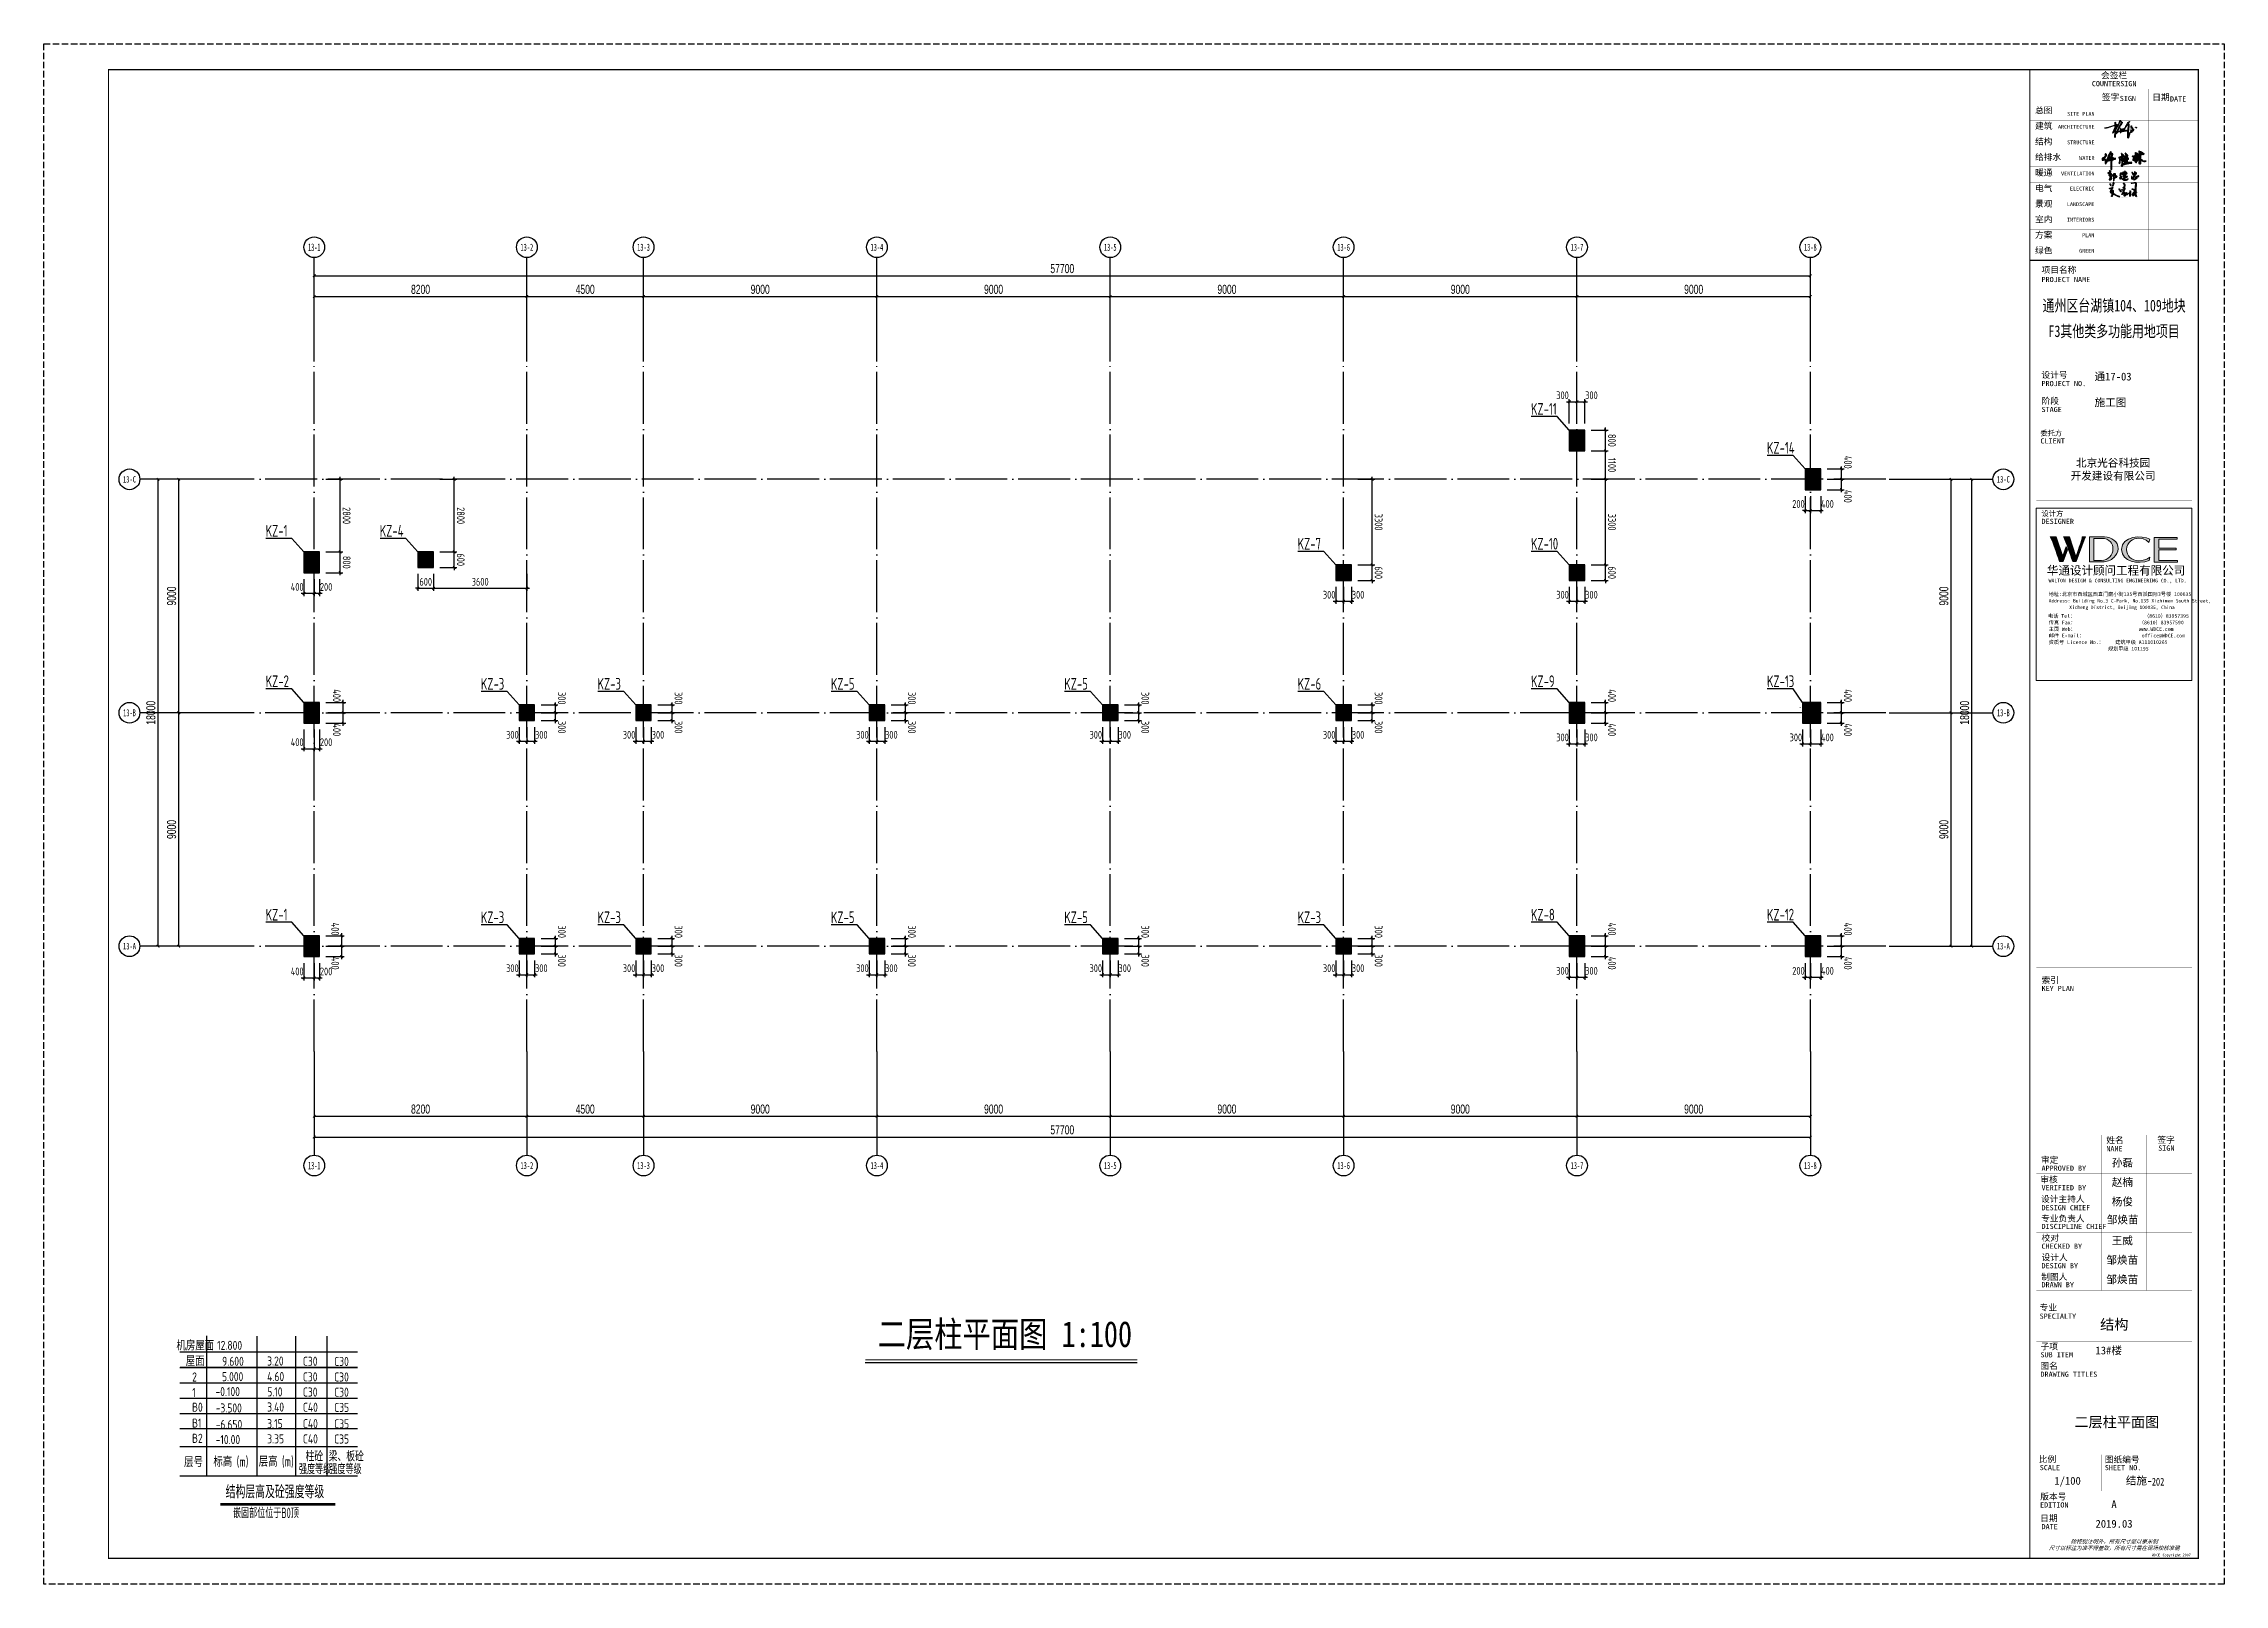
# Model space of a CAD drawing. Extents: x -67167 to 417929, y -86205 to 407116.
# Drawn here: x 73505 to 157610, y 91099 to 150504 of the extents above; entities that cross this region are included whole.
import ezdxf
from ezdxf.enums import TextEntityAlignment as Align

# ---------------------------------------------------------------- set-up
doc = ezdxf.new("R2010")
doc.units = 0
doc.header["$LTSCALE"] = 1000
doc.linetypes.add('DASH', pattern=[0.35, 0.25, -0.1])
doc.linetypes.add('DOTE', pattern=[2.42, 2, -0.2, 0.02, -0.2])
doc.layers.get('Defpoints').update_dxf_attribs({"color": 165})
for name, color, linetype in [('00-图签签名_10', 10, 'Continuous'), ('AXIS', 3, 'DOTE'), ('AXIS_TEXT', 7, 'Continuous'), ('COLU', 6, 'Continuous'), ('COLU_DIM', 3, 'Continuous'), ('COLU_HATCH', 251, 'Continuous'), ('COLU_NUM', 7, 'Continuous'), ('DIM', 3, 'Continuous'), ('REIN', 1, 'Continuous'), ('s-beam', 4, 'DASH'), ('s-num', 90, 'Continuous'), ('SHEET_TEXT', 7, 'Continuous'), ('X-104 13#平面$0$01-标注_轴线坐标', 132, 'Continuous'), ('X-104 13#平面$0$02-TEXT_轴号', 7, 'Continuous'), ('X-104-9#-层高表$0$X-1#楼层高表$0$PUB_DIM', 3, 'Continuous'), ('X-104-9#-层高表$0$X-1#楼层高表$0$S-ANNO-TABS', 4, 'Continuous'), ('X-104-9#-层高表$0$说明文字', 7, 'Continuous'), ('水-文字-XH', 42, 'Continuous'), ('电子签名', 5, 'Continuous'), ('签-建（陈）$0$SHEET_TEXT', 7, 'Continuous')]:
    doc.layers.add(name, color=color, linetype=linetype)
doc.layers.add('板洞边线', color=253, linetype='Continuous', lineweight=18)
doc.styles.add('-宋体', font='simhei.ttf', dxfattribs={"width": 0.8})
doc.styles.add('COMPLEX', font='COMPLEX')
doc.styles.add('TSSD_Bold', font='tssdeng2.shx', dxfattribs={"width": 0.7, "bigfont": 'china.shx'})
doc.styles.add('TSSD_Dimension', font='Tssdeng.shx', dxfattribs={"width": 0.7, "bigfont": 'hztxt.shx'})
doc.styles.add('X-104 13#平面$0$_TCH_AXIS', font='STXIHEI.TTF', dxfattribs={"width": 0.75})
doc.styles.add('X-104 13#平面$0$_TCH_DIM_T3', font='', dxfattribs={"width": 0.705882})
doc.styles.add('X-104-9#-层高表$0$hzjg', font='tssdeng.shx', dxfattribs={"width": 0.8, "bigfont": 'tssdchn.shx'})
doc.styles.add('华文细黑', font='STXIHEI.TTF', dxfattribs={"height": 10})
doc.styles.add('图签信息$0$hwxh', font='STXIHEI.TTF')
doc.styles.add('图签信息$0$华文细黑', font='STXIHEI.TTF', dxfattribs={"height": 10})
doc.styles.add('签-建（陈）$0$华文细黑', font='STXIHEI.TTF', dxfattribs={"height": 10})
doc.styles.get('X-104 13#平面$0$_TCH_DIM_T3').set_extended_font_data('FZXiHei I-Z08S')
doc.dimstyles.new('TSSD_100_100', dxfattribs={"dimtxt": 300, "dimasz": 100, "dimexe": 100, "dimexo": 250, "dimgap": 100, "dimtad": 1, "dimdec": 0, "dimzin": 0, "dimdsep": 46, "dimtxsty": 'TSSD_Dimension', "dimblk": 'ARCHTICK', "dimblk1": 'ARCHTICK', "dimblk2": 'ARCHTICK', "dimcen": 0, "dimdle": 100, "dimclrt": 7, "dimadec": 0, "dimazin": 0, "dimtfac": 1, "dimtdec": 0, "dimtix": 1, "dimtmove": 2, "dimatfit": 3, "dimfxl": 1, "dimtolj": 1, "dimtzin": 0, "dimarcsym": 0})
doc.dimstyles.new('X-104 13#平面$0$_TCH_ARCH&&100', dxfattribs={"dimtxt": 350, "dimasz": 100, "dimexe": 250, "dimexo": 300, "dimgap": 100, "dimtad": 1, "dimdec": 0, "dimzin": 0, "dimdsep": 46, "dimtxsty": 'X-104 13#平面$0$_TCH_DIM_T3', "dimblk": 'X-104 13#平面$0$_ArchTick', "dimcen": 0.09, "dimclrt": 7, "dimazin": 2, "dimtfac": 1, "dimtdec": 0, "dimtix": 1, "dimtmove": 2, "dimatfit": 3, "dimfxl": 1, "dimtolj": 1, "dimtzin": 0, "dimarcsym": 0})
pattern_1 = [(45, (-849.99, -261.96), (-112.253, 112.253), [])]
pattern_2 = [(45, (-843.80595, -349.1901), (-0.088388348, 0.088388348), [])]

msp = doc.modelspace()

# ---------------------------------------------------------------- texts
at = {"color": 2, "style": '华文细黑', "width": 0.75}
msp.add_text('202', height=300, rotation=0.00000039, dxfattribs=at).set_placement((155051.114, 95056.511), align=Align.MIDDLE_CENTER)
at = {"layer": 'COLU_NUM', "color": 21, "style": 'TSSD_Bold', "width": 0.7}
for s, p in [('KZ-11', (130870.923, 136189.859)), ('KZ-14', (139970.923, 134689.859)), ('KZ-1', (82070.923, 131489.858)), ('KZ-4', (86470.923, 131489.858)), ('KZ-7', (121870.923, 130989.859)), ('KZ-10', (130870.923, 130989.859)), ('KZ-2', (82070.923, 125689.858)), ('KZ-3', (90370.923, 125589.858)), ('KZ-3', (94870.923, 125589.858)), ('KZ-5', (103870.923, 125589.858)), ('KZ-5', (112870.923, 125589.859)), ('KZ-6', (121870.923, 125589.859)), ('KZ-9', (130870.923, 125689.859)), ('KZ-13', (139970.923, 125689.859)), ('KZ-1', (82070.923, 116689.858)), ('KZ-3', (90370.923, 116589.858)), ('KZ-3', (94870.923, 116589.858)), ('KZ-5', (103870.923, 116589.858)), ('KZ-5', (112870.923, 116589.859)), ('KZ-3', (121870.923, 116589.859)), ('KZ-8', (130870.923, 116689.859)), ('KZ-12', (139970.923, 116689.859))]:
    msp.add_text(s, height=450, rotation=0.45408825, dxfattribs=at).set_placement(p)
at = {"layer": 's-num', "style": '-宋体', "width": 0.8}
msp.add_text('二层柱平面图 1:100', height=1000, rotation=0.00000068, dxfattribs=at).set_placement((110577.581, 99948.75), align=Align.BOTTOM_CENTER)
at = {"layer": 'SHEET_TEXT', "style": '华文细黑'}
msp.add_text('二层柱平面图 ', height=400, dxfattribs=at).set_placement((153598.01, 97039.493), align=Align.BOTTOM_CENTER)

# ---------------------------------------------------------------- blocks, each defined once
blk = doc.blocks.new('_AXISO')
blk.add_circle((0, 0), 0.5)
at = {"layer": 'AXIS_TEXT', "style": 'COMPLEX', "width": 1.041667}
blk.add_attdef('A', text='', height=0.56, dxfattribs=at).set_placement((-0.25, -0.28), (0.25, -0.28), align=Align.FIT)
blk = doc.blocks.new('X-104 13#平面$0$_ArchTick')
at = {"color": 0, "linetype": 'ByBlock', "const_width": 0.4}
blk.add_lwpolyline([(-0.5, -0.5), (0.5, 0.5)], dxfattribs=at)
blk = doc.blocks.new('*D132')
at = {"layer": 'Defpoints', "color": 0, "transparency": 16777216}
for p in [(77917, 133705), (81217, 133705), (81217, 115705)]:
    blk.add_point(p, dxfattribs=at)
at = {"layer": 'X-104 13#平面$0$01-标注_轴线坐标', "color": 0, "lineweight": -2, "transparency": 16777216}
for p, q in [((80917, 133705), (77667, 133705)), ((77917, 115705), (77917, 133705)), ((80917, 115705), (77667, 115705))]:
    blk.add_line(p, q, dxfattribs=at)
at = {"layer": 'X-104 13#平面$0$01-标注_轴线坐标', "color": 0, "lineweight": -2, "transparency": 16777216, "xscale": 100, "yscale": 100, "zscale": 100}
for p, rotation in [((77917, 133705), 90), ((77917, 115705), 270)]:
    blk.add_blockref('X-104 13#平面$0$_ArchTick', p, dxfattribs=dict(at, rotation=rotation))
at = {"layer": 'X-104 13#平面$0$01-标注_轴线坐标', "color": 7, "transparency": 16777216, "insert": (77642, 124705), "char_height": 350, "attachment_point": 5, "rotation": 90, "style": 'X-104 13#平面$0$_TCH_DIM_T3'}
blk.add_mtext('\\A1;18000', dxfattribs=at)
blk = doc.blocks.new('*D133')
at = {"layer": 'Defpoints', "color": 0, "transparency": 16777216}
for p in [(78717, 124705), (81217, 124705), (81217, 115705)]:
    blk.add_point(p, dxfattribs=at)
at = {"layer": 'X-104 13#平面$0$01-标注_轴线坐标', "color": 0, "lineweight": -2, "transparency": 16777216}
for p, q in [((80917, 124705), (78467, 124705)), ((78717, 115705), (78717, 124705)), ((80917, 115705), (78467, 115705))]:
    blk.add_line(p, q, dxfattribs=at)
at = {"layer": 'X-104 13#平面$0$01-标注_轴线坐标', "color": 0, "lineweight": -2, "transparency": 16777216, "xscale": 100, "yscale": 100, "zscale": 100}
for p, rotation in [((78717, 124705), 90), ((78717, 115705), 270)]:
    blk.add_blockref('X-104 13#平面$0$_ArchTick', p, dxfattribs=dict(at, rotation=rotation))
at = {"layer": 'X-104 13#平面$0$01-标注_轴线坐标', "color": 7, "transparency": 16777216, "insert": (78442, 120205), "char_height": 350, "attachment_point": 5, "rotation": 90, "style": 'X-104 13#平面$0$_TCH_DIM_T3'}
blk.add_mtext('\\A1;9000', dxfattribs=at)
blk = doc.blocks.new('*D134')
at = {"layer": 'Defpoints', "color": 0, "transparency": 16777216}
for p in [(78717, 133705), (81217, 133705), (81217, 124705)]:
    blk.add_point(p, dxfattribs=at)
at = {"layer": 'X-104 13#平面$0$01-标注_轴线坐标', "color": 0, "lineweight": -2, "transparency": 16777216}
for p, q in [((80917, 133705), (78467, 133705)), ((78717, 124705), (78717, 133705)), ((80917, 124705), (78467, 124705))]:
    blk.add_line(p, q, dxfattribs=at)
at = {"layer": 'X-104 13#平面$0$01-标注_轴线坐标', "color": 0, "lineweight": -2, "transparency": 16777216, "xscale": 100, "yscale": 100, "zscale": 100}
for p, rotation in [((78717, 133705), 90), ((78717, 124705), 270)]:
    blk.add_blockref('X-104 13#平面$0$_ArchTick', p, dxfattribs=dict(at, rotation=rotation))
at = {"layer": 'X-104 13#平面$0$01-标注_轴线坐标', "color": 7, "transparency": 16777216, "insert": (78442, 129205), "char_height": 350, "attachment_point": 5, "rotation": 90, "style": 'X-104 13#平面$0$_TCH_DIM_T3'}
blk.add_mtext('\\A1;9000', dxfattribs=at)
blk = doc.blocks.new('*D135')
at = {"layer": 'Defpoints', "color": 0, "transparency": 16777216}
for p in [(83942, 111647), (141642, 111647), (141642, 108347)]:
    blk.add_point(p, dxfattribs=at)
at = {"layer": 'X-104 13#平面$0$01-标注_轴线坐标', "color": 0, "lineweight": -2, "transparency": 16777216}
for p, q in [((83942, 111347), (83942, 108097)), ((141642, 111347), (141642, 108097)), ((83942, 108347), (141642, 108347))]:
    blk.add_line(p, q, dxfattribs=at)
at = {"layer": 'X-104 13#平面$0$01-标注_轴线坐标', "color": 0, "lineweight": -2, "transparency": 16777216, "xscale": 100, "yscale": 100, "zscale": 100, "rotation": 180}
blk.add_blockref('X-104 13#平面$0$_ArchTick', (83942, 108347), dxfattribs=at)
at = {"layer": 'X-104 13#平面$0$01-标注_轴线坐标', "color": 0, "lineweight": -2, "transparency": 16777216, "xscale": 100, "yscale": 100, "zscale": 100}
blk.add_blockref('X-104 13#平面$0$_ArchTick', (141642, 108347), dxfattribs=at)
at = {"layer": 'X-104 13#平面$0$01-标注_轴线坐标', "color": 7, "transparency": 16777216, "insert": (112792, 108622), "char_height": 350, "attachment_point": 5, "style": 'X-104 13#平面$0$_TCH_DIM_T3'}
blk.add_mtext('\\A1;57700', dxfattribs=at)
blk = doc.blocks.new('*D136')
at = {"layer": 'Defpoints', "color": 0, "transparency": 16777216}
for p in [(83942, 111647), (92142, 111647), (92142, 109147)]:
    blk.add_point(p, dxfattribs=at)
at = {"layer": 'X-104 13#平面$0$01-标注_轴线坐标', "color": 0, "lineweight": -2, "transparency": 16777216}
for p, q in [((83942, 111347), (83942, 108897)), ((92142, 111347), (92142, 108897)), ((83942, 109147), (92142, 109147))]:
    blk.add_line(p, q, dxfattribs=at)
at = {"layer": 'X-104 13#平面$0$01-标注_轴线坐标', "color": 0, "lineweight": -2, "transparency": 16777216, "xscale": 100, "yscale": 100, "zscale": 100, "rotation": 180}
blk.add_blockref('X-104 13#平面$0$_ArchTick', (83942, 109147), dxfattribs=at)
at = {"layer": 'X-104 13#平面$0$01-标注_轴线坐标', "color": 0, "lineweight": -2, "transparency": 16777216, "xscale": 100, "yscale": 100, "zscale": 100}
blk.add_blockref('X-104 13#平面$0$_ArchTick', (92142, 109147), dxfattribs=at)
at = {"layer": 'X-104 13#平面$0$01-标注_轴线坐标', "color": 7, "transparency": 16777216, "insert": (88042, 109422), "char_height": 350, "attachment_point": 5, "style": 'X-104 13#平面$0$_TCH_DIM_T3'}
blk.add_mtext('\\A1;8200', dxfattribs=at)
blk = doc.blocks.new('*D137')
at = {"layer": 'Defpoints', "color": 0, "transparency": 16777216}
for p in [(92142, 111647), (96642, 111647), (96642, 109147)]:
    blk.add_point(p, dxfattribs=at)
at = {"layer": 'X-104 13#平面$0$01-标注_轴线坐标', "color": 0, "lineweight": -2, "transparency": 16777216}
for p, q in [((92142, 111347), (92142, 108897)), ((96642, 111347), (96642, 108897)), ((92142, 109147), (96642, 109147))]:
    blk.add_line(p, q, dxfattribs=at)
at = {"layer": 'X-104 13#平面$0$01-标注_轴线坐标', "color": 0, "lineweight": -2, "transparency": 16777216, "xscale": 100, "yscale": 100, "zscale": 100, "rotation": 180}
blk.add_blockref('X-104 13#平面$0$_ArchTick', (92142, 109147), dxfattribs=at)
at = {"layer": 'X-104 13#平面$0$01-标注_轴线坐标', "color": 0, "lineweight": -2, "transparency": 16777216, "xscale": 100, "yscale": 100, "zscale": 100}
blk.add_blockref('X-104 13#平面$0$_ArchTick', (96642, 109147), dxfattribs=at)
at = {"layer": 'X-104 13#平面$0$01-标注_轴线坐标', "color": 7, "transparency": 16777216, "insert": (94392, 109422), "char_height": 350, "attachment_point": 5, "style": 'X-104 13#平面$0$_TCH_DIM_T3'}
blk.add_mtext('\\A1;4500', dxfattribs=at)
blk = doc.blocks.new('*D138')
at = {"layer": 'Defpoints', "color": 0, "transparency": 16777216}
for p in [(96642, 111647), (105642, 111647), (105642, 109147)]:
    blk.add_point(p, dxfattribs=at)
at = {"layer": 'X-104 13#平面$0$01-标注_轴线坐标', "color": 0, "lineweight": -2, "transparency": 16777216}
for p, q in [((96642, 111347), (96642, 108897)), ((105642, 111347), (105642, 108897)), ((96642, 109147), (105642, 109147))]:
    blk.add_line(p, q, dxfattribs=at)
at = {"layer": 'X-104 13#平面$0$01-标注_轴线坐标', "color": 0, "lineweight": -2, "transparency": 16777216, "xscale": 100, "yscale": 100, "zscale": 100, "rotation": 180}
blk.add_blockref('X-104 13#平面$0$_ArchTick', (96642, 109147), dxfattribs=at)
at = {"layer": 'X-104 13#平面$0$01-标注_轴线坐标', "color": 0, "lineweight": -2, "transparency": 16777216, "xscale": 100, "yscale": 100, "zscale": 100}
blk.add_blockref('X-104 13#平面$0$_ArchTick', (105642, 109147), dxfattribs=at)
at = {"layer": 'X-104 13#平面$0$01-标注_轴线坐标', "color": 7, "transparency": 16777216, "insert": (101142, 109422), "char_height": 350, "attachment_point": 5, "style": 'X-104 13#平面$0$_TCH_DIM_T3'}
blk.add_mtext('\\A1;9000', dxfattribs=at)
blk = doc.blocks.new('*D139')
at = {"layer": 'Defpoints', "color": 0, "transparency": 16777216}
for p in [(105642, 111647), (114642, 111647), (114642, 109147)]:
    blk.add_point(p, dxfattribs=at)
at = {"layer": 'X-104 13#平面$0$01-标注_轴线坐标', "color": 0, "lineweight": -2, "transparency": 16777216}
for p, q in [((105642, 111347), (105642, 108897)), ((114642, 111347), (114642, 108897)), ((105642, 109147), (114642, 109147))]:
    blk.add_line(p, q, dxfattribs=at)
at = {"layer": 'X-104 13#平面$0$01-标注_轴线坐标', "color": 0, "lineweight": -2, "transparency": 16777216, "xscale": 100, "yscale": 100, "zscale": 100, "rotation": 180}
blk.add_blockref('X-104 13#平面$0$_ArchTick', (105642, 109147), dxfattribs=at)
at = {"layer": 'X-104 13#平面$0$01-标注_轴线坐标', "color": 0, "lineweight": -2, "transparency": 16777216, "xscale": 100, "yscale": 100, "zscale": 100}
blk.add_blockref('X-104 13#平面$0$_ArchTick', (114642, 109147), dxfattribs=at)
at = {"layer": 'X-104 13#平面$0$01-标注_轴线坐标', "color": 7, "transparency": 16777216, "insert": (110142, 109422), "char_height": 350, "attachment_point": 5, "style": 'X-104 13#平面$0$_TCH_DIM_T3'}
blk.add_mtext('\\A1;9000', dxfattribs=at)
blk = doc.blocks.new('*D140')
at = {"layer": 'Defpoints', "color": 0, "transparency": 16777216}
for p in [(114642, 111647), (123642, 111647), (123642, 109147)]:
    blk.add_point(p, dxfattribs=at)
at = {"layer": 'X-104 13#平面$0$01-标注_轴线坐标', "color": 0, "lineweight": -2, "transparency": 16777216}
for p, q in [((114642, 111347), (114642, 108897)), ((123642, 111347), (123642, 108897)), ((114642, 109147), (123642, 109147))]:
    blk.add_line(p, q, dxfattribs=at)
at = {"layer": 'X-104 13#平面$0$01-标注_轴线坐标', "color": 0, "lineweight": -2, "transparency": 16777216, "xscale": 100, "yscale": 100, "zscale": 100, "rotation": 180}
blk.add_blockref('X-104 13#平面$0$_ArchTick', (114642, 109147), dxfattribs=at)
at = {"layer": 'X-104 13#平面$0$01-标注_轴线坐标', "color": 0, "lineweight": -2, "transparency": 16777216, "xscale": 100, "yscale": 100, "zscale": 100}
blk.add_blockref('X-104 13#平面$0$_ArchTick', (123642, 109147), dxfattribs=at)
at = {"layer": 'X-104 13#平面$0$01-标注_轴线坐标', "color": 7, "transparency": 16777216, "insert": (119142, 109422), "char_height": 350, "attachment_point": 5, "style": 'X-104 13#平面$0$_TCH_DIM_T3'}
blk.add_mtext('\\A1;9000', dxfattribs=at)
blk = doc.blocks.new('*D141')
at = {"layer": 'Defpoints', "color": 0, "transparency": 16777216}
for p in [(123642, 111647), (132642, 111647), (132642, 109147)]:
    blk.add_point(p, dxfattribs=at)
at = {"layer": 'X-104 13#平面$0$01-标注_轴线坐标', "color": 0, "lineweight": -2, "transparency": 16777216}
for p, q in [((123642, 111347), (123642, 108897)), ((132642, 111347), (132642, 108897)), ((123642, 109147), (132642, 109147))]:
    blk.add_line(p, q, dxfattribs=at)
at = {"layer": 'X-104 13#平面$0$01-标注_轴线坐标', "color": 0, "lineweight": -2, "transparency": 16777216, "xscale": 100, "yscale": 100, "zscale": 100, "rotation": 180}
blk.add_blockref('X-104 13#平面$0$_ArchTick', (123642, 109147), dxfattribs=at)
at = {"layer": 'X-104 13#平面$0$01-标注_轴线坐标', "color": 0, "lineweight": -2, "transparency": 16777216, "xscale": 100, "yscale": 100, "zscale": 100}
blk.add_blockref('X-104 13#平面$0$_ArchTick', (132642, 109147), dxfattribs=at)
at = {"layer": 'X-104 13#平面$0$01-标注_轴线坐标', "color": 7, "transparency": 16777216, "insert": (128142, 109422), "char_height": 350, "attachment_point": 5, "style": 'X-104 13#平面$0$_TCH_DIM_T3'}
blk.add_mtext('\\A1;9000', dxfattribs=at)
blk = doc.blocks.new('*D142')
at = {"layer": 'Defpoints', "color": 0, "transparency": 16777216}
for p in [(132642, 111647), (141642, 111647), (141642, 109147)]:
    blk.add_point(p, dxfattribs=at)
at = {"layer": 'X-104 13#平面$0$01-标注_轴线坐标', "color": 0, "lineweight": -2, "transparency": 16777216}
for p, q in [((132642, 111347), (132642, 108897)), ((141642, 111347), (141642, 108897)), ((132642, 109147), (141642, 109147))]:
    blk.add_line(p, q, dxfattribs=at)
at = {"layer": 'X-104 13#平面$0$01-标注_轴线坐标', "color": 0, "lineweight": -2, "transparency": 16777216, "xscale": 100, "yscale": 100, "zscale": 100, "rotation": 180}
blk.add_blockref('X-104 13#平面$0$_ArchTick', (132642, 109147), dxfattribs=at)
at = {"layer": 'X-104 13#平面$0$01-标注_轴线坐标', "color": 0, "lineweight": -2, "transparency": 16777216, "xscale": 100, "yscale": 100, "zscale": 100}
blk.add_blockref('X-104 13#平面$0$_ArchTick', (141642, 109147), dxfattribs=at)
at = {"layer": 'X-104 13#平面$0$01-标注_轴线坐标', "color": 7, "transparency": 16777216, "insert": (137142, 109422), "char_height": 350, "attachment_point": 5, "style": 'X-104 13#平面$0$_TCH_DIM_T3'}
blk.add_mtext('\\A1;9000', dxfattribs=at)
blk = doc.blocks.new('*D143')
at = {"layer": 'Defpoints', "color": 0, "transparency": 16777216}
for p in [(141642, 141553), (83942, 138253), (141642, 138253)]:
    blk.add_point(p, dxfattribs=at)
at = {"layer": 'X-104 13#平面$0$01-标注_轴线坐标', "color": 0, "lineweight": -2, "transparency": 16777216}
for p, q in [((83942, 138553), (83942, 141803)), ((83942, 141553), (141642, 141553)), ((141642, 138553), (141642, 141803))]:
    blk.add_line(p, q, dxfattribs=at)
at = {"layer": 'X-104 13#平面$0$01-标注_轴线坐标', "color": 0, "lineweight": -2, "transparency": 16777216, "xscale": 100, "yscale": 100, "zscale": 100, "rotation": 180}
blk.add_blockref('X-104 13#平面$0$_ArchTick', (83942, 141553), dxfattribs=at)
at = {"layer": 'X-104 13#平面$0$01-标注_轴线坐标', "color": 0, "lineweight": -2, "transparency": 16777216, "xscale": 100, "yscale": 100, "zscale": 100}
blk.add_blockref('X-104 13#平面$0$_ArchTick', (141642, 141553), dxfattribs=at)
at = {"layer": 'X-104 13#平面$0$01-标注_轴线坐标', "color": 7, "transparency": 16777216, "insert": (112792, 141828), "char_height": 350, "attachment_point": 5, "style": 'X-104 13#平面$0$_TCH_DIM_T3'}
blk.add_mtext('\\A1;57700', dxfattribs=at)
blk = doc.blocks.new('*D144')
at = {"layer": 'Defpoints', "color": 0, "transparency": 16777216}
for p in [(92142, 140753), (83942, 138253), (92142, 138253)]:
    blk.add_point(p, dxfattribs=at)
at = {"layer": 'X-104 13#平面$0$01-标注_轴线坐标', "color": 0, "lineweight": -2, "transparency": 16777216}
for p, q in [((83942, 138553), (83942, 141003)), ((83942, 140753), (92142, 140753)), ((92142, 138553), (92142, 141003))]:
    blk.add_line(p, q, dxfattribs=at)
at = {"layer": 'X-104 13#平面$0$01-标注_轴线坐标', "color": 0, "lineweight": -2, "transparency": 16777216, "xscale": 100, "yscale": 100, "zscale": 100, "rotation": 180}
blk.add_blockref('X-104 13#平面$0$_ArchTick', (83942, 140753), dxfattribs=at)
at = {"layer": 'X-104 13#平面$0$01-标注_轴线坐标', "color": 0, "lineweight": -2, "transparency": 16777216, "xscale": 100, "yscale": 100, "zscale": 100}
blk.add_blockref('X-104 13#平面$0$_ArchTick', (92142, 140753), dxfattribs=at)
at = {"layer": 'X-104 13#平面$0$01-标注_轴线坐标', "color": 7, "transparency": 16777216, "insert": (88042, 141028), "char_height": 350, "attachment_point": 5, "style": 'X-104 13#平面$0$_TCH_DIM_T3'}
blk.add_mtext('\\A1;8200', dxfattribs=at)
blk = doc.blocks.new('*D145')
at = {"layer": 'Defpoints', "color": 0, "transparency": 16777216}
for p in [(96642, 140753), (92142, 138253), (96642, 138253)]:
    blk.add_point(p, dxfattribs=at)
at = {"layer": 'X-104 13#平面$0$01-标注_轴线坐标', "color": 0, "lineweight": -2, "transparency": 16777216}
for p, q in [((92142, 138553), (92142, 141003)), ((92142, 140753), (96642, 140753)), ((96642, 138553), (96642, 141003))]:
    blk.add_line(p, q, dxfattribs=at)
at = {"layer": 'X-104 13#平面$0$01-标注_轴线坐标', "color": 0, "lineweight": -2, "transparency": 16777216, "xscale": 100, "yscale": 100, "zscale": 100, "rotation": 180}
blk.add_blockref('X-104 13#平面$0$_ArchTick', (92142, 140753), dxfattribs=at)
at = {"layer": 'X-104 13#平面$0$01-标注_轴线坐标', "color": 0, "lineweight": -2, "transparency": 16777216, "xscale": 100, "yscale": 100, "zscale": 100}
blk.add_blockref('X-104 13#平面$0$_ArchTick', (96642, 140753), dxfattribs=at)
at = {"layer": 'X-104 13#平面$0$01-标注_轴线坐标', "color": 7, "transparency": 16777216, "insert": (94392, 141028), "char_height": 350, "attachment_point": 5, "style": 'X-104 13#平面$0$_TCH_DIM_T3'}
blk.add_mtext('\\A1;4500', dxfattribs=at)
blk = doc.blocks.new('*D146')
at = {"layer": 'Defpoints', "color": 0, "transparency": 16777216}
for p in [(105642, 140753), (96642, 138253), (105642, 138253)]:
    blk.add_point(p, dxfattribs=at)
at = {"layer": 'X-104 13#平面$0$01-标注_轴线坐标', "color": 0, "lineweight": -2, "transparency": 16777216}
for p, q in [((96642, 138553), (96642, 141003)), ((96642, 140753), (105642, 140753)), ((105642, 138553), (105642, 141003))]:
    blk.add_line(p, q, dxfattribs=at)
at = {"layer": 'X-104 13#平面$0$01-标注_轴线坐标', "color": 0, "lineweight": -2, "transparency": 16777216, "xscale": 100, "yscale": 100, "zscale": 100, "rotation": 180}
blk.add_blockref('X-104 13#平面$0$_ArchTick', (96642, 140753), dxfattribs=at)
at = {"layer": 'X-104 13#平面$0$01-标注_轴线坐标', "color": 0, "lineweight": -2, "transparency": 16777216, "xscale": 100, "yscale": 100, "zscale": 100}
blk.add_blockref('X-104 13#平面$0$_ArchTick', (105642, 140753), dxfattribs=at)
at = {"layer": 'X-104 13#平面$0$01-标注_轴线坐标', "color": 7, "transparency": 16777216, "insert": (101142, 141028), "char_height": 350, "attachment_point": 5, "style": 'X-104 13#平面$0$_TCH_DIM_T3'}
blk.add_mtext('\\A1;9000', dxfattribs=at)
blk = doc.blocks.new('*D147')
at = {"layer": 'Defpoints', "color": 0, "transparency": 16777216}
for p in [(114642, 140753), (105642, 138253), (114642, 138253)]:
    blk.add_point(p, dxfattribs=at)
at = {"layer": 'X-104 13#平面$0$01-标注_轴线坐标', "color": 0, "lineweight": -2, "transparency": 16777216}
for p, q in [((105642, 138553), (105642, 141003)), ((105642, 140753), (114642, 140753)), ((114642, 138553), (114642, 141003))]:
    blk.add_line(p, q, dxfattribs=at)
at = {"layer": 'X-104 13#平面$0$01-标注_轴线坐标', "color": 0, "lineweight": -2, "transparency": 16777216, "xscale": 100, "yscale": 100, "zscale": 100, "rotation": 180}
blk.add_blockref('X-104 13#平面$0$_ArchTick', (105642, 140753), dxfattribs=at)
at = {"layer": 'X-104 13#平面$0$01-标注_轴线坐标', "color": 0, "lineweight": -2, "transparency": 16777216, "xscale": 100, "yscale": 100, "zscale": 100}
blk.add_blockref('X-104 13#平面$0$_ArchTick', (114642, 140753), dxfattribs=at)
at = {"layer": 'X-104 13#平面$0$01-标注_轴线坐标', "color": 7, "transparency": 16777216, "insert": (110142, 141028), "char_height": 350, "attachment_point": 5, "style": 'X-104 13#平面$0$_TCH_DIM_T3'}
blk.add_mtext('\\A1;9000', dxfattribs=at)
blk = doc.blocks.new('*D148')
at = {"layer": 'Defpoints', "color": 0, "transparency": 16777216}
for p in [(123642, 140753), (114642, 138253), (123642, 138253)]:
    blk.add_point(p, dxfattribs=at)
at = {"layer": 'X-104 13#平面$0$01-标注_轴线坐标', "color": 0, "lineweight": -2, "transparency": 16777216}
for p, q in [((114642, 138553), (114642, 141003)), ((114642, 140753), (123642, 140753)), ((123642, 138553), (123642, 141003))]:
    blk.add_line(p, q, dxfattribs=at)
at = {"layer": 'X-104 13#平面$0$01-标注_轴线坐标', "color": 0, "lineweight": -2, "transparency": 16777216, "xscale": 100, "yscale": 100, "zscale": 100, "rotation": 180}
blk.add_blockref('X-104 13#平面$0$_ArchTick', (114642, 140753), dxfattribs=at)
at = {"layer": 'X-104 13#平面$0$01-标注_轴线坐标', "color": 0, "lineweight": -2, "transparency": 16777216, "xscale": 100, "yscale": 100, "zscale": 100}
blk.add_blockref('X-104 13#平面$0$_ArchTick', (123642, 140753), dxfattribs=at)
at = {"layer": 'X-104 13#平面$0$01-标注_轴线坐标', "color": 7, "transparency": 16777216, "insert": (119142, 141028), "char_height": 350, "attachment_point": 5, "style": 'X-104 13#平面$0$_TCH_DIM_T3'}
blk.add_mtext('\\A1;9000', dxfattribs=at)
blk = doc.blocks.new('*D149')
at = {"layer": 'Defpoints', "color": 0, "transparency": 16777216}
for p in [(132642, 140753), (123642, 138253), (132642, 138253)]:
    blk.add_point(p, dxfattribs=at)
at = {"layer": 'X-104 13#平面$0$01-标注_轴线坐标', "color": 0, "lineweight": -2, "transparency": 16777216}
for p, q in [((123642, 138553), (123642, 141003)), ((123642, 140753), (132642, 140753)), ((132642, 138553), (132642, 141003))]:
    blk.add_line(p, q, dxfattribs=at)
at = {"layer": 'X-104 13#平面$0$01-标注_轴线坐标', "color": 0, "lineweight": -2, "transparency": 16777216, "xscale": 100, "yscale": 100, "zscale": 100, "rotation": 180}
blk.add_blockref('X-104 13#平面$0$_ArchTick', (123642, 140753), dxfattribs=at)
at = {"layer": 'X-104 13#平面$0$01-标注_轴线坐标', "color": 0, "lineweight": -2, "transparency": 16777216, "xscale": 100, "yscale": 100, "zscale": 100}
blk.add_blockref('X-104 13#平面$0$_ArchTick', (132642, 140753), dxfattribs=at)
at = {"layer": 'X-104 13#平面$0$01-标注_轴线坐标', "color": 7, "transparency": 16777216, "insert": (128142, 141028), "char_height": 350, "attachment_point": 5, "style": 'X-104 13#平面$0$_TCH_DIM_T3'}
blk.add_mtext('\\A1;9000', dxfattribs=at)
blk = doc.blocks.new('*D150')
at = {"layer": 'Defpoints', "color": 0, "transparency": 16777216}
for p in [(141642, 140753), (132642, 138253), (141642, 138253)]:
    blk.add_point(p, dxfattribs=at)
at = {"layer": 'X-104 13#平面$0$01-标注_轴线坐标', "color": 0, "lineweight": -2, "transparency": 16777216}
for p, q in [((132642, 138553), (132642, 141003)), ((132642, 140753), (141642, 140753)), ((141642, 138553), (141642, 141003))]:
    blk.add_line(p, q, dxfattribs=at)
at = {"layer": 'X-104 13#平面$0$01-标注_轴线坐标', "color": 0, "lineweight": -2, "transparency": 16777216, "xscale": 100, "yscale": 100, "zscale": 100, "rotation": 180}
blk.add_blockref('X-104 13#平面$0$_ArchTick', (132642, 140753), dxfattribs=at)
at = {"layer": 'X-104 13#平面$0$01-标注_轴线坐标', "color": 0, "lineweight": -2, "transparency": 16777216, "xscale": 100, "yscale": 100, "zscale": 100}
blk.add_blockref('X-104 13#平面$0$_ArchTick', (141642, 140753), dxfattribs=at)
at = {"layer": 'X-104 13#平面$0$01-标注_轴线坐标', "color": 7, "transparency": 16777216, "insert": (137142, 141028), "char_height": 350, "attachment_point": 5, "style": 'X-104 13#平面$0$_TCH_DIM_T3'}
blk.add_mtext('\\A1;9000', dxfattribs=at)
blk = doc.blocks.new('*D151')
at = {"layer": 'Defpoints', "color": 0, "transparency": 16777216}
for p in [(144567, 133705), (147867, 133705), (144567, 115705)]:
    blk.add_point(p, dxfattribs=at)
at = {"layer": 'X-104 13#平面$0$01-标注_轴线坐标', "color": 0, "lineweight": -2, "transparency": 16777216}
for p, q in [((144867, 133705), (148117, 133705)), ((147867, 115705), (147867, 133705)), ((144867, 115705), (148117, 115705))]:
    blk.add_line(p, q, dxfattribs=at)
at = {"layer": 'X-104 13#平面$0$01-标注_轴线坐标', "color": 0, "lineweight": -2, "transparency": 16777216, "xscale": 100, "yscale": 100, "zscale": 100}
for p, rotation in [((147867, 133705), 90), ((147867, 115705), 270)]:
    blk.add_blockref('X-104 13#平面$0$_ArchTick', p, dxfattribs=dict(at, rotation=rotation))
at = {"layer": 'X-104 13#平面$0$01-标注_轴线坐标', "color": 7, "transparency": 16777216, "insert": (147592, 124705), "char_height": 350, "attachment_point": 5, "rotation": 90, "style": 'X-104 13#平面$0$_TCH_DIM_T3'}
blk.add_mtext('\\A1;18000', dxfattribs=at)
blk = doc.blocks.new('*D152')
at = {"layer": 'Defpoints', "color": 0, "transparency": 16777216}
for p in [(144567, 124705), (147067, 124705), (144567, 115705)]:
    blk.add_point(p, dxfattribs=at)
at = {"layer": 'X-104 13#平面$0$01-标注_轴线坐标', "color": 0, "lineweight": -2, "transparency": 16777216}
for p, q in [((144867, 124705), (147317, 124705)), ((147067, 115705), (147067, 124705)), ((144867, 115705), (147317, 115705))]:
    blk.add_line(p, q, dxfattribs=at)
at = {"layer": 'X-104 13#平面$0$01-标注_轴线坐标', "color": 0, "lineweight": -2, "transparency": 16777216, "xscale": 100, "yscale": 100, "zscale": 100}
for p, rotation in [((147067, 124705), 90), ((147067, 115705), 270)]:
    blk.add_blockref('X-104 13#平面$0$_ArchTick', p, dxfattribs=dict(at, rotation=rotation))
at = {"layer": 'X-104 13#平面$0$01-标注_轴线坐标', "color": 7, "transparency": 16777216, "insert": (146792, 120205), "char_height": 350, "attachment_point": 5, "rotation": 90, "style": 'X-104 13#平面$0$_TCH_DIM_T3'}
blk.add_mtext('\\A1;9000', dxfattribs=at)
blk = doc.blocks.new('*D153')
at = {"layer": 'Defpoints', "color": 0, "transparency": 16777216}
for p in [(144567, 133705), (147067, 133705), (144567, 124705)]:
    blk.add_point(p, dxfattribs=at)
at = {"layer": 'X-104 13#平面$0$01-标注_轴线坐标', "color": 0, "lineweight": -2, "transparency": 16777216}
for p, q in [((144867, 133705), (147317, 133705)), ((147067, 124705), (147067, 133705)), ((144867, 124705), (147317, 124705))]:
    blk.add_line(p, q, dxfattribs=at)
at = {"layer": 'X-104 13#平面$0$01-标注_轴线坐标', "color": 0, "lineweight": -2, "transparency": 16777216, "xscale": 100, "yscale": 100, "zscale": 100}
for p, rotation in [((147067, 133705), 90), ((147067, 124705), 270)]:
    blk.add_blockref('X-104 13#平面$0$_ArchTick', p, dxfattribs=dict(at, rotation=rotation))
at = {"layer": 'X-104 13#平面$0$01-标注_轴线坐标', "color": 7, "transparency": 16777216, "insert": (146792, 129205), "char_height": 350, "attachment_point": 5, "rotation": 90, "style": 'X-104 13#平面$0$_TCH_DIM_T3'}
blk.add_mtext('\\A1;9000', dxfattribs=at)
blk = doc.blocks.new('图框-A1')
for points, const_width in [([(0, 0), (841, 0), (841, 594), (0, 594)], 0.05), ([(766, 584), (25, 584), (25, 10), (766, 10)], 0.5)]:
    blk.add_lwpolyline(points, close=True, dxfattribs=dict(const_width=const_width))
at = {"const_width": 0.05}
for points in [[(420.5, 594), (420.5, 592)], [(0, 297), (2, 297)], [(841, 297), (839, 297)], [(420.5, 0), (420.5, 2)]]:
    blk.add_lwpolyline(points, dxfattribs=at)
blk = doc.blocks.new('_ArchTick')
at = {"color": 0, "linetype": 'ByBlock', "const_width": 0.4}
blk.add_lwpolyline([(-0.5, -0.5), (0.5, 0.5)], dxfattribs=at)
blk = doc.blocks.new('*D154')
at = {"layer": 'COLU_DIM', "color": 0, "lineweight": -2, "transparency": 16777216}
for p, q in [((132642, 129555), (132642, 128905)), ((132942, 129555), (132942, 128905)), ((132542, 129005), (133042, 129005))]:
    blk.add_line(p, q, dxfattribs=at)
at = {"layer": 'Defpoints', "color": 0, "transparency": 16777216}
for p in [(132642, 129805), (132942, 129805), (132942, 129005)]:
    blk.add_point(p, dxfattribs=at)
at = {"layer": 'COLU_DIM', "color": 0, "lineweight": -2, "transparency": 16777216, "xscale": 100, "yscale": 100, "zscale": 100}
for p, rotation in [((132642, 129005), 180.0000006761821), ((132942, 129005), 6.761820577246511e-07)]:
    blk.add_blockref('_ArchTick', p, dxfattribs=dict(at, rotation=rotation))
at = {"layer": 'COLU_DIM', "color": 7, "transparency": 16777216, "insert": (133200, 129255), "char_height": 300, "attachment_point": 5, "rotation": 0, "style": 'TSSD_Dimension'}
blk.add_mtext('\\A1;300', dxfattribs=at)
blk = doc.blocks.new('*D155')
at = {"layer": 'COLU_DIM', "color": 0, "lineweight": -2, "transparency": 16777216}
for p, q in [((133192, 130405), (133842, 130405)), ((133742, 130405), (133742, 130505)), ((133742, 129805), (133742, 130405)), ((133192, 129805), (133842, 129805)), ((133742, 129805), (133742, 129705))]:
    blk.add_line(p, q, dxfattribs=at)
at = {"layer": 'Defpoints', "color": 0, "transparency": 16777216}
for p in [(132942, 130405), (133742, 130405), (132942, 129805)]:
    blk.add_point(p, dxfattribs=at)
at = {"layer": 'COLU_DIM', "color": 0, "lineweight": -2, "transparency": 16777216, "xscale": 100, "yscale": 100, "zscale": 100}
for p, rotation in [((133742, 130405), 270.0000006765989), ((133742, 129805), 90.00000067659894)]:
    blk.add_blockref('_ArchTick', p, dxfattribs=dict(at, rotation=rotation))
at = {"layer": 'COLU_DIM', "color": 7, "transparency": 16777216, "insert": (133992, 130105), "char_height": 300, "attachment_point": 5, "rotation": 270, "style": 'TSSD_Dimension'}
blk.add_mtext('\\A1;600', dxfattribs=at)
blk = doc.blocks.new('*D156')
at = {"layer": 'COLU_DIM', "color": 0, "lineweight": -2, "transparency": 16777216}
for p, q in [((83542, 129855), (83542, 129205)), ((83942, 129855), (83942, 129205)), ((84042, 129305), (83442, 129305))]:
    blk.add_line(p, q, dxfattribs=at)
at = {"layer": 'Defpoints', "color": 0, "transparency": 16777216}
for p in [(83542, 130105), (83942, 130105), (83542, 129305)]:
    blk.add_point(p, dxfattribs=at)
at = {"layer": 'COLU_DIM', "color": 0, "lineweight": -2, "transparency": 16777216, "xscale": 100, "yscale": 100, "zscale": 100}
for p, rotation in [((83542, 129305), 180.0000006761821), ((83942, 129305), 6.761820703360399e-07)]:
    blk.add_blockref('_ArchTick', p, dxfattribs=dict(at, rotation=rotation))
at = {"layer": 'COLU_DIM', "color": 7, "transparency": 16777216, "insert": (83284, 129555), "char_height": 300, "attachment_point": 5, "rotation": 0, "style": 'TSSD_Dimension'}
blk.add_mtext('\\A1;400', dxfattribs=at)
blk = doc.blocks.new('*D157')
at = {"layer": 'COLU_DIM', "color": 0, "lineweight": -2, "transparency": 16777216}
for p, q in [((84392, 130905), (85042, 130905)), ((84942, 130005), (84942, 131005)), ((84392, 130105), (85042, 130105))]:
    blk.add_line(p, q, dxfattribs=at)
at = {"layer": 'Defpoints', "color": 0, "transparency": 16777216}
for p in [(84142, 130905), (84942, 130905), (84142, 130105)]:
    blk.add_point(p, dxfattribs=at)
at = {"layer": 'COLU_DIM', "color": 0, "lineweight": -2, "transparency": 16777216, "xscale": 100, "yscale": 100, "zscale": 100}
for p, rotation in [((84942, 130905), 90.00000067659894), ((84942, 130105), 270.0000006765989)]:
    blk.add_blockref('_ArchTick', p, dxfattribs=dict(at, rotation=rotation))
at = {"layer": 'COLU_DIM', "color": 7, "transparency": 16777216, "insert": (85192, 130505), "char_height": 300, "attachment_point": 5, "rotation": 270, "style": 'TSSD_Dimension'}
blk.add_mtext('\\A1;800', dxfattribs=at)
blk = doc.blocks.new('*D158')
at = {"layer": 'COLU_DIM', "color": 0, "lineweight": -2, "transparency": 16777216}
for p, q in [((87942, 130055), (87942, 129405)), ((88542, 130055), (88542, 129405)), ((87942, 129505), (87842, 129505)), ((87942, 129505), (88542, 129505)), ((88542, 129505), (88642, 129505))]:
    blk.add_line(p, q, dxfattribs=at)
at = {"layer": 'Defpoints', "color": 0, "transparency": 16777216}
for p in [(87942, 130305), (88542, 130305), (88542, 129505)]:
    blk.add_point(p, dxfattribs=at)
at = {"layer": 'COLU_DIM', "color": 0, "lineweight": -2, "transparency": 16777216, "xscale": 100, "yscale": 100, "zscale": 100}
for p, rotation in [((87942, 129505), 6.761820703360399e-07), ((88542, 129505), 180.0000006761821)]:
    blk.add_blockref('_ArchTick', p, dxfattribs=dict(at, rotation=rotation))
at = {"layer": 'COLU_DIM', "color": 7, "transparency": 16777216, "insert": (88242, 129755), "char_height": 300, "attachment_point": 5, "rotation": 0, "style": 'TSSD_Dimension'}
blk.add_mtext('\\A1;600', dxfattribs=at)
blk = doc.blocks.new('*D159')
at = {"layer": 'COLU_DIM', "color": 0, "lineweight": -2, "transparency": 16777216}
for p, q in [((88792, 130905), (89442, 130905)), ((89342, 130905), (89342, 131005)), ((89342, 130305), (89342, 130905)), ((88792, 130305), (89442, 130305)), ((89342, 130305), (89342, 130205))]:
    blk.add_line(p, q, dxfattribs=at)
at = {"layer": 'Defpoints', "color": 0, "transparency": 16777216}
for p in [(88542, 130905), (89342, 130905), (88542, 130305)]:
    blk.add_point(p, dxfattribs=at)
at = {"layer": 'COLU_DIM', "color": 0, "lineweight": -2, "transparency": 16777216, "xscale": 100, "yscale": 100, "zscale": 100}
for p, rotation in [((89342, 130905), 270.0000006765989), ((89342, 130305), 90.00000067659894)]:
    blk.add_blockref('_ArchTick', p, dxfattribs=dict(at, rotation=rotation))
at = {"layer": 'COLU_DIM', "color": 7, "transparency": 16777216, "insert": (89592, 130605), "char_height": 300, "attachment_point": 5, "rotation": 270, "style": 'TSSD_Dimension'}
blk.add_mtext('\\A1;600', dxfattribs=at)
blk = doc.blocks.new('*D160')
at = {"layer": 'COLU_DIM', "color": 0, "lineweight": -2, "transparency": 16777216}
for p, q in [((123642, 129555), (123642, 128905)), ((123942, 129555), (123942, 128905)), ((123542, 129005), (124042, 129005))]:
    blk.add_line(p, q, dxfattribs=at)
at = {"layer": 'Defpoints', "color": 0, "transparency": 16777216}
for p in [(123642, 129805), (123942, 129805), (123942, 129005)]:
    blk.add_point(p, dxfattribs=at)
at = {"layer": 'COLU_DIM', "color": 0, "lineweight": -2, "transparency": 16777216, "xscale": 100, "yscale": 100, "zscale": 100}
for p, rotation in [((123642, 129005), 180.0000006761821), ((123942, 129005), 6.761820577246511e-07)]:
    blk.add_blockref('_ArchTick', p, dxfattribs=dict(at, rotation=rotation))
at = {"layer": 'COLU_DIM', "color": 7, "transparency": 16777216, "insert": (124200, 129255), "char_height": 300, "attachment_point": 5, "rotation": 0, "style": 'TSSD_Dimension'}
blk.add_mtext('\\A1;300', dxfattribs=at)
blk = doc.blocks.new('*D161')
at = {"layer": 'COLU_DIM', "color": 0, "lineweight": -2, "transparency": 16777216}
for p, q in [((124192, 130405), (124842, 130405)), ((124742, 130405), (124742, 130505)), ((124742, 129805), (124742, 130405)), ((124192, 129805), (124842, 129805)), ((124742, 129805), (124742, 129705))]:
    blk.add_line(p, q, dxfattribs=at)
at = {"layer": 'Defpoints', "color": 0, "transparency": 16777216}
for p in [(123942, 130405), (124742, 130405), (123942, 129805)]:
    blk.add_point(p, dxfattribs=at)
at = {"layer": 'COLU_DIM', "color": 0, "lineweight": -2, "transparency": 16777216, "xscale": 100, "yscale": 100, "zscale": 100}
for p, rotation in [((124742, 130405), 270.0000006765989), ((124742, 129805), 90.00000067659894)]:
    blk.add_blockref('_ArchTick', p, dxfattribs=dict(at, rotation=rotation))
at = {"layer": 'COLU_DIM', "color": 7, "transparency": 16777216, "insert": (124992, 130105), "char_height": 300, "attachment_point": 5, "rotation": 270, "style": 'TSSD_Dimension'}
blk.add_mtext('\\A1;600', dxfattribs=at)
blk = doc.blocks.new('*D162')
at = {"layer": 'COLU_DIM', "color": 0, "lineweight": -2, "transparency": 16777216}
for p, q in [((91842, 124155), (91842, 123505)), ((92142, 124155), (92142, 123505)), ((91742, 123605), (92242, 123605))]:
    blk.add_line(p, q, dxfattribs=at)
at = {"layer": 'Defpoints', "color": 0, "transparency": 16777216}
for p in [(91842, 124405), (92142, 124405), (92142, 123605)]:
    blk.add_point(p, dxfattribs=at)
at = {"layer": 'COLU_DIM', "color": 0, "lineweight": -2, "transparency": 16777216, "xscale": 100, "yscale": 100, "zscale": 100}
for p, rotation in [((91842, 123605), 180.0000006761821), ((92142, 123605), 6.761820577246511e-07)]:
    blk.add_blockref('_ArchTick', p, dxfattribs=dict(at, rotation=rotation))
at = {"layer": 'COLU_DIM', "color": 7, "transparency": 16777216, "insert": (91584, 123855), "char_height": 300, "attachment_point": 5, "rotation": 0, "style": 'TSSD_Dimension'}
blk.add_mtext('\\A1;300', dxfattribs=at)
blk = doc.blocks.new('*D163')
at = {"layer": 'COLU_DIM', "color": 0, "lineweight": -2, "transparency": 16777216}
for p, q in [((92142, 124155), (92142, 123505)), ((92442, 124155), (92442, 123505)), ((92042, 123605), (92542, 123605))]:
    blk.add_line(p, q, dxfattribs=at)
at = {"layer": 'Defpoints', "color": 0, "transparency": 16777216}
for p in [(92142, 124405), (92442, 124405), (92442, 123605)]:
    blk.add_point(p, dxfattribs=at)
at = {"layer": 'COLU_DIM', "color": 0, "lineweight": -2, "transparency": 16777216, "xscale": 100, "yscale": 100, "zscale": 100}
for p, rotation in [((92142, 123605), 180.0000006761821), ((92442, 123605), 6.761820577246511e-07)]:
    blk.add_blockref('_ArchTick', p, dxfattribs=dict(at, rotation=rotation))
at = {"layer": 'COLU_DIM', "color": 7, "transparency": 16777216, "insert": (92700, 123855), "char_height": 300, "attachment_point": 5, "rotation": 0, "style": 'TSSD_Dimension'}
blk.add_mtext('\\A1;300', dxfattribs=at)
blk = doc.blocks.new('*D164')
at = {"layer": 'COLU_DIM', "color": 0, "lineweight": -2, "transparency": 16777216}
for p, q in [((92692, 124705), (93342, 124705)), ((93242, 124305), (93242, 124805)), ((92692, 124405), (93342, 124405))]:
    blk.add_line(p, q, dxfattribs=at)
at = {"layer": 'Defpoints', "color": 0, "transparency": 16777216}
for p in [(92442, 124705), (93242, 124705), (92442, 124405)]:
    blk.add_point(p, dxfattribs=at)
at = {"layer": 'COLU_DIM', "color": 0, "lineweight": -2, "transparency": 16777216, "xscale": 100, "yscale": 100, "zscale": 100}
for p, rotation in [((93242, 124705), 90.00000067659894), ((93242, 124405), 270.0000006765989)]:
    blk.add_blockref('_ArchTick', p, dxfattribs=dict(at, rotation=rotation))
at = {"layer": 'COLU_DIM', "color": 7, "transparency": 16777216, "insert": (93492, 124147), "char_height": 300, "attachment_point": 5, "rotation": 270, "style": 'TSSD_Dimension'}
blk.add_mtext('\\A1;300', dxfattribs=at)
blk = doc.blocks.new('*D165')
at = {"layer": 'COLU_DIM', "color": 0, "lineweight": -2, "transparency": 16777216}
for p, q in [((92692, 125005), (93342, 125005)), ((92692, 124705), (93342, 124705)), ((93242, 124605), (93242, 125105))]:
    blk.add_line(p, q, dxfattribs=at)
at = {"layer": 'Defpoints', "color": 0, "transparency": 16777216}
for p in [(92442, 125005), (92442, 124705), (93242, 125005)]:
    blk.add_point(p, dxfattribs=at)
at = {"layer": 'COLU_DIM', "color": 0, "lineweight": -2, "transparency": 16777216, "xscale": 100, "yscale": 100, "zscale": 100}
for p, rotation in [((93242, 125005), 90.00000067659894), ((93242, 124705), 270.0000006765989)]:
    blk.add_blockref('_ArchTick', p, dxfattribs=dict(at, rotation=rotation))
at = {"layer": 'COLU_DIM', "color": 7, "transparency": 16777216, "insert": (93492, 125263), "char_height": 300, "attachment_point": 5, "rotation": 270, "style": 'TSSD_Dimension'}
blk.add_mtext('\\A1;300', dxfattribs=at)
blk = doc.blocks.new('*D166')
at = {"layer": 'COLU_DIM', "color": 0, "lineweight": -2, "transparency": 16777216}
for p, q in [((91742, 114605), (92242, 114605)), ((91842, 115155), (91842, 114505)), ((92142, 115155), (92142, 114505))]:
    blk.add_line(p, q, dxfattribs=at)
at = {"layer": 'Defpoints', "color": 0, "transparency": 16777216}
for p in [(91842, 115405), (92142, 115405), (92142, 114605)]:
    blk.add_point(p, dxfattribs=at)
at = {"layer": 'COLU_DIM', "color": 0, "lineweight": -2, "transparency": 16777216, "xscale": 100, "yscale": 100, "zscale": 100}
for p, rotation in [((91842, 114605), 180.0000006761821), ((92142, 114605), 6.761820577246511e-07)]:
    blk.add_blockref('_ArchTick', p, dxfattribs=dict(at, rotation=rotation))
at = {"layer": 'COLU_DIM', "color": 7, "transparency": 16777216, "insert": (91584, 114855), "char_height": 300, "attachment_point": 5, "rotation": 0, "style": 'TSSD_Dimension'}
blk.add_mtext('\\A1;300', dxfattribs=at)
blk = doc.blocks.new('*D167')
at = {"layer": 'COLU_DIM', "color": 0, "lineweight": -2, "transparency": 16777216}
for p, q in [((92042, 114605), (92542, 114605)), ((92142, 115155), (92142, 114505)), ((92442, 115155), (92442, 114505))]:
    blk.add_line(p, q, dxfattribs=at)
at = {"layer": 'Defpoints', "color": 0, "transparency": 16777216}
for p in [(92142, 115405), (92442, 115405), (92442, 114605)]:
    blk.add_point(p, dxfattribs=at)
at = {"layer": 'COLU_DIM', "color": 0, "lineweight": -2, "transparency": 16777216, "xscale": 100, "yscale": 100, "zscale": 100}
for p, rotation in [((92142, 114605), 180.0000006761821), ((92442, 114605), 6.761820577246511e-07)]:
    blk.add_blockref('_ArchTick', p, dxfattribs=dict(at, rotation=rotation))
at = {"layer": 'COLU_DIM', "color": 7, "transparency": 16777216, "insert": (92700, 114855), "char_height": 300, "attachment_point": 5, "rotation": 0, "style": 'TSSD_Dimension'}
blk.add_mtext('\\A1;300', dxfattribs=at)
blk = doc.blocks.new('*D168')
at = {"layer": 'COLU_DIM', "color": 0, "lineweight": -2, "transparency": 16777216}
for p, q in [((92692, 115705), (93342, 115705)), ((92692, 115405), (93342, 115405)), ((93242, 115305), (93242, 115805))]:
    blk.add_line(p, q, dxfattribs=at)
at = {"layer": 'Defpoints', "color": 0, "transparency": 16777216}
for p in [(92442, 115705), (92442, 115405), (93242, 115705)]:
    blk.add_point(p, dxfattribs=at)
at = {"layer": 'COLU_DIM', "color": 0, "lineweight": -2, "transparency": 16777216, "xscale": 100, "yscale": 100, "zscale": 100}
for p, rotation in [((93242, 115705), 90.00000067659894), ((93242, 115405), 270.0000006765989)]:
    blk.add_blockref('_ArchTick', p, dxfattribs=dict(at, rotation=rotation))
at = {"layer": 'COLU_DIM', "color": 7, "transparency": 16777216, "insert": (93492, 115147), "char_height": 300, "attachment_point": 5, "rotation": 270, "style": 'TSSD_Dimension'}
blk.add_mtext('\\A1;300', dxfattribs=at)
blk = doc.blocks.new('*D169')
at = {"layer": 'COLU_DIM', "color": 0, "lineweight": -2, "transparency": 16777216}
for p, q in [((93242, 115605), (93242, 116105)), ((92692, 116005), (93342, 116005)), ((92692, 115705), (93342, 115705))]:
    blk.add_line(p, q, dxfattribs=at)
at = {"layer": 'Defpoints', "color": 0, "transparency": 16777216}
for p in [(92442, 116005), (92442, 115705), (93242, 116005)]:
    blk.add_point(p, dxfattribs=at)
at = {"layer": 'COLU_DIM', "color": 0, "lineweight": -2, "transparency": 16777216, "xscale": 100, "yscale": 100, "zscale": 100}
for p, rotation in [((93242, 116005), 90.00000067659894), ((93242, 115705), 270.0000006765989)]:
    blk.add_blockref('_ArchTick', p, dxfattribs=dict(at, rotation=rotation))
at = {"layer": 'COLU_DIM', "color": 7, "transparency": 16777216, "insert": (93492, 116263), "char_height": 300, "attachment_point": 5, "rotation": 270, "style": 'TSSD_Dimension'}
blk.add_mtext('\\A1;300', dxfattribs=at)
blk = doc.blocks.new('*D170')
at = {"layer": 'COLU_DIM', "color": 0, "lineweight": -2, "transparency": 16777216}
for p, q in [((96242, 114605), (96742, 114605)), ((96342, 115155), (96342, 114505)), ((96642, 115155), (96642, 114505))]:
    blk.add_line(p, q, dxfattribs=at)
at = {"layer": 'Defpoints', "color": 0, "transparency": 16777216}
for p in [(96342, 115405), (96642, 115405), (96642, 114605)]:
    blk.add_point(p, dxfattribs=at)
at = {"layer": 'COLU_DIM', "color": 0, "lineweight": -2, "transparency": 16777216, "xscale": 100, "yscale": 100, "zscale": 100}
for p, rotation in [((96342, 114605), 180.0000006761821), ((96642, 114605), 6.761820577246511e-07)]:
    blk.add_blockref('_ArchTick', p, dxfattribs=dict(at, rotation=rotation))
at = {"layer": 'COLU_DIM', "color": 7, "transparency": 16777216, "insert": (96084, 114855), "char_height": 300, "attachment_point": 5, "rotation": 0, "style": 'TSSD_Dimension'}
blk.add_mtext('\\A1;300', dxfattribs=at)
blk = doc.blocks.new('*D171')
at = {"layer": 'COLU_DIM', "color": 0, "lineweight": -2, "transparency": 16777216}
for p, q in [((96542, 114605), (97042, 114605)), ((96642, 115155), (96642, 114505)), ((96942, 115155), (96942, 114505))]:
    blk.add_line(p, q, dxfattribs=at)
at = {"layer": 'Defpoints', "color": 0, "transparency": 16777216}
for p in [(96642, 115405), (96942, 115405), (96942, 114605)]:
    blk.add_point(p, dxfattribs=at)
at = {"layer": 'COLU_DIM', "color": 0, "lineweight": -2, "transparency": 16777216, "xscale": 100, "yscale": 100, "zscale": 100}
for p, rotation in [((96642, 114605), 180.0000006761821), ((96942, 114605), 6.761820577246511e-07)]:
    blk.add_blockref('_ArchTick', p, dxfattribs=dict(at, rotation=rotation))
at = {"layer": 'COLU_DIM', "color": 7, "transparency": 16777216, "insert": (97200, 114855), "char_height": 300, "attachment_point": 5, "rotation": 0, "style": 'TSSD_Dimension'}
blk.add_mtext('\\A1;300', dxfattribs=at)
blk = doc.blocks.new('*D172')
at = {"layer": 'COLU_DIM', "color": 0, "lineweight": -2, "transparency": 16777216}
for p, q in [((97192, 115705), (97842, 115705)), ((97192, 115405), (97842, 115405)), ((97742, 115305), (97742, 115805))]:
    blk.add_line(p, q, dxfattribs=at)
at = {"layer": 'Defpoints', "color": 0, "transparency": 16777216}
for p in [(96942, 115705), (96942, 115405), (97742, 115705)]:
    blk.add_point(p, dxfattribs=at)
at = {"layer": 'COLU_DIM', "color": 0, "lineweight": -2, "transparency": 16777216, "xscale": 100, "yscale": 100, "zscale": 100}
for p, rotation in [((97742, 115705), 90.00000067659894), ((97742, 115405), 270.0000006765989)]:
    blk.add_blockref('_ArchTick', p, dxfattribs=dict(at, rotation=rotation))
at = {"layer": 'COLU_DIM', "color": 7, "transparency": 16777216, "insert": (97992, 115147), "char_height": 300, "attachment_point": 5, "rotation": 270, "style": 'TSSD_Dimension'}
blk.add_mtext('\\A1;300', dxfattribs=at)
blk = doc.blocks.new('*D173')
at = {"layer": 'COLU_DIM', "color": 0, "lineweight": -2, "transparency": 16777216}
for p, q in [((97742, 115605), (97742, 116105)), ((97192, 116005), (97842, 116005)), ((97192, 115705), (97842, 115705))]:
    blk.add_line(p, q, dxfattribs=at)
at = {"layer": 'Defpoints', "color": 0, "transparency": 16777216}
for p in [(96942, 116005), (96942, 115705), (97742, 116005)]:
    blk.add_point(p, dxfattribs=at)
at = {"layer": 'COLU_DIM', "color": 0, "lineweight": -2, "transparency": 16777216, "xscale": 100, "yscale": 100, "zscale": 100}
for p, rotation in [((97742, 116005), 90.00000067659894), ((97742, 115705), 270.0000006765989)]:
    blk.add_blockref('_ArchTick', p, dxfattribs=dict(at, rotation=rotation))
at = {"layer": 'COLU_DIM', "color": 7, "transparency": 16777216, "insert": (97992, 116263), "char_height": 300, "attachment_point": 5, "rotation": 270, "style": 'TSSD_Dimension'}
blk.add_mtext('\\A1;300', dxfattribs=at)
blk = doc.blocks.new('*D174')
at = {"layer": 'COLU_DIM', "color": 0, "lineweight": -2, "transparency": 16777216}
for p, q in [((105242, 114605), (105742, 114605)), ((105342, 115155), (105342, 114505)), ((105642, 115155), (105642, 114505))]:
    blk.add_line(p, q, dxfattribs=at)
at = {"layer": 'Defpoints', "color": 0, "transparency": 16777216}
for p in [(105342, 115405), (105642, 115405), (105642, 114605)]:
    blk.add_point(p, dxfattribs=at)
at = {"layer": 'COLU_DIM', "color": 0, "lineweight": -2, "transparency": 16777216, "xscale": 100, "yscale": 100, "zscale": 100}
for p, rotation in [((105342, 114605), 180.0000006761821), ((105642, 114605), 6.761820577246511e-07)]:
    blk.add_blockref('_ArchTick', p, dxfattribs=dict(at, rotation=rotation))
at = {"layer": 'COLU_DIM', "color": 7, "transparency": 16777216, "insert": (105084, 114855), "char_height": 300, "attachment_point": 5, "rotation": 0, "style": 'TSSD_Dimension'}
blk.add_mtext('\\A1;300', dxfattribs=at)
blk = doc.blocks.new('*D175')
at = {"layer": 'COLU_DIM', "color": 0, "lineweight": -2, "transparency": 16777216}
for p, q in [((105542, 114605), (106042, 114605)), ((105642, 115155), (105642, 114505)), ((105942, 115155), (105942, 114505))]:
    blk.add_line(p, q, dxfattribs=at)
at = {"layer": 'Defpoints', "color": 0, "transparency": 16777216}
for p in [(105642, 115405), (105942, 115405), (105942, 114605)]:
    blk.add_point(p, dxfattribs=at)
at = {"layer": 'COLU_DIM', "color": 0, "lineweight": -2, "transparency": 16777216, "xscale": 100, "yscale": 100, "zscale": 100}
for p, rotation in [((105642, 114605), 180.0000006761821), ((105942, 114605), 6.761820577246511e-07)]:
    blk.add_blockref('_ArchTick', p, dxfattribs=dict(at, rotation=rotation))
at = {"layer": 'COLU_DIM', "color": 7, "transparency": 16777216, "insert": (106200, 114855), "char_height": 300, "attachment_point": 5, "rotation": 0, "style": 'TSSD_Dimension'}
blk.add_mtext('\\A1;300', dxfattribs=at)
blk = doc.blocks.new('*D176')
at = {"layer": 'COLU_DIM', "color": 0, "lineweight": -2, "transparency": 16777216}
for p, q in [((106192, 115705), (106842, 115705)), ((106192, 115405), (106842, 115405)), ((106742, 115305), (106742, 115805))]:
    blk.add_line(p, q, dxfattribs=at)
at = {"layer": 'Defpoints', "color": 0, "transparency": 16777216}
for p in [(105942, 115705), (105942, 115405), (106742, 115705)]:
    blk.add_point(p, dxfattribs=at)
at = {"layer": 'COLU_DIM', "color": 0, "lineweight": -2, "transparency": 16777216, "xscale": 100, "yscale": 100, "zscale": 100}
for p, rotation in [((106742, 115705), 90.00000067659894), ((106742, 115405), 270.0000006765989)]:
    blk.add_blockref('_ArchTick', p, dxfattribs=dict(at, rotation=rotation))
at = {"layer": 'COLU_DIM', "color": 7, "transparency": 16777216, "insert": (106992, 115147), "char_height": 300, "attachment_point": 5, "rotation": 270, "style": 'TSSD_Dimension'}
blk.add_mtext('\\A1;300', dxfattribs=at)
blk = doc.blocks.new('*D177')
at = {"layer": 'COLU_DIM', "color": 0, "lineweight": -2, "transparency": 16777216}
for p, q in [((106742, 115605), (106742, 116105)), ((106192, 116005), (106842, 116005)), ((106192, 115705), (106842, 115705))]:
    blk.add_line(p, q, dxfattribs=at)
at = {"layer": 'Defpoints', "color": 0, "transparency": 16777216}
for p in [(105942, 116005), (105942, 115705), (106742, 116005)]:
    blk.add_point(p, dxfattribs=at)
at = {"layer": 'COLU_DIM', "color": 0, "lineweight": -2, "transparency": 16777216, "xscale": 100, "yscale": 100, "zscale": 100}
for p, rotation in [((106742, 116005), 90.00000067659894), ((106742, 115705), 270.0000006765989)]:
    blk.add_blockref('_ArchTick', p, dxfattribs=dict(at, rotation=rotation))
at = {"layer": 'COLU_DIM', "color": 7, "transparency": 16777216, "insert": (106992, 116263), "char_height": 300, "attachment_point": 5, "rotation": 270, "style": 'TSSD_Dimension'}
blk.add_mtext('\\A1;300', dxfattribs=at)
blk = doc.blocks.new('*D178')
at = {"layer": 'COLU_DIM', "color": 0, "lineweight": -2, "transparency": 16777216}
for p, q in [((114242, 114605), (114742, 114605)), ((114342, 115155), (114342, 114505)), ((114642, 115155), (114642, 114505))]:
    blk.add_line(p, q, dxfattribs=at)
at = {"layer": 'Defpoints', "color": 0, "transparency": 16777216}
for p in [(114342, 115405), (114642, 115405), (114642, 114605)]:
    blk.add_point(p, dxfattribs=at)
at = {"layer": 'COLU_DIM', "color": 0, "lineweight": -2, "transparency": 16777216, "xscale": 100, "yscale": 100, "zscale": 100}
for p, rotation in [((114342, 114605), 180.0000006761821), ((114642, 114605), 6.761820577246511e-07)]:
    blk.add_blockref('_ArchTick', p, dxfattribs=dict(at, rotation=rotation))
at = {"layer": 'COLU_DIM', "color": 7, "transparency": 16777216, "insert": (114084, 114855), "char_height": 300, "attachment_point": 5, "rotation": 0, "style": 'TSSD_Dimension'}
blk.add_mtext('\\A1;300', dxfattribs=at)
blk = doc.blocks.new('*D179')
at = {"layer": 'COLU_DIM', "color": 0, "lineweight": -2, "transparency": 16777216}
for p, q in [((114542, 114605), (115042, 114605)), ((114642, 115155), (114642, 114505)), ((114942, 115155), (114942, 114505))]:
    blk.add_line(p, q, dxfattribs=at)
at = {"layer": 'Defpoints', "color": 0, "transparency": 16777216}
for p in [(114642, 115405), (114942, 115405), (114942, 114605)]:
    blk.add_point(p, dxfattribs=at)
at = {"layer": 'COLU_DIM', "color": 0, "lineweight": -2, "transparency": 16777216, "xscale": 100, "yscale": 100, "zscale": 100}
for p, rotation in [((114642, 114605), 180.0000006761821), ((114942, 114605), 6.761820577246511e-07)]:
    blk.add_blockref('_ArchTick', p, dxfattribs=dict(at, rotation=rotation))
at = {"layer": 'COLU_DIM', "color": 7, "transparency": 16777216, "insert": (115200, 114855), "char_height": 300, "attachment_point": 5, "rotation": 0, "style": 'TSSD_Dimension'}
blk.add_mtext('\\A1;300', dxfattribs=at)
blk = doc.blocks.new('*D180')
at = {"layer": 'COLU_DIM', "color": 0, "lineweight": -2, "transparency": 16777216}
for p, q in [((115192, 115705), (115842, 115705)), ((115192, 115405), (115842, 115405)), ((115742, 115305), (115742, 115805))]:
    blk.add_line(p, q, dxfattribs=at)
at = {"layer": 'Defpoints', "color": 0, "transparency": 16777216}
for p in [(114942, 115705), (114942, 115405), (115742, 115705)]:
    blk.add_point(p, dxfattribs=at)
at = {"layer": 'COLU_DIM', "color": 0, "lineweight": -2, "transparency": 16777216, "xscale": 100, "yscale": 100, "zscale": 100}
for p, rotation in [((115742, 115705), 90.00000067659894), ((115742, 115405), 270.0000006765989)]:
    blk.add_blockref('_ArchTick', p, dxfattribs=dict(at, rotation=rotation))
at = {"layer": 'COLU_DIM', "color": 7, "transparency": 16777216, "insert": (115992, 115147), "char_height": 300, "attachment_point": 5, "rotation": 270, "style": 'TSSD_Dimension'}
blk.add_mtext('\\A1;300', dxfattribs=at)
blk = doc.blocks.new('*D181')
at = {"layer": 'COLU_DIM', "color": 0, "lineweight": -2, "transparency": 16777216}
for p, q in [((115742, 115605), (115742, 116105)), ((115192, 116005), (115842, 116005)), ((115192, 115705), (115842, 115705))]:
    blk.add_line(p, q, dxfattribs=at)
at = {"layer": 'Defpoints', "color": 0, "transparency": 16777216}
for p in [(114942, 116005), (114942, 115705), (115742, 116005)]:
    blk.add_point(p, dxfattribs=at)
at = {"layer": 'COLU_DIM', "color": 0, "lineweight": -2, "transparency": 16777216, "xscale": 100, "yscale": 100, "zscale": 100}
for p, rotation in [((115742, 116005), 90.00000067659894), ((115742, 115705), 270.0000006765989)]:
    blk.add_blockref('_ArchTick', p, dxfattribs=dict(at, rotation=rotation))
at = {"layer": 'COLU_DIM', "color": 7, "transparency": 16777216, "insert": (115992, 116263), "char_height": 300, "attachment_point": 5, "rotation": 270, "style": 'TSSD_Dimension'}
blk.add_mtext('\\A1;300', dxfattribs=at)
blk = doc.blocks.new('*D182')
at = {"layer": 'COLU_DIM', "color": 0, "lineweight": -2, "transparency": 16777216}
for p, q in [((123242, 114605), (123742, 114605)), ((123342, 115155), (123342, 114505)), ((123642, 115155), (123642, 114505))]:
    blk.add_line(p, q, dxfattribs=at)
at = {"layer": 'Defpoints', "color": 0, "transparency": 16777216}
for p in [(123342, 115405), (123642, 115405), (123642, 114605)]:
    blk.add_point(p, dxfattribs=at)
at = {"layer": 'COLU_DIM', "color": 0, "lineweight": -2, "transparency": 16777216, "xscale": 100, "yscale": 100, "zscale": 100}
for p, rotation in [((123342, 114605), 180.0000006761821), ((123642, 114605), 6.761820577246511e-07)]:
    blk.add_blockref('_ArchTick', p, dxfattribs=dict(at, rotation=rotation))
at = {"layer": 'COLU_DIM', "color": 7, "transparency": 16777216, "insert": (123084, 114855), "char_height": 300, "attachment_point": 5, "rotation": 0, "style": 'TSSD_Dimension'}
blk.add_mtext('\\A1;300', dxfattribs=at)
blk = doc.blocks.new('*D183')
at = {"layer": 'COLU_DIM', "color": 0, "lineweight": -2, "transparency": 16777216}
for p, q in [((123542, 114605), (124042, 114605)), ((123642, 115155), (123642, 114505)), ((123942, 115155), (123942, 114505))]:
    blk.add_line(p, q, dxfattribs=at)
at = {"layer": 'Defpoints', "color": 0, "transparency": 16777216}
for p in [(123642, 115405), (123942, 115405), (123942, 114605)]:
    blk.add_point(p, dxfattribs=at)
at = {"layer": 'COLU_DIM', "color": 0, "lineweight": -2, "transparency": 16777216, "xscale": 100, "yscale": 100, "zscale": 100}
for p, rotation in [((123642, 114605), 180.0000006761821), ((123942, 114605), 6.761820577246511e-07)]:
    blk.add_blockref('_ArchTick', p, dxfattribs=dict(at, rotation=rotation))
at = {"layer": 'COLU_DIM', "color": 7, "transparency": 16777216, "insert": (124200, 114855), "char_height": 300, "attachment_point": 5, "rotation": 0, "style": 'TSSD_Dimension'}
blk.add_mtext('\\A1;300', dxfattribs=at)
blk = doc.blocks.new('*D184')
at = {"layer": 'COLU_DIM', "color": 0, "lineweight": -2, "transparency": 16777216}
for p, q in [((124192, 115705), (124842, 115705)), ((124192, 115405), (124842, 115405)), ((124742, 115305), (124742, 115805))]:
    blk.add_line(p, q, dxfattribs=at)
at = {"layer": 'Defpoints', "color": 0, "transparency": 16777216}
for p in [(123942, 115705), (123942, 115405), (124742, 115705)]:
    blk.add_point(p, dxfattribs=at)
at = {"layer": 'COLU_DIM', "color": 0, "lineweight": -2, "transparency": 16777216, "xscale": 100, "yscale": 100, "zscale": 100}
for p, rotation in [((124742, 115705), 90.00000067659894), ((124742, 115405), 270.0000006765989)]:
    blk.add_blockref('_ArchTick', p, dxfattribs=dict(at, rotation=rotation))
at = {"layer": 'COLU_DIM', "color": 7, "transparency": 16777216, "insert": (124992, 115147), "char_height": 300, "attachment_point": 5, "rotation": 270, "style": 'TSSD_Dimension'}
blk.add_mtext('\\A1;300', dxfattribs=at)
blk = doc.blocks.new('*D185')
at = {"layer": 'COLU_DIM', "color": 0, "lineweight": -2, "transparency": 16777216}
for p, q in [((124742, 115605), (124742, 116105)), ((124192, 116005), (124842, 116005)), ((124192, 115705), (124842, 115705))]:
    blk.add_line(p, q, dxfattribs=at)
at = {"layer": 'Defpoints', "color": 0, "transparency": 16777216}
for p in [(123942, 116005), (123942, 115705), (124742, 116005)]:
    blk.add_point(p, dxfattribs=at)
at = {"layer": 'COLU_DIM', "color": 0, "lineweight": -2, "transparency": 16777216, "xscale": 100, "yscale": 100, "zscale": 100}
for p, rotation in [((124742, 116005), 90.00000067659894), ((124742, 115705), 270.0000006765989)]:
    blk.add_blockref('_ArchTick', p, dxfattribs=dict(at, rotation=rotation))
at = {"layer": 'COLU_DIM', "color": 7, "transparency": 16777216, "insert": (124992, 116263), "char_height": 300, "attachment_point": 5, "rotation": 270, "style": 'TSSD_Dimension'}
blk.add_mtext('\\A1;300', dxfattribs=at)
blk = doc.blocks.new('*D186')
at = {"layer": 'COLU_DIM', "color": 0, "lineweight": -2, "transparency": 16777216}
for p, q in [((96342, 124155), (96342, 123505)), ((96642, 124155), (96642, 123505)), ((96242, 123605), (96742, 123605))]:
    blk.add_line(p, q, dxfattribs=at)
at = {"layer": 'Defpoints', "color": 0, "transparency": 16777216}
for p in [(96342, 124405), (96642, 124405), (96642, 123605)]:
    blk.add_point(p, dxfattribs=at)
at = {"layer": 'COLU_DIM', "color": 0, "lineweight": -2, "transparency": 16777216, "xscale": 100, "yscale": 100, "zscale": 100}
for p, rotation in [((96342, 123605), 180.0000006761821), ((96642, 123605), 6.761820577246511e-07)]:
    blk.add_blockref('_ArchTick', p, dxfattribs=dict(at, rotation=rotation))
at = {"layer": 'COLU_DIM', "color": 7, "transparency": 16777216, "insert": (96084, 123855), "char_height": 300, "attachment_point": 5, "rotation": 0, "style": 'TSSD_Dimension'}
blk.add_mtext('\\A1;300', dxfattribs=at)
blk = doc.blocks.new('*D187')
at = {"layer": 'COLU_DIM', "color": 0, "lineweight": -2, "transparency": 16777216}
for p, q in [((96642, 124155), (96642, 123505)), ((96942, 124155), (96942, 123505)), ((96542, 123605), (97042, 123605))]:
    blk.add_line(p, q, dxfattribs=at)
at = {"layer": 'Defpoints', "color": 0, "transparency": 16777216}
for p in [(96642, 124405), (96942, 124405), (96942, 123605)]:
    blk.add_point(p, dxfattribs=at)
at = {"layer": 'COLU_DIM', "color": 0, "lineweight": -2, "transparency": 16777216, "xscale": 100, "yscale": 100, "zscale": 100}
for p, rotation in [((96642, 123605), 180.0000006761821), ((96942, 123605), 6.761820577246511e-07)]:
    blk.add_blockref('_ArchTick', p, dxfattribs=dict(at, rotation=rotation))
at = {"layer": 'COLU_DIM', "color": 7, "transparency": 16777216, "insert": (97200, 123855), "char_height": 300, "attachment_point": 5, "rotation": 0, "style": 'TSSD_Dimension'}
blk.add_mtext('\\A1;300', dxfattribs=at)
blk = doc.blocks.new('*D188')
at = {"layer": 'COLU_DIM', "color": 0, "lineweight": -2, "transparency": 16777216}
for p, q in [((97192, 124705), (97842, 124705)), ((97742, 124305), (97742, 124805)), ((97192, 124405), (97842, 124405))]:
    blk.add_line(p, q, dxfattribs=at)
at = {"layer": 'Defpoints', "color": 0, "transparency": 16777216}
for p in [(96942, 124705), (97742, 124705), (96942, 124405)]:
    blk.add_point(p, dxfattribs=at)
at = {"layer": 'COLU_DIM', "color": 0, "lineweight": -2, "transparency": 16777216, "xscale": 100, "yscale": 100, "zscale": 100}
for p, rotation in [((97742, 124705), 90.00000067659894), ((97742, 124405), 270.0000006765989)]:
    blk.add_blockref('_ArchTick', p, dxfattribs=dict(at, rotation=rotation))
at = {"layer": 'COLU_DIM', "color": 7, "transparency": 16777216, "insert": (97992, 124147), "char_height": 300, "attachment_point": 5, "rotation": 270, "style": 'TSSD_Dimension'}
blk.add_mtext('\\A1;300', dxfattribs=at)
blk = doc.blocks.new('*D189')
at = {"layer": 'COLU_DIM', "color": 0, "lineweight": -2, "transparency": 16777216}
for p, q in [((97192, 125005), (97842, 125005)), ((97192, 124705), (97842, 124705)), ((97742, 124605), (97742, 125105))]:
    blk.add_line(p, q, dxfattribs=at)
at = {"layer": 'Defpoints', "color": 0, "transparency": 16777216}
for p in [(96942, 125005), (96942, 124705), (97742, 125005)]:
    blk.add_point(p, dxfattribs=at)
at = {"layer": 'COLU_DIM', "color": 0, "lineweight": -2, "transparency": 16777216, "xscale": 100, "yscale": 100, "zscale": 100}
for p, rotation in [((97742, 125005), 90.00000067659894), ((97742, 124705), 270.0000006765989)]:
    blk.add_blockref('_ArchTick', p, dxfattribs=dict(at, rotation=rotation))
at = {"layer": 'COLU_DIM', "color": 7, "transparency": 16777216, "insert": (97992, 125263), "char_height": 300, "attachment_point": 5, "rotation": 270, "style": 'TSSD_Dimension'}
blk.add_mtext('\\A1;300', dxfattribs=at)
blk = doc.blocks.new('*D190')
at = {"layer": 'COLU_DIM', "color": 0, "lineweight": -2, "transparency": 16777216}
for p, q in [((105342, 124155), (105342, 123505)), ((105642, 124155), (105642, 123505)), ((105242, 123605), (105742, 123605))]:
    blk.add_line(p, q, dxfattribs=at)
at = {"layer": 'Defpoints', "color": 0, "transparency": 16777216}
for p in [(105342, 124405), (105642, 124405), (105642, 123605)]:
    blk.add_point(p, dxfattribs=at)
at = {"layer": 'COLU_DIM', "color": 0, "lineweight": -2, "transparency": 16777216, "xscale": 100, "yscale": 100, "zscale": 100}
for p, rotation in [((105342, 123605), 180.0000006761821), ((105642, 123605), 6.761820577246511e-07)]:
    blk.add_blockref('_ArchTick', p, dxfattribs=dict(at, rotation=rotation))
at = {"layer": 'COLU_DIM', "color": 7, "transparency": 16777216, "insert": (105084, 123855), "char_height": 300, "attachment_point": 5, "rotation": 0, "style": 'TSSD_Dimension'}
blk.add_mtext('\\A1;300', dxfattribs=at)
blk = doc.blocks.new('*D191')
at = {"layer": 'COLU_DIM', "color": 0, "lineweight": -2, "transparency": 16777216}
for p, q in [((105642, 124155), (105642, 123505)), ((105942, 124155), (105942, 123505)), ((105542, 123605), (106042, 123605))]:
    blk.add_line(p, q, dxfattribs=at)
at = {"layer": 'Defpoints', "color": 0, "transparency": 16777216}
for p in [(105642, 124405), (105942, 124405), (105942, 123605)]:
    blk.add_point(p, dxfattribs=at)
at = {"layer": 'COLU_DIM', "color": 0, "lineweight": -2, "transparency": 16777216, "xscale": 100, "yscale": 100, "zscale": 100}
for p, rotation in [((105642, 123605), 180.0000006761821), ((105942, 123605), 6.761820577246511e-07)]:
    blk.add_blockref('_ArchTick', p, dxfattribs=dict(at, rotation=rotation))
at = {"layer": 'COLU_DIM', "color": 7, "transparency": 16777216, "insert": (106200, 123855), "char_height": 300, "attachment_point": 5, "rotation": 0, "style": 'TSSD_Dimension'}
blk.add_mtext('\\A1;300', dxfattribs=at)
blk = doc.blocks.new('*D192')
at = {"layer": 'COLU_DIM', "color": 0, "lineweight": -2, "transparency": 16777216}
for p, q in [((106192, 124705), (106842, 124705)), ((106742, 124305), (106742, 124805)), ((106192, 124405), (106842, 124405))]:
    blk.add_line(p, q, dxfattribs=at)
at = {"layer": 'Defpoints', "color": 0, "transparency": 16777216}
for p in [(105942, 124705), (106742, 124705), (105942, 124405)]:
    blk.add_point(p, dxfattribs=at)
at = {"layer": 'COLU_DIM', "color": 0, "lineweight": -2, "transparency": 16777216, "xscale": 100, "yscale": 100, "zscale": 100}
for p, rotation in [((106742, 124705), 90.00000067659894), ((106742, 124405), 270.0000006765989)]:
    blk.add_blockref('_ArchTick', p, dxfattribs=dict(at, rotation=rotation))
at = {"layer": 'COLU_DIM', "color": 7, "transparency": 16777216, "insert": (106992, 124147), "char_height": 300, "attachment_point": 5, "rotation": 270, "style": 'TSSD_Dimension'}
blk.add_mtext('\\A1;300', dxfattribs=at)
blk = doc.blocks.new('*D193')
at = {"layer": 'COLU_DIM', "color": 0, "lineweight": -2, "transparency": 16777216}
for p, q in [((106192, 125005), (106842, 125005)), ((106192, 124705), (106842, 124705)), ((106742, 124605), (106742, 125105))]:
    blk.add_line(p, q, dxfattribs=at)
at = {"layer": 'Defpoints', "color": 0, "transparency": 16777216}
for p in [(105942, 125005), (105942, 124705), (106742, 125005)]:
    blk.add_point(p, dxfattribs=at)
at = {"layer": 'COLU_DIM', "color": 0, "lineweight": -2, "transparency": 16777216, "xscale": 100, "yscale": 100, "zscale": 100}
for p, rotation in [((106742, 125005), 90.00000067659894), ((106742, 124705), 270.0000006765989)]:
    blk.add_blockref('_ArchTick', p, dxfattribs=dict(at, rotation=rotation))
at = {"layer": 'COLU_DIM', "color": 7, "transparency": 16777216, "insert": (106992, 125263), "char_height": 300, "attachment_point": 5, "rotation": 270, "style": 'TSSD_Dimension'}
blk.add_mtext('\\A1;300', dxfattribs=at)
blk = doc.blocks.new('*D194')
at = {"layer": 'COLU_DIM', "color": 0, "lineweight": -2, "transparency": 16777216}
for p, q in [((123342, 124155), (123342, 123505)), ((123642, 124155), (123642, 123505)), ((123242, 123605), (123742, 123605))]:
    blk.add_line(p, q, dxfattribs=at)
at = {"layer": 'Defpoints', "color": 0, "transparency": 16777216}
for p in [(123342, 124405), (123642, 124405), (123642, 123605)]:
    blk.add_point(p, dxfattribs=at)
at = {"layer": 'COLU_DIM', "color": 0, "lineweight": -2, "transparency": 16777216, "xscale": 100, "yscale": 100, "zscale": 100}
for p, rotation in [((123342, 123605), 180.0000006761821), ((123642, 123605), 6.761820577246511e-07)]:
    blk.add_blockref('_ArchTick', p, dxfattribs=dict(at, rotation=rotation))
at = {"layer": 'COLU_DIM', "color": 7, "transparency": 16777216, "insert": (123084, 123855), "char_height": 300, "attachment_point": 5, "rotation": 0, "style": 'TSSD_Dimension'}
blk.add_mtext('\\A1;300', dxfattribs=at)
blk = doc.blocks.new('*D195')
at = {"layer": 'COLU_DIM', "color": 0, "lineweight": -2, "transparency": 16777216}
for p, q in [((123642, 124155), (123642, 123505)), ((123942, 124155), (123942, 123505)), ((123542, 123605), (124042, 123605))]:
    blk.add_line(p, q, dxfattribs=at)
at = {"layer": 'Defpoints', "color": 0, "transparency": 16777216}
for p in [(123642, 124405), (123942, 124405), (123942, 123605)]:
    blk.add_point(p, dxfattribs=at)
at = {"layer": 'COLU_DIM', "color": 0, "lineweight": -2, "transparency": 16777216, "xscale": 100, "yscale": 100, "zscale": 100}
for p, rotation in [((123642, 123605), 180.0000006761821), ((123942, 123605), 6.761820577246511e-07)]:
    blk.add_blockref('_ArchTick', p, dxfattribs=dict(at, rotation=rotation))
at = {"layer": 'COLU_DIM', "color": 7, "transparency": 16777216, "insert": (124200, 123855), "char_height": 300, "attachment_point": 5, "rotation": 0, "style": 'TSSD_Dimension'}
blk.add_mtext('\\A1;300', dxfattribs=at)
blk = doc.blocks.new('*D196')
at = {"layer": 'COLU_DIM', "color": 0, "lineweight": -2, "transparency": 16777216}
for p, q in [((124192, 124705), (124842, 124705)), ((124742, 124305), (124742, 124805)), ((124192, 124405), (124842, 124405))]:
    blk.add_line(p, q, dxfattribs=at)
at = {"layer": 'Defpoints', "color": 0, "transparency": 16777216}
for p in [(123942, 124705), (124742, 124705), (123942, 124405)]:
    blk.add_point(p, dxfattribs=at)
at = {"layer": 'COLU_DIM', "color": 0, "lineweight": -2, "transparency": 16777216, "xscale": 100, "yscale": 100, "zscale": 100}
for p, rotation in [((124742, 124705), 90.00000067659894), ((124742, 124405), 270.0000006765989)]:
    blk.add_blockref('_ArchTick', p, dxfattribs=dict(at, rotation=rotation))
at = {"layer": 'COLU_DIM', "color": 7, "transparency": 16777216, "insert": (124992, 124147), "char_height": 300, "attachment_point": 5, "rotation": 270, "style": 'TSSD_Dimension'}
blk.add_mtext('\\A1;300', dxfattribs=at)
blk = doc.blocks.new('*D197')
at = {"layer": 'COLU_DIM', "color": 0, "lineweight": -2, "transparency": 16777216}
for p, q in [((124192, 125005), (124842, 125005)), ((124192, 124705), (124842, 124705)), ((124742, 124605), (124742, 125105))]:
    blk.add_line(p, q, dxfattribs=at)
at = {"layer": 'Defpoints', "color": 0, "transparency": 16777216}
for p in [(123942, 125005), (123942, 124705), (124742, 125005)]:
    blk.add_point(p, dxfattribs=at)
at = {"layer": 'COLU_DIM', "color": 0, "lineweight": -2, "transparency": 16777216, "xscale": 100, "yscale": 100, "zscale": 100}
for p, rotation in [((124742, 125005), 90.00000067659894), ((124742, 124705), 270.0000006765989)]:
    blk.add_blockref('_ArchTick', p, dxfattribs=dict(at, rotation=rotation))
at = {"layer": 'COLU_DIM', "color": 7, "transparency": 16777216, "insert": (124992, 125263), "char_height": 300, "attachment_point": 5, "rotation": 270, "style": 'TSSD_Dimension'}
blk.add_mtext('\\A1;300', dxfattribs=at)
blk = doc.blocks.new('*D198')
at = {"layer": 'COLU_DIM', "color": 0, "lineweight": -2, "transparency": 16777216}
for p, q in [((114342, 124155), (114342, 123505)), ((114642, 124155), (114642, 123505)), ((114242, 123605), (114742, 123605))]:
    blk.add_line(p, q, dxfattribs=at)
at = {"layer": 'Defpoints', "color": 0, "transparency": 16777216}
for p in [(114342, 124405), (114642, 124405), (114642, 123605)]:
    blk.add_point(p, dxfattribs=at)
at = {"layer": 'COLU_DIM', "color": 0, "lineweight": -2, "transparency": 16777216, "xscale": 100, "yscale": 100, "zscale": 100}
for p, rotation in [((114342, 123605), 180.0000006761821), ((114642, 123605), 6.761820577246511e-07)]:
    blk.add_blockref('_ArchTick', p, dxfattribs=dict(at, rotation=rotation))
at = {"layer": 'COLU_DIM', "color": 7, "transparency": 16777216, "insert": (114084, 123855), "char_height": 300, "attachment_point": 5, "rotation": 0, "style": 'TSSD_Dimension'}
blk.add_mtext('\\A1;300', dxfattribs=at)
blk = doc.blocks.new('*D199')
at = {"layer": 'COLU_DIM', "color": 0, "lineweight": -2, "transparency": 16777216}
for p, q in [((114642, 124155), (114642, 123505)), ((114942, 124155), (114942, 123505)), ((114542, 123605), (115042, 123605))]:
    blk.add_line(p, q, dxfattribs=at)
at = {"layer": 'Defpoints', "color": 0, "transparency": 16777216}
for p in [(114642, 124405), (114942, 124405), (114942, 123605)]:
    blk.add_point(p, dxfattribs=at)
at = {"layer": 'COLU_DIM', "color": 0, "lineweight": -2, "transparency": 16777216, "xscale": 100, "yscale": 100, "zscale": 100}
for p, rotation in [((114642, 123605), 180.0000006761821), ((114942, 123605), 6.761820577246511e-07)]:
    blk.add_blockref('_ArchTick', p, dxfattribs=dict(at, rotation=rotation))
at = {"layer": 'COLU_DIM', "color": 7, "transparency": 16777216, "insert": (115200, 123855), "char_height": 300, "attachment_point": 5, "rotation": 0, "style": 'TSSD_Dimension'}
blk.add_mtext('\\A1;300', dxfattribs=at)
blk = doc.blocks.new('*D200')
at = {"layer": 'COLU_DIM', "color": 0, "lineweight": -2, "transparency": 16777216}
for p, q in [((115192, 124705), (115842, 124705)), ((115742, 124305), (115742, 124805)), ((115192, 124405), (115842, 124405))]:
    blk.add_line(p, q, dxfattribs=at)
at = {"layer": 'Defpoints', "color": 0, "transparency": 16777216}
for p in [(114942, 124705), (115742, 124705), (114942, 124405)]:
    blk.add_point(p, dxfattribs=at)
at = {"layer": 'COLU_DIM', "color": 0, "lineweight": -2, "transparency": 16777216, "xscale": 100, "yscale": 100, "zscale": 100}
for p, rotation in [((115742, 124705), 90.00000067659894), ((115742, 124405), 270.0000006765989)]:
    blk.add_blockref('_ArchTick', p, dxfattribs=dict(at, rotation=rotation))
at = {"layer": 'COLU_DIM', "color": 7, "transparency": 16777216, "insert": (115992, 124147), "char_height": 300, "attachment_point": 5, "rotation": 270, "style": 'TSSD_Dimension'}
blk.add_mtext('\\A1;300', dxfattribs=at)
blk = doc.blocks.new('*D201')
at = {"layer": 'COLU_DIM', "color": 0, "lineweight": -2, "transparency": 16777216}
for p, q in [((115192, 125005), (115842, 125005)), ((115192, 124705), (115842, 124705)), ((115742, 124605), (115742, 125105))]:
    blk.add_line(p, q, dxfattribs=at)
at = {"layer": 'Defpoints', "color": 0, "transparency": 16777216}
for p in [(114942, 125005), (114942, 124705), (115742, 125005)]:
    blk.add_point(p, dxfattribs=at)
at = {"layer": 'COLU_DIM', "color": 0, "lineweight": -2, "transparency": 16777216, "xscale": 100, "yscale": 100, "zscale": 100}
for p, rotation in [((115742, 125005), 90.00000067659894), ((115742, 124705), 270.0000006765989)]:
    blk.add_blockref('_ArchTick', p, dxfattribs=dict(at, rotation=rotation))
at = {"layer": 'COLU_DIM', "color": 7, "transparency": 16777216, "insert": (115992, 125263), "char_height": 300, "attachment_point": 5, "rotation": 270, "style": 'TSSD_Dimension'}
blk.add_mtext('\\A1;300', dxfattribs=at)
blk = doc.blocks.new('*D202')
at = {"layer": 'COLU_DIM', "color": 0, "lineweight": -2, "transparency": 16777216}
for p, q in [((83942, 129855), (83942, 129205)), ((84142, 129855), (84142, 129205)), ((84242, 129305), (83842, 129305))]:
    blk.add_line(p, q, dxfattribs=at)
at = {"layer": 'Defpoints', "color": 0, "transparency": 16777216}
for p in [(83942, 130105), (84142, 130105), (83942, 129305)]:
    blk.add_point(p, dxfattribs=at)
at = {"layer": 'COLU_DIM', "color": 0, "lineweight": -2, "transparency": 16777216, "xscale": 100, "yscale": 100, "zscale": 100}
for p, rotation in [((83942, 129305), 180.0000006761821), ((84142, 129305), 6.761820703360399e-07)]:
    blk.add_blockref('_ArchTick', p, dxfattribs=dict(at, rotation=rotation))
at = {"layer": 'COLU_DIM', "color": 7, "transparency": 16777216, "insert": (84400, 129555), "char_height": 300, "attachment_point": 5, "rotation": 0, "style": 'TSSD_Dimension'}
blk.add_mtext('\\A1;200', dxfattribs=at)
blk = doc.blocks.new('*D203')
at = {"layer": 'Defpoints', "color": 0, "transparency": 16777216}
for p in [(84142, 133705), (84942, 133705), (84142, 130905)]:
    blk.add_point(p, dxfattribs=at)
at = {"layer": 'DIM', "color": 0, "lineweight": -2, "transparency": 16777216}
for p, q in [((84942, 130805), (84942, 133805)), ((84392, 133705), (85042, 133705)), ((84392, 130905), (85042, 130905))]:
    blk.add_line(p, q, dxfattribs=at)
at = {"layer": 'DIM', "color": 0, "lineweight": -2, "transparency": 16777216, "xscale": 100, "yscale": 100, "zscale": 100}
for p, rotation in [((84942, 133705), 90.00000067659894), ((84942, 130905), 270.0000006765989)]:
    blk.add_blockref('_ArchTick', p, dxfattribs=dict(at, rotation=rotation))
at = {"layer": 'DIM', "color": 7, "transparency": 16777216, "insert": (85192, 132305), "char_height": 300, "attachment_point": 5, "rotation": 270, "style": 'TSSD_Dimension'}
blk.add_mtext('\\A1;2800', dxfattribs=at)
blk = doc.blocks.new('*D204')
at = {"layer": 'Defpoints', "color": 0, "transparency": 16777216}
for p in [(88542, 133705), (89342, 133705), (88542, 130905)]:
    blk.add_point(p, dxfattribs=at)
at = {"layer": 'DIM', "color": 0, "lineweight": -2, "transparency": 16777216}
for p, q in [((89342, 130805), (89342, 133805)), ((88792, 133705), (89442, 133705)), ((88792, 130905), (89442, 130905))]:
    blk.add_line(p, q, dxfattribs=at)
at = {"layer": 'DIM', "color": 0, "lineweight": -2, "transparency": 16777216, "xscale": 100, "yscale": 100, "zscale": 100}
for p, rotation in [((89342, 133705), 90.00000067659894), ((89342, 130905), 270.0000006765989)]:
    blk.add_blockref('_ArchTick', p, dxfattribs=dict(at, rotation=rotation))
at = {"layer": 'DIM', "color": 7, "transparency": 16777216, "insert": (89592, 132305), "char_height": 300, "attachment_point": 5, "rotation": 270, "style": 'TSSD_Dimension'}
blk.add_mtext('\\A1;2800', dxfattribs=at)
blk = doc.blocks.new('*D205')
at = {"layer": 'Defpoints', "color": 0, "transparency": 16777216}
for p in [(88542, 130305), (92142, 130305), (92142, 129505)]:
    blk.add_point(p, dxfattribs=at)
at = {"layer": 'DIM', "color": 0, "lineweight": -2, "transparency": 16777216}
for p, q in [((88542, 130055), (88542, 129405)), ((92142, 130055), (92142, 129405)), ((88442, 129505), (92242, 129505))]:
    blk.add_line(p, q, dxfattribs=at)
at = {"layer": 'DIM', "color": 0, "lineweight": -2, "transparency": 16777216, "xscale": 100, "yscale": 100, "zscale": 100}
for p, rotation in [((88542, 129505), 180.0000006761821), ((92142, 129505), 6.761820577246511e-07)]:
    blk.add_blockref('_ArchTick', p, dxfattribs=dict(at, rotation=rotation))
at = {"layer": 'DIM', "color": 7, "transparency": 16777216, "insert": (90342, 129755), "char_height": 300, "attachment_point": 5, "rotation": 0, "style": 'TSSD_Dimension'}
blk.add_mtext('\\A1;3600', dxfattribs=at)
blk = doc.blocks.new('*D206')
at = {"layer": 'Defpoints', "color": 0, "transparency": 16777216}
for p in [(83542, 124305), (83942, 124305), (83942, 123319)]:
    blk.add_point(p, dxfattribs=at)
at = {"layer": 'DIM', "color": 0, "lineweight": -2, "transparency": 16777216}
for p, q in [((83542, 124055), (83542, 123219)), ((83942, 124055), (83942, 123219)), ((83442, 123319), (84042, 123319))]:
    blk.add_line(p, q, dxfattribs=at)
at = {"layer": 'DIM', "color": 0, "lineweight": -2, "transparency": 16777216, "xscale": 100, "yscale": 100, "zscale": 100}
for p, rotation in [((83542, 123319), 180.0000006761821), ((83942, 123319), 6.761820577246511e-07)]:
    blk.add_blockref('_ArchTick', p, dxfattribs=dict(at, rotation=rotation))
at = {"layer": 'DIM', "color": 7, "transparency": 16777216, "insert": (83284, 123569), "char_height": 300, "attachment_point": 5, "rotation": 0, "style": 'TSSD_Dimension'}
blk.add_mtext('\\A1;400', dxfattribs=at)
blk = doc.blocks.new('*D207')
at = {"layer": 'Defpoints', "color": 0, "transparency": 16777216}
for p in [(83942, 124305), (84142, 124305), (84142, 123319)]:
    blk.add_point(p, dxfattribs=at)
at = {"layer": 'DIM', "color": 0, "lineweight": -2, "transparency": 16777216}
for p, q in [((83942, 124055), (83942, 123219)), ((84142, 124055), (84142, 123219)), ((83842, 123319), (84242, 123319))]:
    blk.add_line(p, q, dxfattribs=at)
at = {"layer": 'DIM', "color": 0, "lineweight": -2, "transparency": 16777216, "xscale": 100, "yscale": 100, "zscale": 100}
for p, rotation in [((83942, 123319), 180.0000006761821), ((84142, 123319), 6.761820577246511e-07)]:
    blk.add_blockref('_ArchTick', p, dxfattribs=dict(at, rotation=rotation))
at = {"layer": 'DIM', "color": 7, "transparency": 16777216, "insert": (84400, 123569), "char_height": 300, "attachment_point": 5, "rotation": 0, "style": 'TSSD_Dimension'}
blk.add_mtext('\\A1;200', dxfattribs=at)
blk = doc.blocks.new('*D208')
at = {"layer": 'Defpoints', "color": 0, "transparency": 16777216}
for p in [(84142, 124705), (85060, 124705), (84142, 124305)]:
    blk.add_point(p, dxfattribs=at)
at = {"layer": 'DIM', "color": 0, "lineweight": -2, "transparency": 16777216}
for p, q in [((84392, 124705), (85160, 124705)), ((85060, 124205), (85060, 124805)), ((84392, 124305), (85160, 124305))]:
    blk.add_line(p, q, dxfattribs=at)
at = {"layer": 'DIM', "color": 0, "lineweight": -2, "transparency": 16777216, "xscale": 100, "yscale": 100, "zscale": 100}
for p, rotation in [((85060, 124705), 90.00000067659894), ((85060, 124305), 270.0000006765989)]:
    blk.add_blockref('_ArchTick', p, dxfattribs=dict(at, rotation=rotation))
at = {"layer": 'DIM', "color": 7, "transparency": 16777216, "insert": (84810, 124047), "char_height": 300, "attachment_point": 5, "rotation": 270, "style": 'TSSD_Dimension'}
blk.add_mtext('\\A1;400', dxfattribs=at)
blk = doc.blocks.new('*D209')
at = {"layer": 'Defpoints', "color": 0, "transparency": 16777216}
for p in [(84142, 125105), (84142, 124705), (85060, 125105)]:
    blk.add_point(p, dxfattribs=at)
at = {"layer": 'DIM', "color": 0, "lineweight": -2, "transparency": 16777216}
for p, q in [((84392, 125105), (85160, 125105)), ((84392, 124705), (85160, 124705)), ((85060, 124605), (85060, 125205))]:
    blk.add_line(p, q, dxfattribs=at)
at = {"layer": 'DIM', "color": 0, "lineweight": -2, "transparency": 16777216, "xscale": 100, "yscale": 100, "zscale": 100}
for p, rotation in [((85060, 125105), 90.00000067659894), ((85060, 124705), 270.0000006765989)]:
    blk.add_blockref('_ArchTick', p, dxfattribs=dict(at, rotation=rotation))
at = {"layer": 'DIM', "color": 7, "transparency": 16777216, "insert": (84810, 125363), "char_height": 300, "attachment_point": 5, "rotation": 270, "style": 'TSSD_Dimension'}
blk.add_mtext('\\A1;400', dxfattribs=at)
blk = doc.blocks.new('*D210')
at = {"layer": 'Defpoints', "color": 0, "transparency": 16777216}
for p in [(83542, 115305), (83942, 115305), (83942, 114482)]:
    blk.add_point(p, dxfattribs=at)
at = {"layer": 'DIM', "color": 0, "lineweight": -2, "transparency": 16777216}
for p, q in [((83442, 114482), (84042, 114482)), ((83542, 115055), (83542, 114382)), ((83942, 115055), (83942, 114382))]:
    blk.add_line(p, q, dxfattribs=at)
at = {"layer": 'DIM', "color": 0, "lineweight": -2, "transparency": 16777216, "xscale": 100, "yscale": 100, "zscale": 100}
for p, rotation in [((83542, 114482), 180.0000006761821), ((83942, 114482), 6.761820577246511e-07)]:
    blk.add_blockref('_ArchTick', p, dxfattribs=dict(at, rotation=rotation))
at = {"layer": 'DIM', "color": 7, "transparency": 16777216, "insert": (83284, 114732), "char_height": 300, "attachment_point": 5, "rotation": 0, "style": 'TSSD_Dimension'}
blk.add_mtext('\\A1;400', dxfattribs=at)
blk = doc.blocks.new('*D211')
at = {"layer": 'Defpoints', "color": 0, "transparency": 16777216}
for p in [(83942, 115305), (84142, 115305), (84142, 114482)]:
    blk.add_point(p, dxfattribs=at)
at = {"layer": 'DIM', "color": 0, "lineweight": -2, "transparency": 16777216}
for p, q in [((83842, 114482), (84242, 114482)), ((83942, 115055), (83942, 114382)), ((84142, 115055), (84142, 114382))]:
    blk.add_line(p, q, dxfattribs=at)
at = {"layer": 'DIM', "color": 0, "lineweight": -2, "transparency": 16777216, "xscale": 100, "yscale": 100, "zscale": 100}
for p, rotation in [((83942, 114482), 180.0000006761821), ((84142, 114482), 6.761820577246511e-07)]:
    blk.add_blockref('_ArchTick', p, dxfattribs=dict(at, rotation=rotation))
at = {"layer": 'DIM', "color": 7, "transparency": 16777216, "insert": (84400, 114732), "char_height": 300, "attachment_point": 5, "rotation": 0, "style": 'TSSD_Dimension'}
blk.add_mtext('\\A1;200', dxfattribs=at)
blk = doc.blocks.new('*D212')
at = {"layer": 'Defpoints', "color": 0, "transparency": 16777216}
for p in [(84142, 115705), (84142, 115305), (85001, 115705)]:
    blk.add_point(p, dxfattribs=at)
at = {"layer": 'DIM', "color": 0, "lineweight": -2, "transparency": 16777216}
for p, q in [((84392, 115705), (85101, 115705)), ((84392, 115305), (85101, 115305)), ((85001, 115205), (85001, 115805))]:
    blk.add_line(p, q, dxfattribs=at)
at = {"layer": 'DIM', "color": 0, "lineweight": -2, "transparency": 16777216, "xscale": 100, "yscale": 100, "zscale": 100}
for p, rotation in [((85001, 115705), 90.00000067659894), ((85001, 115305), 270.0000006765989)]:
    blk.add_blockref('_ArchTick', p, dxfattribs=dict(at, rotation=rotation))
at = {"layer": 'DIM', "color": 7, "transparency": 16777216, "insert": (84751, 115047), "char_height": 300, "attachment_point": 5, "rotation": 270, "style": 'TSSD_Dimension'}
blk.add_mtext('\\A1;400', dxfattribs=at)
blk = doc.blocks.new('*D213')
at = {"layer": 'Defpoints', "color": 0, "transparency": 16777216}
for p in [(84142, 116105), (85001, 116105), (84142, 115705)]:
    blk.add_point(p, dxfattribs=at)
at = {"layer": 'DIM', "color": 0, "lineweight": -2, "transparency": 16777216}
for p, q in [((84392, 116105), (85101, 116105)), ((85001, 115605), (85001, 116205)), ((84392, 115705), (85101, 115705))]:
    blk.add_line(p, q, dxfattribs=at)
at = {"layer": 'DIM', "color": 0, "lineweight": -2, "transparency": 16777216, "xscale": 100, "yscale": 100, "zscale": 100}
for p, rotation in [((85001, 116105), 90.00000067659894), ((85001, 115705), 270.0000006765989)]:
    blk.add_blockref('_ArchTick', p, dxfattribs=dict(at, rotation=rotation))
at = {"layer": 'DIM', "color": 7, "transparency": 16777216, "insert": (84751, 116363), "char_height": 300, "attachment_point": 5, "rotation": 270, "style": 'TSSD_Dimension'}
blk.add_mtext('\\A1;400', dxfattribs=at)
blk = doc.blocks.new('*D214')
at = {"layer": 'COLU_DIM', "color": 0, "lineweight": -2, "transparency": 16777216}
for p, q in [((132342, 129555), (132342, 128905)), ((132642, 129555), (132642, 128905)), ((132242, 129005), (132742, 129005))]:
    blk.add_line(p, q, dxfattribs=at)
at = {"layer": 'Defpoints', "color": 0, "transparency": 16777216}
for p in [(132342, 129805), (132642, 129805), (132642, 129005)]:
    blk.add_point(p, dxfattribs=at)
at = {"layer": 'COLU_DIM', "color": 0, "lineweight": -2, "transparency": 16777216, "xscale": 100, "yscale": 100, "zscale": 100}
for p, rotation in [((132342, 129005), 180.0000006761821), ((132642, 129005), 6.761820577246511e-07)]:
    blk.add_blockref('_ArchTick', p, dxfattribs=dict(at, rotation=rotation))
at = {"layer": 'COLU_DIM', "color": 7, "transparency": 16777216, "insert": (132084, 129255), "char_height": 300, "attachment_point": 5, "rotation": 0, "style": 'TSSD_Dimension'}
blk.add_mtext('\\A1;300', dxfattribs=at)
blk = doc.blocks.new('*D215')
at = {"layer": 'Defpoints', "color": 0, "transparency": 16777216}
for p in [(132942, 133705), (133742, 133705), (132942, 130405)]:
    blk.add_point(p, dxfattribs=at)
at = {"layer": 'DIM', "color": 0, "lineweight": -2, "transparency": 16777216}
for p, q in [((133742, 130305), (133742, 133805)), ((133192, 133705), (133842, 133705)), ((133192, 130405), (133842, 130405))]:
    blk.add_line(p, q, dxfattribs=at)
at = {"layer": 'DIM', "color": 0, "lineweight": -2, "transparency": 16777216, "xscale": 100, "yscale": 100, "zscale": 100}
for p, rotation in [((133742, 133705), 90.00000067659894), ((133742, 130405), 270.0000006765989)]:
    blk.add_blockref('_ArchTick', p, dxfattribs=dict(at, rotation=rotation))
at = {"layer": 'DIM', "color": 7, "transparency": 16777216, "insert": (133992, 132055), "char_height": 300, "attachment_point": 5, "rotation": 270, "style": 'TSSD_Dimension'}
blk.add_mtext('\\A1;3300', dxfattribs=at)
blk = doc.blocks.new('*D216')
at = {"layer": 'Defpoints', "color": 0, "transparency": 16777216}
for p in [(132942, 134805), (133742, 134805), (132942, 133705)]:
    blk.add_point(p, dxfattribs=at)
at = {"layer": 'DIM', "color": 0, "lineweight": -2, "transparency": 16777216}
for p, q in [((133192, 134805), (133842, 134805)), ((133742, 133605), (133742, 134905)), ((133192, 133705), (133842, 133705))]:
    blk.add_line(p, q, dxfattribs=at)
at = {"layer": 'DIM', "color": 0, "lineweight": -2, "transparency": 16777216, "xscale": 100, "yscale": 100, "zscale": 100}
for p, rotation in [((133742, 134805), 90.00000067659894), ((133742, 133705), 270.0000006765989)]:
    blk.add_blockref('_ArchTick', p, dxfattribs=dict(at, rotation=rotation))
at = {"layer": 'DIM', "color": 7, "transparency": 16777216, "insert": (133992, 134255), "char_height": 300, "attachment_point": 5, "rotation": 270, "style": 'TSSD_Dimension'}
blk.add_mtext('\\A1;1100', dxfattribs=at)
blk = doc.blocks.new('*D217')
at = {"layer": 'Defpoints', "color": 0, "transparency": 16777216}
for p in [(132942, 135605), (133742, 135605), (132942, 134805)]:
    blk.add_point(p, dxfattribs=at)
at = {"layer": 'DIM', "color": 0, "lineweight": -2, "transparency": 16777216}
for p, q in [((133192, 135605), (133842, 135605)), ((133742, 134705), (133742, 135705)), ((133192, 134805), (133842, 134805))]:
    blk.add_line(p, q, dxfattribs=at)
at = {"layer": 'DIM', "color": 0, "lineweight": -2, "transparency": 16777216, "xscale": 100, "yscale": 100, "zscale": 100}
for p, rotation in [((133742, 135605), 90.00000067659894), ((133742, 134805), 270.0000006765989)]:
    blk.add_blockref('_ArchTick', p, dxfattribs=dict(at, rotation=rotation))
at = {"layer": 'DIM', "color": 7, "transparency": 16777216, "insert": (133992, 135205), "char_height": 300, "attachment_point": 5, "rotation": 270, "style": 'TSSD_Dimension'}
blk.add_mtext('\\A1;800', dxfattribs=at)
blk = doc.blocks.new('*D218')
at = {"layer": 'Defpoints', "color": 0, "transparency": 16777216}
for p in [(132642, 136695), (132342, 135605), (132642, 135605)]:
    blk.add_point(p, dxfattribs=at)
at = {"layer": 'DIM', "color": 0, "lineweight": -2, "transparency": 16777216}
for p, q in [((132242, 136695), (132742, 136695)), ((132342, 135855), (132342, 136795)), ((132642, 135855), (132642, 136795))]:
    blk.add_line(p, q, dxfattribs=at)
at = {"layer": 'DIM', "color": 0, "lineweight": -2, "transparency": 16777216, "xscale": 100, "yscale": 100, "zscale": 100}
for p, rotation in [((132342, 136695), 180.0000006761821), ((132642, 136695), 6.761820577246511e-07)]:
    blk.add_blockref('_ArchTick', p, dxfattribs=dict(at, rotation=rotation))
at = {"layer": 'DIM', "color": 7, "transparency": 16777216, "insert": (132084, 136945), "char_height": 300, "attachment_point": 5, "rotation": 0, "style": 'TSSD_Dimension'}
blk.add_mtext('\\A1;300', dxfattribs=at)
blk = doc.blocks.new('*D219')
at = {"layer": 'Defpoints', "color": 0, "transparency": 16777216}
for p in [(132942, 136695), (132642, 135605), (132942, 135605)]:
    blk.add_point(p, dxfattribs=at)
at = {"layer": 'DIM', "color": 0, "lineweight": -2, "transparency": 16777216}
for p, q in [((132542, 136695), (133042, 136695)), ((132642, 135855), (132642, 136795)), ((132942, 135855), (132942, 136795))]:
    blk.add_line(p, q, dxfattribs=at)
at = {"layer": 'DIM', "color": 0, "lineweight": -2, "transparency": 16777216, "xscale": 100, "yscale": 100, "zscale": 100}
for p, rotation in [((132642, 136695), 180.0000006761821), ((132942, 136695), 6.761820577246511e-07)]:
    blk.add_blockref('_ArchTick', p, dxfattribs=dict(at, rotation=rotation))
at = {"layer": 'DIM', "color": 7, "transparency": 16777216, "insert": (133200, 136945), "char_height": 300, "attachment_point": 5, "rotation": 0, "style": 'TSSD_Dimension'}
blk.add_mtext('\\A1;300', dxfattribs=at)
blk = doc.blocks.new('*D220')
at = {"layer": 'COLU_DIM', "color": 0, "lineweight": -2, "transparency": 16777216}
for p, q in [((141342, 124055), (141342, 123405)), ((141642, 124055), (141642, 123405)), ((141242, 123505), (141742, 123505))]:
    blk.add_line(p, q, dxfattribs=at)
at = {"layer": 'Defpoints', "color": 0, "transparency": 16777216}
for p in [(141342, 124305), (141642, 124305), (141642, 123505)]:
    blk.add_point(p, dxfattribs=at)
at = {"layer": 'COLU_DIM', "color": 0, "lineweight": -2, "transparency": 16777216, "xscale": 100, "yscale": 100, "zscale": 100}
for p, rotation in [((141342, 123505), 180.0000006761821), ((141642, 123505), 6.761820577246511e-07)]:
    blk.add_blockref('_ArchTick', p, dxfattribs=dict(at, rotation=rotation))
at = {"layer": 'COLU_DIM', "color": 7, "transparency": 16777216, "insert": (141084, 123755), "char_height": 300, "attachment_point": 5, "rotation": 0, "style": 'TSSD_Dimension'}
blk.add_mtext('\\A1;300', dxfattribs=at)
blk = doc.blocks.new('*D221')
at = {"layer": 'COLU_DIM', "color": 0, "lineweight": -2, "transparency": 16777216}
for p, q in [((141642, 124055), (141642, 123405)), ((142042, 124055), (142042, 123405)), ((141542, 123505), (142142, 123505))]:
    blk.add_line(p, q, dxfattribs=at)
at = {"layer": 'Defpoints', "color": 0, "transparency": 16777216}
for p in [(141642, 124305), (142042, 124305), (142042, 123505)]:
    blk.add_point(p, dxfattribs=at)
at = {"layer": 'COLU_DIM', "color": 0, "lineweight": -2, "transparency": 16777216, "xscale": 100, "yscale": 100, "zscale": 100}
for p, rotation in [((141642, 123505), 180.0000006761821), ((142042, 123505), 6.761820577246511e-07)]:
    blk.add_blockref('_ArchTick', p, dxfattribs=dict(at, rotation=rotation))
at = {"layer": 'COLU_DIM', "color": 7, "transparency": 16777216, "insert": (142300, 123755), "char_height": 300, "attachment_point": 5, "rotation": 0, "style": 'TSSD_Dimension'}
blk.add_mtext('\\A1;400', dxfattribs=at)
blk = doc.blocks.new('*D222')
at = {"layer": 'COLU_DIM', "color": 0, "lineweight": -2, "transparency": 16777216}
for p, q in [((142292, 124705), (142942, 124705)), ((142842, 124205), (142842, 124805)), ((142292, 124305), (142942, 124305))]:
    blk.add_line(p, q, dxfattribs=at)
at = {"layer": 'Defpoints', "color": 0, "transparency": 16777216}
for p in [(142042, 124705), (142842, 124705), (142042, 124305)]:
    blk.add_point(p, dxfattribs=at)
at = {"layer": 'COLU_DIM', "color": 0, "lineweight": -2, "transparency": 16777216, "xscale": 100, "yscale": 100, "zscale": 100}
for p, rotation in [((142842, 124705), 90.00000067659894), ((142842, 124305), 270.0000006765989)]:
    blk.add_blockref('_ArchTick', p, dxfattribs=dict(at, rotation=rotation))
at = {"layer": 'COLU_DIM', "color": 7, "transparency": 16777216, "insert": (143092, 124047), "char_height": 300, "attachment_point": 5, "rotation": 270, "style": 'TSSD_Dimension'}
blk.add_mtext('\\A1;400', dxfattribs=at)
blk = doc.blocks.new('*D223')
at = {"layer": 'COLU_DIM', "color": 0, "lineweight": -2, "transparency": 16777216}
for p, q in [((142292, 125105), (142942, 125105)), ((142292, 124705), (142942, 124705)), ((142842, 124605), (142842, 125205))]:
    blk.add_line(p, q, dxfattribs=at)
at = {"layer": 'Defpoints', "color": 0, "transparency": 16777216}
for p in [(142042, 125105), (142042, 124705), (142842, 125105)]:
    blk.add_point(p, dxfattribs=at)
at = {"layer": 'COLU_DIM', "color": 0, "lineweight": -2, "transparency": 16777216, "xscale": 100, "yscale": 100, "zscale": 100}
for p, rotation in [((142842, 125105), 90.00000067659894), ((142842, 124705), 270.0000006765989)]:
    blk.add_blockref('_ArchTick', p, dxfattribs=dict(at, rotation=rotation))
at = {"layer": 'COLU_DIM', "color": 7, "transparency": 16777216, "insert": (143092, 125363), "char_height": 300, "attachment_point": 5, "rotation": 270, "style": 'TSSD_Dimension'}
blk.add_mtext('\\A1;400', dxfattribs=at)
blk = doc.blocks.new('*D224')
at = {"layer": 'COLU_DIM', "color": 0, "lineweight": -2, "transparency": 16777216}
for p, q in [((132342, 124055), (132342, 123405)), ((132642, 124055), (132642, 123405)), ((132242, 123505), (132742, 123505))]:
    blk.add_line(p, q, dxfattribs=at)
at = {"layer": 'Defpoints', "color": 0, "transparency": 16777216}
for p in [(132342, 124305), (132642, 124305), (132642, 123505)]:
    blk.add_point(p, dxfattribs=at)
at = {"layer": 'COLU_DIM', "color": 0, "lineweight": -2, "transparency": 16777216, "xscale": 100, "yscale": 100, "zscale": 100}
for p, rotation in [((132342, 123505), 180.0000006761821), ((132642, 123505), 6.761820577246511e-07)]:
    blk.add_blockref('_ArchTick', p, dxfattribs=dict(at, rotation=rotation))
at = {"layer": 'COLU_DIM', "color": 7, "transparency": 16777216, "insert": (132084, 123755), "char_height": 300, "attachment_point": 5, "rotation": 0, "style": 'TSSD_Dimension'}
blk.add_mtext('\\A1;300', dxfattribs=at)
blk = doc.blocks.new('*D225')
at = {"layer": 'COLU_DIM', "color": 0, "lineweight": -2, "transparency": 16777216}
for p, q in [((132642, 124055), (132642, 123405)), ((132942, 124055), (132942, 123405)), ((132542, 123505), (133042, 123505))]:
    blk.add_line(p, q, dxfattribs=at)
at = {"layer": 'Defpoints', "color": 0, "transparency": 16777216}
for p in [(132642, 124305), (132942, 124305), (132942, 123505)]:
    blk.add_point(p, dxfattribs=at)
at = {"layer": 'COLU_DIM', "color": 0, "lineweight": -2, "transparency": 16777216, "xscale": 100, "yscale": 100, "zscale": 100}
for p, rotation in [((132642, 123505), 180.0000006761821), ((132942, 123505), 6.761820577246511e-07)]:
    blk.add_blockref('_ArchTick', p, dxfattribs=dict(at, rotation=rotation))
at = {"layer": 'COLU_DIM', "color": 7, "transparency": 16777216, "insert": (133200, 123755), "char_height": 300, "attachment_point": 5, "rotation": 0, "style": 'TSSD_Dimension'}
blk.add_mtext('\\A1;300', dxfattribs=at)
blk = doc.blocks.new('*D226')
at = {"layer": 'COLU_DIM', "color": 0, "lineweight": -2, "transparency": 16777216}
for p, q in [((133192, 124705), (133842, 124705)), ((133742, 124205), (133742, 124805)), ((133192, 124305), (133842, 124305))]:
    blk.add_line(p, q, dxfattribs=at)
at = {"layer": 'Defpoints', "color": 0, "transparency": 16777216}
for p in [(132942, 124705), (133742, 124705), (132942, 124305)]:
    blk.add_point(p, dxfattribs=at)
at = {"layer": 'COLU_DIM', "color": 0, "lineweight": -2, "transparency": 16777216, "xscale": 100, "yscale": 100, "zscale": 100}
for p, rotation in [((133742, 124705), 90.00000067659894), ((133742, 124305), 270.0000006765989)]:
    blk.add_blockref('_ArchTick', p, dxfattribs=dict(at, rotation=rotation))
at = {"layer": 'COLU_DIM', "color": 7, "transparency": 16777216, "insert": (133992, 124047), "char_height": 300, "attachment_point": 5, "rotation": 270, "style": 'TSSD_Dimension'}
blk.add_mtext('\\A1;400', dxfattribs=at)
blk = doc.blocks.new('*D227')
at = {"layer": 'COLU_DIM', "color": 0, "lineweight": -2, "transparency": 16777216}
for p, q in [((133192, 125105), (133842, 125105)), ((133192, 124705), (133842, 124705)), ((133742, 124605), (133742, 125205))]:
    blk.add_line(p, q, dxfattribs=at)
at = {"layer": 'Defpoints', "color": 0, "transparency": 16777216}
for p in [(132942, 125105), (132942, 124705), (133742, 125105)]:
    blk.add_point(p, dxfattribs=at)
at = {"layer": 'COLU_DIM', "color": 0, "lineweight": -2, "transparency": 16777216, "xscale": 100, "yscale": 100, "zscale": 100}
for p, rotation in [((133742, 125105), 90.00000067659894), ((133742, 124705), 270.0000006765989)]:
    blk.add_blockref('_ArchTick', p, dxfattribs=dict(at, rotation=rotation))
at = {"layer": 'COLU_DIM', "color": 7, "transparency": 16777216, "insert": (133992, 125363), "char_height": 300, "attachment_point": 5, "rotation": 270, "style": 'TSSD_Dimension'}
blk.add_mtext('\\A1;400', dxfattribs=at)
blk = doc.blocks.new('*D228')
at = {"layer": 'COLU_DIM', "color": 0, "lineweight": -2, "transparency": 16777216}
for p, q in [((132242, 114505), (132742, 114505)), ((132342, 115055), (132342, 114405)), ((132642, 115055), (132642, 114405))]:
    blk.add_line(p, q, dxfattribs=at)
at = {"layer": 'Defpoints', "color": 0, "transparency": 16777216}
for p in [(132342, 115305), (132642, 115305), (132642, 114505)]:
    blk.add_point(p, dxfattribs=at)
at = {"layer": 'COLU_DIM', "color": 0, "lineweight": -2, "transparency": 16777216, "xscale": 100, "yscale": 100, "zscale": 100}
for p, rotation in [((132342, 114505), 180.0000006761821), ((132642, 114505), 6.761820577246511e-07)]:
    blk.add_blockref('_ArchTick', p, dxfattribs=dict(at, rotation=rotation))
at = {"layer": 'COLU_DIM', "color": 7, "transparency": 16777216, "insert": (132084, 114755), "char_height": 300, "attachment_point": 5, "rotation": 0, "style": 'TSSD_Dimension'}
blk.add_mtext('\\A1;300', dxfattribs=at)
blk = doc.blocks.new('*D229')
at = {"layer": 'COLU_DIM', "color": 0, "lineweight": -2, "transparency": 16777216}
for p, q in [((132542, 114505), (133042, 114505)), ((132642, 115055), (132642, 114405)), ((132942, 115055), (132942, 114405))]:
    blk.add_line(p, q, dxfattribs=at)
at = {"layer": 'Defpoints', "color": 0, "transparency": 16777216}
for p in [(132642, 115305), (132942, 115305), (132942, 114505)]:
    blk.add_point(p, dxfattribs=at)
at = {"layer": 'COLU_DIM', "color": 0, "lineweight": -2, "transparency": 16777216, "xscale": 100, "yscale": 100, "zscale": 100}
for p, rotation in [((132642, 114505), 180.0000006761821), ((132942, 114505), 6.761820577246511e-07)]:
    blk.add_blockref('_ArchTick', p, dxfattribs=dict(at, rotation=rotation))
at = {"layer": 'COLU_DIM', "color": 7, "transparency": 16777216, "insert": (133200, 114755), "char_height": 300, "attachment_point": 5, "rotation": 0, "style": 'TSSD_Dimension'}
blk.add_mtext('\\A1;300', dxfattribs=at)
blk = doc.blocks.new('*D230')
at = {"layer": 'COLU_DIM', "color": 0, "lineweight": -2, "transparency": 16777216}
for p, q in [((133192, 115705), (133842, 115705)), ((133192, 115305), (133842, 115305)), ((133742, 115205), (133742, 115805))]:
    blk.add_line(p, q, dxfattribs=at)
at = {"layer": 'Defpoints', "color": 0, "transparency": 16777216}
for p in [(132942, 115705), (132942, 115305), (133742, 115705)]:
    blk.add_point(p, dxfattribs=at)
at = {"layer": 'COLU_DIM', "color": 0, "lineweight": -2, "transparency": 16777216, "xscale": 100, "yscale": 100, "zscale": 100}
for p, rotation in [((133742, 115705), 90.00000067659894), ((133742, 115305), 270.0000006765989)]:
    blk.add_blockref('_ArchTick', p, dxfattribs=dict(at, rotation=rotation))
at = {"layer": 'COLU_DIM', "color": 7, "transparency": 16777216, "insert": (133992, 115047), "char_height": 300, "attachment_point": 5, "rotation": 270, "style": 'TSSD_Dimension'}
blk.add_mtext('\\A1;400', dxfattribs=at)
blk = doc.blocks.new('*D231')
at = {"layer": 'COLU_DIM', "color": 0, "lineweight": -2, "transparency": 16777216}
for p, q in [((133192, 116105), (133842, 116105)), ((133742, 115605), (133742, 116205)), ((133192, 115705), (133842, 115705))]:
    blk.add_line(p, q, dxfattribs=at)
at = {"layer": 'Defpoints', "color": 0, "transparency": 16777216}
for p in [(132942, 116105), (133742, 116105), (132942, 115705)]:
    blk.add_point(p, dxfattribs=at)
at = {"layer": 'COLU_DIM', "color": 0, "lineweight": -2, "transparency": 16777216, "xscale": 100, "yscale": 100, "zscale": 100}
for p, rotation in [((133742, 116105), 90.00000067659894), ((133742, 115705), 270.0000006765989)]:
    blk.add_blockref('_ArchTick', p, dxfattribs=dict(at, rotation=rotation))
at = {"layer": 'COLU_DIM', "color": 7, "transparency": 16777216, "insert": (133992, 116363), "char_height": 300, "attachment_point": 5, "rotation": 270, "style": 'TSSD_Dimension'}
blk.add_mtext('\\A1;400', dxfattribs=at)
blk = doc.blocks.new('*D232')
at = {"layer": 'COLU_DIM', "color": 0, "lineweight": -2, "transparency": 16777216}
for p, q in [((141342, 114505), (141742, 114505)), ((141442, 115055), (141442, 114405)), ((141642, 115055), (141642, 114405))]:
    blk.add_line(p, q, dxfattribs=at)
at = {"layer": 'Defpoints', "color": 0, "transparency": 16777216}
for p in [(141442, 115305), (141642, 115305), (141642, 114505)]:
    blk.add_point(p, dxfattribs=at)
at = {"layer": 'COLU_DIM', "color": 0, "lineweight": -2, "transparency": 16777216, "xscale": 100, "yscale": 100, "zscale": 100}
for p, rotation in [((141442, 114505), 180.0000006761821), ((141642, 114505), 6.761820577246511e-07)]:
    blk.add_blockref('_ArchTick', p, dxfattribs=dict(at, rotation=rotation))
at = {"layer": 'COLU_DIM', "color": 7, "transparency": 16777216, "insert": (141184, 114755), "char_height": 300, "attachment_point": 5, "rotation": 0, "style": 'TSSD_Dimension'}
blk.add_mtext('\\A1;200', dxfattribs=at)
blk = doc.blocks.new('*D233')
at = {"layer": 'COLU_DIM', "color": 0, "lineweight": -2, "transparency": 16777216}
for p, q in [((141542, 114505), (142142, 114505)), ((141642, 115055), (141642, 114405)), ((142042, 115055), (142042, 114405))]:
    blk.add_line(p, q, dxfattribs=at)
at = {"layer": 'Defpoints', "color": 0, "transparency": 16777216}
for p in [(141642, 115305), (142042, 115305), (142042, 114505)]:
    blk.add_point(p, dxfattribs=at)
at = {"layer": 'COLU_DIM', "color": 0, "lineweight": -2, "transparency": 16777216, "xscale": 100, "yscale": 100, "zscale": 100}
for p, rotation in [((141642, 114505), 180.0000006761821), ((142042, 114505), 6.761820577246511e-07)]:
    blk.add_blockref('_ArchTick', p, dxfattribs=dict(at, rotation=rotation))
at = {"layer": 'COLU_DIM', "color": 7, "transparency": 16777216, "insert": (142300, 114755), "char_height": 300, "attachment_point": 5, "rotation": 0, "style": 'TSSD_Dimension'}
blk.add_mtext('\\A1;400', dxfattribs=at)
blk = doc.blocks.new('*D234')
at = {"layer": 'COLU_DIM', "color": 0, "lineweight": -2, "transparency": 16777216}
for p, q in [((142292, 115705), (142942, 115705)), ((142292, 115305), (142942, 115305)), ((142842, 115205), (142842, 115805))]:
    blk.add_line(p, q, dxfattribs=at)
at = {"layer": 'Defpoints', "color": 0, "transparency": 16777216}
for p in [(142042, 115705), (142042, 115305), (142842, 115705)]:
    blk.add_point(p, dxfattribs=at)
at = {"layer": 'COLU_DIM', "color": 0, "lineweight": -2, "transparency": 16777216, "xscale": 100, "yscale": 100, "zscale": 100}
for p, rotation in [((142842, 115705), 90.00000067659894), ((142842, 115305), 270.0000006765989)]:
    blk.add_blockref('_ArchTick', p, dxfattribs=dict(at, rotation=rotation))
at = {"layer": 'COLU_DIM', "color": 7, "transparency": 16777216, "insert": (143092, 115047), "char_height": 300, "attachment_point": 5, "rotation": 270, "style": 'TSSD_Dimension'}
blk.add_mtext('\\A1;400', dxfattribs=at)
blk = doc.blocks.new('*D235')
at = {"layer": 'COLU_DIM', "color": 0, "lineweight": -2, "transparency": 16777216}
for p, q in [((142292, 116105), (142942, 116105)), ((142842, 115605), (142842, 116205)), ((142292, 115705), (142942, 115705))]:
    blk.add_line(p, q, dxfattribs=at)
at = {"layer": 'Defpoints', "color": 0, "transparency": 16777216}
for p in [(142042, 116105), (142842, 116105), (142042, 115705)]:
    blk.add_point(p, dxfattribs=at)
at = {"layer": 'COLU_DIM', "color": 0, "lineweight": -2, "transparency": 16777216, "xscale": 100, "yscale": 100, "zscale": 100}
for p, rotation in [((142842, 116105), 90.00000067659894), ((142842, 115705), 270.0000006765989)]:
    blk.add_blockref('_ArchTick', p, dxfattribs=dict(at, rotation=rotation))
at = {"layer": 'COLU_DIM', "color": 7, "transparency": 16777216, "insert": (143092, 116363), "char_height": 300, "attachment_point": 5, "rotation": 270, "style": 'TSSD_Dimension'}
blk.add_mtext('\\A1;400', dxfattribs=at)
blk = doc.blocks.new('*D236')
at = {"layer": 'COLU_DIM', "color": 0, "lineweight": -2, "transparency": 16777216}
for p, q in [((141442, 133055), (141442, 132405)), ((141642, 133055), (141642, 132405)), ((141442, 132505), (141342, 132505)), ((141442, 132505), (141642, 132505)), ((141642, 132505), (141742, 132505))]:
    blk.add_line(p, q, dxfattribs=at)
at = {"layer": 'Defpoints', "color": 0, "transparency": 16777216}
for p in [(141442, 133305), (141642, 133305), (141642, 132505)]:
    blk.add_point(p, dxfattribs=at)
at = {"layer": 'COLU_DIM', "color": 0, "lineweight": -2, "transparency": 16777216, "xscale": 100, "yscale": 100, "zscale": 100}
for p, rotation in [((141442, 132505), 6.761820703360399e-07), ((141642, 132505), 180.0000006761821)]:
    blk.add_blockref('_ArchTick', p, dxfattribs=dict(at, rotation=rotation))
at = {"layer": 'COLU_DIM', "color": 7, "transparency": 16777216, "insert": (141184, 132755), "char_height": 300, "attachment_point": 5, "rotation": 0, "style": 'TSSD_Dimension'}
blk.add_mtext('\\A1;200', dxfattribs=at)
blk = doc.blocks.new('*D237')
at = {"layer": 'COLU_DIM', "color": 0, "lineweight": -2, "transparency": 16777216}
for p, q in [((141642, 133055), (141642, 132405)), ((142042, 133055), (142042, 132405)), ((141542, 132505), (142142, 132505))]:
    blk.add_line(p, q, dxfattribs=at)
at = {"layer": 'Defpoints', "color": 0, "transparency": 16777216}
for p in [(141642, 133305), (142042, 133305), (142042, 132505)]:
    blk.add_point(p, dxfattribs=at)
at = {"layer": 'COLU_DIM', "color": 0, "lineweight": -2, "transparency": 16777216, "xscale": 100, "yscale": 100, "zscale": 100}
for p, rotation in [((141642, 132505), 180.0000006761821), ((142042, 132505), 6.761820577246511e-07)]:
    blk.add_blockref('_ArchTick', p, dxfattribs=dict(at, rotation=rotation))
at = {"layer": 'COLU_DIM', "color": 7, "transparency": 16777216, "insert": (142300, 132755), "char_height": 300, "attachment_point": 5, "rotation": 0, "style": 'TSSD_Dimension'}
blk.add_mtext('\\A1;400', dxfattribs=at)
blk = doc.blocks.new('*D238')
at = {"layer": 'COLU_DIM', "color": 0, "lineweight": -2, "transparency": 16777216}
for p, q in [((142842, 133205), (142842, 133805)), ((142292, 133705), (142942, 133705)), ((142292, 133305), (142942, 133305))]:
    blk.add_line(p, q, dxfattribs=at)
at = {"layer": 'Defpoints', "color": 0, "transparency": 16777216}
for p in [(142042, 133705), (142042, 133305), (142842, 133705)]:
    blk.add_point(p, dxfattribs=at)
at = {"layer": 'COLU_DIM', "color": 0, "lineweight": -2, "transparency": 16777216, "xscale": 100, "yscale": 100, "zscale": 100}
for p, rotation in [((142842, 133705), 90.00000067659894), ((142842, 133305), 270.0000006765989)]:
    blk.add_blockref('_ArchTick', p, dxfattribs=dict(at, rotation=rotation))
at = {"layer": 'COLU_DIM', "color": 7, "transparency": 16777216, "insert": (143092, 133047), "char_height": 300, "attachment_point": 5, "rotation": 270, "style": 'TSSD_Dimension'}
blk.add_mtext('\\A1;400', dxfattribs=at)
blk = doc.blocks.new('*D239')
at = {"layer": 'COLU_DIM', "color": 0, "lineweight": -2, "transparency": 16777216}
for p, q in [((142292, 134105), (142942, 134105)), ((142842, 133605), (142842, 134205)), ((142292, 133705), (142942, 133705))]:
    blk.add_line(p, q, dxfattribs=at)
at = {"layer": 'Defpoints', "color": 0, "transparency": 16777216}
for p in [(142042, 134105), (142842, 134105), (142042, 133705)]:
    blk.add_point(p, dxfattribs=at)
at = {"layer": 'COLU_DIM', "color": 0, "lineweight": -2, "transparency": 16777216, "xscale": 100, "yscale": 100, "zscale": 100}
for p, rotation in [((142842, 134105), 90.00000067659894), ((142842, 133705), 270.0000006765989)]:
    blk.add_blockref('_ArchTick', p, dxfattribs=dict(at, rotation=rotation))
at = {"layer": 'COLU_DIM', "color": 7, "transparency": 16777216, "insert": (143092, 134363), "char_height": 300, "attachment_point": 5, "rotation": 270, "style": 'TSSD_Dimension'}
blk.add_mtext('\\A1;400', dxfattribs=at)
blk = doc.blocks.new('*D240')
at = {"layer": 'COLU_DIM', "color": 0, "lineweight": -2, "transparency": 16777216}
for p, q in [((123342, 129555), (123342, 128905)), ((123642, 129555), (123642, 128905)), ((123242, 129005), (123742, 129005))]:
    blk.add_line(p, q, dxfattribs=at)
at = {"layer": 'Defpoints', "color": 0, "transparency": 16777216}
for p in [(123342, 129805), (123642, 129805), (123642, 129005)]:
    blk.add_point(p, dxfattribs=at)
at = {"layer": 'COLU_DIM', "color": 0, "lineweight": -2, "transparency": 16777216, "xscale": 100, "yscale": 100, "zscale": 100}
for p, rotation in [((123342, 129005), 180.0000006761821), ((123642, 129005), 6.761820577246511e-07)]:
    blk.add_blockref('_ArchTick', p, dxfattribs=dict(at, rotation=rotation))
at = {"layer": 'COLU_DIM', "color": 7, "transparency": 16777216, "insert": (123084, 129255), "char_height": 300, "attachment_point": 5, "rotation": 0, "style": 'TSSD_Dimension'}
blk.add_mtext('\\A1;300', dxfattribs=at)
blk = doc.blocks.new('*D241')
at = {"layer": 'Defpoints', "color": 0, "transparency": 16777216}
for p in [(123942, 133705), (124742, 133705), (123942, 130405)]:
    blk.add_point(p, dxfattribs=at)
at = {"layer": 'DIM', "color": 0, "lineweight": -2, "transparency": 16777216}
for p, q in [((124742, 130305), (124742, 133805)), ((124192, 133705), (124842, 133705)), ((124192, 130405), (124842, 130405))]:
    blk.add_line(p, q, dxfattribs=at)
at = {"layer": 'DIM', "color": 0, "lineweight": -2, "transparency": 16777216, "xscale": 100, "yscale": 100, "zscale": 100}
for p, rotation in [((124742, 133705), 90.00000067659894), ((124742, 130405), 270.0000006765989)]:
    blk.add_blockref('_ArchTick', p, dxfattribs=dict(at, rotation=rotation))
at = {"layer": 'DIM', "color": 7, "transparency": 16777216, "insert": (124992, 132055), "char_height": 300, "attachment_point": 5, "rotation": 270, "style": 'TSSD_Dimension'}
blk.add_mtext('\\A1;3300', dxfattribs=at)
blk = doc.blocks.new('A$C58514C86')
at = {"layer": 'X-104-9#-层高表$0$X-1#楼层高表$0$PUB_DIM', "const_width": 100}
blk.add_lwpolyline([(1670, 531), (6110, 531)], dxfattribs=at)
at = {"layer": 'X-104-9#-层高表$0$X-1#楼层高表$0$S-ANNO-TABS'}
for p, q in [((1155, 1629), (1155, 7022)), ((3089, 1629), (3089, 7010)), ((3089, 2229), (3089, 6893)), ((4591, 1629), (4591, 7010)), ((4591, 2229), (4591, 6893)), ((5791, 1629), (5791, 7014)), ((118, 6410), (6970, 6410)), ((118, 5810), (6970, 5810)), ((118, 5210), (6970, 5210)), ((118, 4623), (6970, 4623)), ((118, 4037), (6970, 4037)), ((118, 3450), (6970, 3450)), ((118, 2756), (6970, 2756)), ((118, 2756), (6970, 2756)), ((118, 2756), (6970, 2756)), ((118, 2756), (6970, 2756)), ((118, 2756), (6970, 2756)), ((118, 2756), (6970, 2756)), ((118, 2756), (6970, 2756)), ((118, 2756), (6970, 2756))]:
    blk.add_line(p, q, dxfattribs=at)
at = {"layer": 'X-104-9#-层高表$0$X-1#楼层高表$0$S-ANNO-TABS', "const_width": 30}
blk.add_lwpolyline([(118, 1629), (6970, 1629)], dxfattribs=at)
at = {"layer": 'X-104-9#-层高表$0$说明文字'}
blk.add_line((118, 1629), (6970, 1629), dxfattribs=at)
at = {"layer": 'X-104-9#-层高表$0$说明文字', "style": 'X-104-9#-层高表$0$hzjg'}
for s, height, width, p in [('机房屋面', 350, 0.8, (-20, 6466)), ('12.800', 350, 0.8, (1552, 6485)), ('屋面', 350, 0.8, (340, 5866)), ('9.600', 350, 0.8, (1744, 5870)), ('3.20', 350, 0.8, (3482, 5880)), ('C30', 350, 0.8, (4860, 5871)), ('C30', 350, 0.8, (6067, 5865)), ('2', 350, 0.8, (590, 5266)), ('-0.100', 350, 0.8, (1489, 4702)), ('5.000', 350, 0.8, (1738, 5277)), ('4.60', 350, 0.8, (3482, 5280)), ('C30', 350, 0.8, (4860, 5271)), ('C30', 350, 0.8, (6067, 5265)), ('1', 350, 0.8, (590, 4666)), ('B0', 350, 0.8, (585, 4101)), ('-3.500', 350, 0.8, (1495, 4070)), ('3.40', 350, 0.8, (3482, 4107)), ('5.10', 350, 0.8, (3482, 4693)), ('C30', 350, 0.8, (4860, 4684)), ('C40', 350, 0.8, (4860, 4098)), ('C30', 350, 0.8, (6067, 4679)), ('C35', 350, 0.8, (6067, 4092)), ('B1', 350, 0.8, (584, 3488)), ('-6.650', 350, 0.8, (1495, 3438)), ('3.15', 350, 0.8, (3482, 3466)), ('C40', 350, 0.8, (4860, 3466)), ('C35', 350, 0.8, (6067, 3460)), ('B2', 350, 0.8, (584, 2901)), ('-10.00', 350, 0.8, (1495, 2852)), ('3.35', 350, 0.8, (3482, 2880)), ('C40', 350, 0.8, (4860, 2879)), ('柱砼', 400, 0.65, (4964, 2186)), ('梁、板砼', 400, 0.65, (5856, 2186)), ('C35', 350, 0.8, (6067, 2874)), ('层号', 400, 0.8, (272, 1966)), ('标高 (m)', 400, 0.7, (1407, 1976)), ('层高 (m)', 400, 0.7, (3154, 1983)), ('强度等级', 400, 0.6, (4704, 1693)), ('强度等级', 400, 0.6, (5877, 1693)), (' 结构层高及砼强度等级', 500, 0.8, (1638, 762)), ('嵌固部位位于B0顶', 400, 0.6, (2160, 0))]:
    blk.add_text(s, height=height, rotation=359.99954, dxfattribs=dict(at, width=width)).set_placement(p)
blk = doc.blocks.new('图签信息$0$WDCE Copyright200X')
at = {"const_width": 0.016}
blk.add_lwpolyline([(-10.6, 1.26, 1), (-11.4, 1.26, 1)], format="xyb", close=True, dxfattribs=at)
at = {"style": '图签信息$0$华文细黑'}
for s, p in [('WDCE ', (-11.46, 0.5)), ('     Copyright ', (-3.51, 0.5))]:
    blk.add_text(s, height=1, dxfattribs=at).set_placement(p, align=Align.BOTTOM_RIGHT)
blk.add_text('c', height=0.6, dxfattribs=at).set_placement((-11.04, 1.35), align=Align.MIDDLE_CENTER)
blk.add_attdef('200X', text='', height=1, dxfattribs=at).set_placement((-0.45, 0.5), align=Align.BOTTOM_RIGHT)
blk = doc.blocks.new('图签信息$0$logo2')
h = blk.add_hatch(color=7)
h.paths.add_polyline_path([(19.02, -7.36), (15.84, -7.36), (15.84, -3.97), (18.97, -3.97), (18.97, -4.24), (16.46, -4.24), (16.46, -5.45), (18.81, -5.45), (18.81, -5.69), (16.47, -5.69), (16.47, -7.12), (19.02, -7.12)])
edge = h.paths.add_edge_path()
edge.add_spline(control_points=[(15.26, -4.21), (15.26, -4.21), (15.13, -4.65), (15.13, -4.65), (15.13, -4.65), (14.62, -4.1), (13.73, -4.1), (13.04, -4.1), (12.07, -4.54), (12.08, -5.62), (12.08, -6.49), (12.77, -7.16), (13.73, -7.17), (14.66, -7.17), (15.23, -6.68), (15.23, -6.68), (15.23, -6.68), (15.16, -7.11), (15.16, -7.11), (13.63, -7.7), (11.42, -7.29), (11.41, -5.64), (11.4, -3.72), (14.16, -3.66), (15.26, -4.21)], knot_values=[0, 0, 0, 0, 1, 1, 1, 2, 2, 2, 3, 3, 3, 4, 4, 4, 5, 5, 5, 6, 6, 6, 7, 7, 7, 8, 8, 8, 8], degree=3, periodic=0)
edge = h.paths.add_edge_path(flags=16)
edge.add_spline(control_points=[(10.23, -5.57), (10.23, -5.16), (10.12, -4.83), (9.9, -4.58), (9.63, -4.27), (9.23, -4.12), (8.69, -4.12), (8.69, -4.12), (7.64, -4.12), (7.64, -4.12), (7.64, -4.12), (7.64, -7.1), (7.64, -7.1), (7.64, -7.1), (8.66, -7.1), (8.66, -7.1), (9.13, -7.1), (9.52, -6.93), (9.82, -6.6), (10.09, -6.31), (10.23, -5.96), (10.23, -5.57)], knot_values=[0, 0, 0, 0, 1, 1, 1, 2, 2, 2, 3, 3, 3, 4, 4, 4, 5, 5, 5, 6, 6, 6, 7, 7, 7, 7], degree=3, periodic=0)
edge = h.paths.add_edge_path()
edge.add_spline(control_points=[(10.92, -5.51), (10.92, -5.96), (10.72, -6.37), (10.34, -6.72), (9.92, -7.1), (9.41, -7.29), (8.82, -7.29), (8.82, -7.29), (7.03, -7.29), (7.03, -7.29), (7.03, -7.29), (7.03, -3.92), (7.03, -3.92), (7.03, -3.92), (9.1, -3.92), (9.1, -3.92), (9.59, -3.92), (10.01, -4.06), (10.36, -4.34), (10.73, -4.64), (10.92, -5.03), (10.92, -5.51)], knot_values=[0, 0, 0, 0, 1, 1, 1, 2, 2, 2, 3, 3, 3, 4, 4, 4, 5, 5, 5, 6, 6, 6, 7, 7, 7, 7], degree=3, periodic=0)
at = {"lineweight": 0}
blk.add_lwpolyline([(19.02, -7.36), (15.84, -7.36), (15.84, -3.97), (18.97, -3.97), (18.97, -4.24), (16.46, -4.24), (16.46, -5.45), (18.81, -5.45), (18.81, -5.69), (16.47, -5.69), (16.47, -7.12), (19.02, -7.12), (19.02, -7.36)], dxfattribs=at)
for points, knots in [([(10.92, -5.51), (10.92, -5.96), (10.72, -6.37), (10.34, -6.72), (9.92, -7.1), (9.41, -7.29), (8.82, -7.29), (8.82, -7.29), (7.03, -7.29), (7.03, -7.29), (7.03, -7.29), (7.03, -3.92), (7.03, -3.92), (7.03, -3.92), (9.1, -3.92), (9.1, -3.92), (9.59, -3.92), (10.01, -4.06), (10.36, -4.34), (10.73, -4.64), (10.92, -5.03), (10.92, -5.51)], [0, 0, 0, 0, 1, 1, 1, 2, 2, 2, 3, 3, 3, 4, 4, 4, 5, 5, 5, 6, 6, 6, 7, 7, 7, 7]), ([(10.23, -5.57), (10.23, -5.16), (10.12, -4.83), (9.9, -4.58), (9.63, -4.27), (9.23, -4.12), (8.69, -4.12), (8.69, -4.12), (7.64, -4.12), (7.64, -4.12), (7.64, -4.12), (7.64, -7.1), (7.64, -7.1), (7.64, -7.1), (8.66, -7.1), (8.66, -7.1), (9.13, -7.1), (9.52, -6.93), (9.82, -6.6), (10.09, -6.31), (10.23, -5.96), (10.23, -5.57)], [0, 0, 0, 0, 1, 1, 1, 2, 2, 2, 3, 3, 3, 4, 4, 4, 5, 5, 5, 6, 6, 6, 7, 7, 7, 7]), ([(15.26, -4.21), (15.26, -4.21), (15.13, -4.65), (15.13, -4.65), (15.13, -4.65), (14.62, -4.1), (13.73, -4.1), (13.04, -4.1), (12.07, -4.54), (12.08, -5.62), (12.08, -6.49), (12.77, -7.16), (13.73, -7.17), (14.66, -7.17), (15.23, -6.68), (15.23, -6.68), (15.23, -6.68), (15.16, -7.11), (15.16, -7.11), (13.63, -7.7), (11.42, -7.29), (11.41, -5.64), (11.4, -3.72), (14.16, -3.66), (15.26, -4.21)], [0, 0, 0, 0, 1, 1, 1, 2, 2, 2, 3, 3, 3, 4, 4, 4, 5, 5, 5, 6, 6, 6, 7, 7, 7, 8, 8, 8, 8])]:
    blk.add_open_spline(points, degree=3, knots=knots, dxfattribs=at)
blk = doc.blocks.new('图签信息$0$logo1')
h = blk.add_hatch(color=8)
edge = h.paths.add_edge_path()
edge.add_spline(control_points=[(3.86, -5.21), (3.63, -5.88), (3.39, -6.56), (3.39, -6.56), (3.39, -6.56), (2.5, -3.91), (2.5, -3.91), (2.5, -3.91), (1.8, -3.91), (1.69, -3.91), (2.02, -4.39), (2.95, -7.27), (2.95, -7.27), (2.95, -7.27), (3.44, -7.27), (3.44, -7.27), (3.44, -7.27), (4.03, -5.66), (4.03, -5.66), (4.03, -5.66), (3.86, -5.21), (3.86, -5.21)], knot_values=[0, 0, 0, 0, 1, 1, 1, 2, 2, 2, 3, 3, 3, 4, 4, 4, 5, 5, 5, 6, 6, 6, 7, 7, 7, 7], degree=3, periodic=0)
h = blk.add_hatch(color=7)
edge = h.paths.add_edge_path()
edge.add_spline(control_points=[(6.04, -3.91), (6.09, -4.1), (5.2, -6.56), (5.2, -6.56), (5.2, -6.56), (4.3, -3.91), (4.3, -3.91), (4.3, -3.91), (3.6, -3.91), (3.49, -3.91), (3.82, -4.39), (4.75, -7.27), (4.75, -7.27), (4.75, -7.27), (5.24, -7.27), (5.24, -7.27), (5.24, -7.27), (6.33, -4.3), (6.33, -4.3), (6.33, -4.3), (6.48, -3.91), (6.48, -3.91), (6.48, -3.91), (6.21, -3.91), (6.04, -3.91)], knot_values=[0, 0, 0, 0, 1, 1, 1, 2, 2, 2, 3, 3, 3, 4, 4, 4, 5, 5, 5, 6, 6, 6, 7, 7, 7, 8, 8, 8, 8], degree=3, periodic=0)
at = {"color": 8, "lineweight": 0}
blk.add_open_spline([(3.86, -5.21), (3.63, -5.88), (3.39, -6.56), (3.39, -6.56), (3.39, -6.56), (2.5, -3.91), (2.5, -3.91), (2.5, -3.91), (1.8, -3.91), (1.69, -3.91), (2.02, -4.39), (2.95, -7.27), (2.95, -7.27), (2.95, -7.27), (3.44, -7.27), (3.44, -7.27), (3.44, -7.27), (4.03, -5.66), (4.03, -5.66), (4.03, -5.66), (3.86, -5.21), (3.86, -5.21)], degree=3, knots=[0, 0, 0, 0, 1, 1, 1, 2, 2, 2, 3, 3, 3, 4, 4, 4, 5, 5, 5, 6, 6, 6, 7, 7, 7, 7], dxfattribs=at)
at = {"lineweight": 0}
blk.add_open_spline([(6.04, -3.91), (6.09, -4.1), (5.2, -6.56), (5.2, -6.56), (5.2, -6.56), (4.3, -3.91), (4.3, -3.91), (4.3, -3.91), (3.6, -3.91), (3.49, -3.91), (3.82, -4.39), (4.75, -7.27), (4.75, -7.27), (4.75, -7.27), (5.24, -7.27), (5.24, -7.27), (5.24, -7.27), (6.33, -4.3), (6.33, -4.3), (6.33, -4.3), (6.48, -3.91), (6.48, -3.91), (6.48, -3.91), (6.21, -3.91), (6.04, -3.91)], degree=3, knots=[0, 0, 0, 0, 1, 1, 1, 2, 2, 2, 3, 3, 3, 4, 4, 4, 5, 5, 5, 6, 6, 6, 7, 7, 7, 8, 8, 8, 8], dxfattribs=at)
blk.add_blockref('图签信息$0$logo2', (0, 0))
blk = doc.blocks.new('图签信息$0$时间-logo')
at = {"layer": 'Defpoints', "lineweight": 0}
blk.add_lwpolyline([(0, -23.46), (-21.17, -23.46), (-21.17, 0), (0, 0), (0, -23.46)], dxfattribs=at)
blk.add_blockref('图签信息$0$logo1', (-20.97, 0))
at = {"style": '图签信息$0$hwxh'}
for s, height, p in [('华通设计顾问工程有限公司 ', 1.15, (-19.73, -9.05)), ('WALTON DESIGN & CONSULTING ENGINEERING CO., LTD.', 0.5, (-19.5, -10.1)), ('地址:北京市西城区西直门南小街135号西派国际3号楼 100035', 0.5, (-19.48, -11.94)), ('电话 Tel：                        （8610）83957395 ', 0.5, (-19.56, -14.91)), ('Address: Building No.3 C-Park, No.135 Xizhimen South Street, ', 0.47, (-19.48, -12.83)), ('Xicheng District, Beijing 100035, China ', 0.47, (-16.69, -13.72)), ('传真 Fax：                      （8610）83957590 ', 0.5, (-19.48, -15.8)), ('主页 Web：                      www.WDCE.com ', 0.5, (-19.48, -16.69)), ('邮件 E-mail：                    office@WDCE.com ', 0.5, (-19.48, -17.58)), ('资质号 Licence No.：    建筑甲级 A111010265 ', 0.5, (-19.48, -18.47)), ('   规划甲级 101195', 0.5, (-12.6, -19.36))]:
    blk.add_text(s, height=height, dxfattribs=at).set_placement(p)
blk = doc.blocks.new('图签信息')
at = {"const_width": 0.5}
for points in [[(-65, 574), (-65, 500.5), (0, 500.5), (0, 574)], [(-65, 0), (0, 0), (0, 500.5), (-65, 500.5)]]:
    blk.add_lwpolyline(points, close=True, dxfattribs=at)
at = {"const_width": 0.05}
for points in [[(-65, 566.5), (0, 566.5)], [(-39.14, 566.5), (-39.14, 500.5)], [(-19.1, 566.5), (-19.1, 500.5)], [(-65, 560.5), (0, 560.5)], [(-65, 554.5), (0, 554.5)], [(-65, 548.5), (0, 548.5)], [(-65, 542.5), (0, 542.5)], [(-65, 536.5), (0, 536.5)], [(-65, 530.5), (0, 530.5)], [(-65, 524.5), (0, 524.5)], [(-65, 518.5), (0, 518.5)], [(-65, 512.5), (0, 512.5)], [(-65, 512.5), (0, 512.5)], [(-65, 506.5), (0, 506.5)], [(-65, 500.5), (0, 500.5)], [(-62.5, 450.87), (-2.5, 450.87)], [(-62.5, 440.87), (-2.5, 440.87)], [(-2.5, 407.85), (-2.5, 436.12), (-62.5, 436.12), (-62.5, 407.85)], [(-62.5, 407.85), (-2.5, 407.85)], [(-62.5, 404.92), (-62.5, 227.83)], [(-62.5, 404.92), (-2.5, 404.92)], [(-62.5, 227.83), (-2.5, 227.83), (-2.5, 404.92)], [(-57.5, 338.36), (-7.5, 338.36)], [(-57.5, 288.83), (-7.5, 288.83)], [(-62.5, 227.83), (-2.5, 227.83)], [(-57.5, 234.85), (-7.5, 234.85)], [(-62.5, 217.74), (-2.5, 217.74)], [(-62.5, 103.26), (-2.5, 103.26), (-2.5, 163.26), (-62.5, 163.26), (-62.5, 103.26)], [(-37.5, 163.26), (-37.5, 103.26)], [(-20, 163.26), (-20, 103.26)], [(-62.5, 155.76), (-2.5, 155.76)], [(-62.5, 148.26), (-2.5, 148.26)], [(-62.5, 140.76), (-2.5, 140.76)], [(-62.5, 133.26), (-2.5, 133.26)], [(-62.5, 125.76), (-2.5, 125.76)], [(-62.5, 118.26), (-2.5, 118.26)], [(-62.5, 110.76), (-2.5, 110.76)], [(-62.5, 98.5), (-2.5, 98.5), (-2.5, 10), (-62.5, 10), (-62.5, 98.5)], [(-62.5, 83.5), (-2.5, 83.5)], [(-62.5, 76), (-2.5, 76)], [(-62.5, 40), (-2.5, 40)], [(-37.5, 40), (-37.5, 26)], [(-62.5, 26), (-2.5, 26)], [(-62.5, 18), (-2.5, 18)]]:
    blk.add_lwpolyline(points, dxfattribs=at)
at = {"ltscale": 0.001, "xscale": 2.834689937531524, "yscale": 2.834689937531524, "zscale": 2.834689937531524}
blk.add_blockref('图签信息$0$时间-logo', (-2.5, 404.92), dxfattribs=at)
blk.add_blockref('图签信息$0$WDCE Copyright200X', (-2.5, 0)).add_auto_attribs({'200X': '2007'})
at = {"style": '图签信息$0$华文细黑'}
for s, height, p in [('会签栏', 2.4, (-32.5, 573)), ('COUNTERSIGN', 2, (-32.5, 569.6))]:
    blk.add_text(s, height=height, dxfattribs=at).set_placement(p, align=Align.TOP_CENTER)
for s, height, p in [('签字', 2.4, (-37.22, 564.63)), ('SIGN', 2, (-30.32, 563.88)), ('日期', 2.4, (-17.79, 564.58)), ('DATE', 2, (-10.96, 563.7)), ('总图', 2.4, (-63, 559.5)), ('结构', 2.4, (-63, 547.5)), ('建筑', 2.4, (-63, 553.5)), ('给排水', 2.4, (-63, 541.5)), ('暖通', 2.4, (-63, 535.5)), ('景观', 2.4, (-63, 523.5)), ('电气', 2.4, (-63, 529.5)), ('室内', 2.4, (-63, 517.5)), ('绿色', 2.4, (-63, 505.5)), ('方案', 2.4, (-63, 511.5)), ('项目名称', 2.4, (-60.5, 498)), ('PROJECT NAME', 2, (-60.5, 494.08)), ('设计号', 2.4, (-60.54, 457.48)), ('PROJECT NO.', 2, (-60.5, 453.97)), ('阶段', 2.4, (-60.5, 447.47)), ('STAGE', 2, (-60.5, 443.97)), ('委托方', 2, (-60.9, 434.86)), ('CLIENT', 2, (-60.9, 431.86)), ('设计方', 2, (-60.5, 403.83)), ('DESIGNER', 2, (-60.5, 400.83)), ('KEY PLAN', 2, (-60.5, 220.74)), ('索引', 2.4, (-60.5, 224.14)), ('姓名', 2.4, (-35.5, 162.47)), ('签字', 2.4, (-15.81, 162.57)), ('审定', 2.4, (-60.73, 154.81)), ('APPROVED BY', 2, (-60.5, 151.44)), ('NAME', 2, (-35.5, 158.96)), ('SIGN', 2, (-15.5, 159.2)), ('审核', 2.4, (-60.95, 147.29)), ('VERIFIED BY', 2, (-60.5, 143.91)), ('设计主持人', 2.4, (-60.68, 139.76)), ('DESIGN CHIEF', 2, (-60.5, 136.19)), ('专业负责人', 2.4, (-60.67, 132.26)), ('DISCIPLINE CHIEF', 2, (-60.5, 128.98)), ('校对', 2.4, (-60.5, 124.76)), ('CHECKED BY', 2, (-60.5, 121.37)), ('制图人', 2.4, (-60.61, 109.76)), ('设计人', 2.4, (-60.5, 117.26)), ('DESIGN BY', 2, (-60.5, 113.83)), ('DRAWN BY', 2, (-60.5, 106.5)), ('SPECIALTY', 2, (-61.23, 94.38)), ('专业', 2.4, (-61.23, 97.93)), ('SUB ITEM', 2, (-60.88, 79.5)), ('子项', 2.4, (-60.88, 82.92)), ('图名', 2.4, (-60.91, 75.41)), ('DRAWING TITLES', 2, (-60.91, 72)), ('比例', 2.4, (-61.56, 39.42)), ('SCALE', 2, (-61.19, 36)), ('SHEET NO.', 2, (-36.1, 36)), ('图纸编号', 2.4, (-36.1, 39.32)), ('版本号', 2.4, (-61, 25.03)), ('EDITION', 2, (-61.06, 21.61)), ('日期', 2.4, (-61, 16.68)), ('DATE', 2, (-60.5, 13.26))]:
    blk.add_text(s, height=height, dxfattribs=at).set_placement(p, align=Align.TOP_LEFT)
for s, p in [('SITE PLAN', (-40.06, 557.7)), ('ARCHITECTURE', (-40.06, 552.7)), ('STRUCTURE', (-40.06, 546.7)), ('WATER', (-40.06, 540.7)), ('VENTILATION', (-40.06, 534.7)), ('LANDSCAPE', (-40.14, 522.89)), ('ELECTRIC', (-40.14, 528.89)), ('INTERIORS', (-40.14, 516.89)), ('GREEN', (-40.14, 504.89)), ('PLAN', (-40.14, 510.89))]:
    blk.add_text(s, height=1.5, dxfattribs=at).set_placement(p, align=Align.TOP_RIGHT)
at = {"color": 4, "style": '图签信息$0$华文细黑', "width": 0.75}
for s, p in [('通州区台湖镇104、109地块', (-32.5, 480.78)), ('F3其他类多功能用地项目', (-32.5, 470.91))]:
    blk.add_text(s, height=4.5, dxfattribs=at).set_placement(p, align=Align.CENTER)
at = {"color": 4, "style": '图签信息$0$华文细黑'}
for s, p in [('A', (-32.53, 19.4)), ('2019.03', (-32.53, 11.84))]:
    blk.add_text(s, height=3, dxfattribs=at).set_placement(p, align=Align.CENTER)
at = {"style": '图签信息$0$华文细黑', "oblique": 20}
for s, p in [('尺寸以标注为准不得量取，所有尺寸需在现场校核准确', (-32.5, 4)), ('除特别注明外，所有尺寸是以毫米制', (-32.5, 6.5))]:
    blk.add_text(s, height=1.5, dxfattribs=at).set_placement(p, align=Align.MIDDLE_CENTER)
at = {"color": 4, "ltscale": 0.001, "char_height": 3, "width": 58.4895, "style": '图签信息$0$华文细黑'}
for s, insert, attachment_point in [('通17-03', (-40.06, 455.51), 4), ('施工图', (-40.06, 445.51), 4), ('北京光谷科技园\\P开发建设有限公司', (-32.9, 419.71), 5)]:
    blk.add_mtext(s, dxfattribs=dict(at, insert=insert, attachment_point=attachment_point))
blk = doc.blocks.new('图签-A1')
at = {"color": 2}
blk.add_blockref('图签信息', (0, 0), dxfattribs=at)
at = {"color": 3, "style": '华文细黑'}
blk.add_text('结构', height=4, dxfattribs=at).set_placement((-37.89, 88.17))
at = {"color": 2, "style": '华文细黑'}
for s, p in [('13#楼', (-39.69, 78.67)), ('1/100', (-55.55, 28.4)), ('结施-', (-28, 28.48))]:
    blk.add_text(s, height=3, dxfattribs=at).set_placement(p)
at = {"layer": '签-建（陈）$0$SHEET_TEXT', "ltscale": 0.001, "attachment_point": 5, "style": '签-建（陈）$0$华文细黑'}
for s, insert, char_height, width in [('孙磊', (-29.3, 152.37), 2.998, 17.4861), ('赵楠', (-29.3, 144.88), 2.998, 17.4861), ('杨俊', (-29.3, 137.38), 2.998, 17.4861), ('邹焕苗', (-29.2, 130.41), 2.99, 17.9613), ('王威', (-29.36, 122.37), 2.998, 17.4861), ('邹焕苗', (-29.36, 114.87), 2.998, 17.4861), ('邹焕苗', (-29.36, 107.37), 2.998, 17.4861)]:
    blk.add_mtext(s, dxfattribs=dict(at, insert=insert, char_height=char_height, width=width))
blk = doc.blocks.new('UYTITU')
at = {"layer": '电子签名', "linetype": 'Continuous'}
h = blk.add_hatch(color=5, dxfattribs=at)
h.paths.add_polyline_path([(952, 12), (951, 13), (943, 11), (940, 8), (935, -7), (932, -9), (936, -16), (940, -13), (948, 2), (950, 3)], flags=16)
h.paths.add_polyline_path([(1256, 30), (1254, 31), (1252, 29), (1239, 23), (1232, 17), (1218, 9), (1213, 3), (1211, 3), (1205, -4), (1201, -14), (1193, -26), (1191, -43), (1194, -49), (1194, -55), (1197, -57), (1197, -66), (1211, -84), (1221, -84), (1226, -81), (1228, -76), (1237, -65), (1236, -56), (1239, -52), (1239, -45), (1241, -43), (1241, -37), (1246, -25), (1247, -14), (1250, -10), (1250, -3), (1255, 12), (1256, 22), (1258, 25)], flags=16)
h.paths.add_polyline_path([(1094, 105), (1100, 105), (1103, 104), (1106, 101), (1109, 92), (1109, 49), (1105, 25), (1102, 16), (1102, 5), (1099, -7), (1100, -19), (1098, -22), (1096, -44), (1092, -57), (1094, -60), (1093, -73), (1091, -78), (1093, -88), (1094, -117), (1091, -119), (1085, -119), (1082, -109), (1081, -92), (1079, -90), (1077, -77), (1077, -57), (1075, -49), (1079, -36), (1078, -31), (1081, -16), (1080, -9), (1082, -2), (1082, 12), (1085, 24), (1087, 43), (1089, 49), (1089, 75), (1085, 95), (1088, 102)])
h.paths.add_polyline_path([(777, 145), (793, 145), (825, 140), (836, 132), (838, 132), (843, 127), (848, 119), (846, 115), (849, 85), (843, 75), (843, 65), (839, 60), (839, 51), (835, 43), (835, 38), (838, 37), (855, 50), (865, 53), (874, 53), (879, 51), (886, 39), (887, 30), (885, 16), (886, 5), (885, -9), (883, -13), (883, -25), (879, -36), (880, -41), (878, -45), (878, -72), (882, -85), (885, -87), (890, -86), (910, -65), (923, -46), (921, -31), (919, -29), (918, -22), (916, -19), (916, -5), (918, -2), (918, 5), (922, 1), (927, 5), (928, 13), (932, 17), (932, 22), (943, 25), (951, 30), (963, 28), (968, 22), (968, 15), (966, 13), (967, 10), (962, -2), (954, -11), (947, -26), (947, -31), (944, -36), (949, -43), (960, -42), (988, -30), (1005, -17), (1013, -13), (1014, -10), (1035, 1), (1044, 12), (1051, 12), (1039, -2), (1023, -17), (1009, -26), (996, -38), (980, -49), (954, -59), (943, -59), (936, -56), (926, -73), (912, -87), (904, -98), (890, -107), (881, -107), (873, -104), (865, -95), (863, -81), (860, -75), (860, -51), (863, -48), (867, -10), (866, -7), (868, 0), (868, 12), (871, 15), (871, 31), (866, 37), (860, 36), (859, 33), (852, 28), (835, 11), (832, 5), (818, -9), (812, -19), (813, -20), (808, -24), (803, -31), (790, -43), (786, -43), (778, -38), (777, -28), (783, -23), (786, -13), (797, -2), (802, 7), (812, 15), (815, 30), (818, 36), (820, 37), (820, 41), (823, 46), (823, 52), (831, 71), (832, 101), (829, 113), (816, 122), (776, 125), (768, 133), (768, 139)])
h.paths.add_polyline_path([(680, 173), (683, 173), (688, 171), (690, 163), (700, 142), (708, 133), (708, 130), (712, 126), (713, 122), (725, 104), (724, 101), (728, 99), (728, 95), (730, 94), (732, 87), (751, 68), (755, 66), (754, 61), (740, 63), (728, 73), (718, 85), (716, 89), (708, 99), (702, 110), (695, 117), (690, 126), (688, 127), (688, 130), (669, 154), (665, 161), (664, 166), (667, 170), (666, 171), (673, 171)], flags=17)
h.paths.add_polyline_path([(413, 232), (421, 232), (426, 230), (428, 227), (428, 219), (426, 218), (425, 214), (415, 201), (415, 198), (409, 194), (408, 189), (403, 185), (400, 176), (390, 163), (387, 153), (380, 145), (380, 141), (372, 124), (372, 120), (362, 93), (359, 77), (360, 71), (358, 57), (362, 44), (362, 37), (373, 24), (382, 21), (404, 20), (411, 24), (418, 31), (418, 67), (412, 93), (409, 99), (409, 104), (406, 106), (406, 111), (403, 117), (403, 121), (406, 125), (417, 129), (425, 128), (438, 111), (443, 99), (446, 79), (444, 53), (441, 36), (439, 33), (439, 20), (444, 13), (455, 6), (469, -8), (475, -10), (478, -14), (484, -16), (491, -23), (499, -27), (501, -29), (509, -32), (510, -34), (533, -49), (568, -65), (588, -76), (595, -78), (602, -84), (608, -86), (612, -90), (618, -91), (626, -94), (627, -96), (666, -108), (676, -113), (694, -119), (701, -119), (702, -121), (721, -124), (723, -127), (737, -128), (752, -134), (763, -135), (766, -137), (834, -151), (854, -150), (880, -152), (883, -150), (899, -150), (903, -147), (914, -149), (921, -146), (948, -145), (957, -143), (964, -144), (980, -142), (984, -140), (1010, -138), (1012, -136), (1025, -137), (1020, -140), (1014, -140), (991, -149), (986, -149), (953, -157), (912, -160), (878, -166), (838, -166), (798, -163), (795, -161), (751, -153), (732, -146), (703, -141), (616, -113), (607, -107), (601, -106), (593, -99), (579, -94), (576, -91), (566, -88), (558, -82), (543, -77), (531, -69), (517, -64), (515, -60), (505, -53), (499, -52), (497, -49), (483, -42), (469, -32), (467, -29), (460, -26), (442, -11), (433, -7), (430, -7), (428, -10), (423, -48), (421, -50), (419, -63), (412, -80), (407, -107), (404, -110), (403, -114), (388, -120), (380, -118), (376, -114), (374, -106), (377, -97), (379, -97), (382, -103), (386, -106), (391, -96), (393, -89), (404, -54), (405, -37), (407, -35), (406, -32), (409, 0), (384, 2), (359, 10), (358, 13), (351, 18), (347, 24), (346, 32), (341, 42), (340, 64), (343, 90), (347, 106), (351, 109), (350, 113), (354, 121), (355, 127), (360, 135), (360, 138), (368, 153), (368, 157), (389, 190), (389, 194), (393, 197), (388, 200), (386, 197), (375, 195), (368, 192), (363, 193), (357, 189), (317, 185), (315, 183), (310, 183), (306, 180), (301, 180), (300, 192), (306, 197), (319, 205), (345, 205), (349, 207), (365, 210), (403, 224)])
h.paths.add_polyline_path([(329, 376), (330, 376), (330, 372), (333, 368), (333, 363), (338, 353), (338, 346), (341, 341), (342, 331), (345, 326), (349, 314), (354, 307), (355, 300), (363, 292), (360, 288), (352, 289), (346, 293), (332, 317), (329, 327), (320, 343), (321, 346), (318, 350), (316, 367), (323, 370)])
h.paths.add_polyline_path([(842, 399), (851, 399), (858, 392), (873, 375), (884, 346), (886, 336), (885, 328), (888, 319), (888, 302), (884, 295), (884, 279), (874, 248), (871, 244), (868, 233), (878, 222), (884, 208), (884, 168), (882, 167), (878, 157), (875, 141), (858, 110), (856, 108), (853, 108), (859, 133), (862, 139), (861, 140), (866, 159), (868, 161), (868, 191), (866, 198), (867, 200), (863, 210), (848, 218), (838, 218), (829, 211), (822, 198), (818, 198), (817, 202), (822, 209), (822, 217), (827, 227), (834, 235), (843, 238), (855, 236), (861, 236), (868, 258), (868, 266), (873, 285), (872, 297), (875, 304), (872, 311), (871, 327), (868, 330), (867, 341), (864, 345), (862, 355), (839, 384), (837, 393)])
h.paths.add_polyline_path([(1268, 422), (1277, 422), (1304, 419), (1323, 409), (1332, 393), (1332, 353), (1331, 344), (1329, 341), (1330, 336), (1328, 317), (1326, 313), (1327, 311), (1316, 214), (1317, 180), (1313, 72), (1315, 67), (1323, 67), (1333, 63), (1343, 52), (1344, 45), (1339, 37), (1335, 38), (1335, 41), (1328, 50), (1317, 52), (1314, 49), (1312, 35), (1312, -17), (1315, -29), (1315, -35), (1319, -48), (1320, -63), (1323, -71), (1321, -74), (1326, -80), (1326, -85), (1332, -97), (1333, -104), (1335, -107), (1335, -112), (1342, -120), (1349, -134), (1349, -137), (1360, -153), (1362, -160), (1365, -163), (1367, -167), (1366, -168), (1372, -172), (1380, -184), (1380, -192), (1376, -195), (1366, -194), (1354, -181), (1353, -177), (1350, -175), (1350, -172), (1342, -164), (1340, -158), (1337, -157), (1331, -141), (1328, -138), (1321, -125), (1320, -117), (1314, -110), (1310, -101), (1307, -89), (1308, -88), (1305, -82), (1305, -75), (1299, -57), (1300, -56), (1298, -42), (1296, -38), (1297, -35), (1295, -25), (1293, -22), (1294, -13), (1292, -9), (1292, 6), (1294, 15), (1292, 19), (1292, 46), (1280, 42), (1276, 37), (1277, 36), (1274, 27), (1275, 19), (1270, 1), (1269, -8), (1267, -11), (1262, -32), (1255, -41), (1251, -60), (1245, -70), (1241, -82), (1226, -96), (1221, -98), (1204, -96), (1196, -92), (1188, -85), (1175, -56), (1175, -26), (1182, -5), (1187, -1), (1196, 12), (1221, 32), (1223, 32), (1242, 44), (1248, 45), (1256, 50), (1258, 54), (1259, 66), (1257, 90), (1249, 119), (1246, 125), (1227, 140), (1219, 141), (1168, 157), (1166, 159), (1166, 165), (1171, 173), (1180, 173), (1209, 164), (1217, 164), (1226, 160), (1236, 158), (1249, 151), (1264, 137), (1270, 127), (1270, 121), (1272, 120), (1278, 82), (1276, 66), (1279, 61), (1291, 63), (1294, 65), (1293, 70), (1295, 72), (1294, 94), (1296, 170), (1298, 193), (1297, 219), (1300, 229), (1300, 252), (1302, 255), (1301, 266), (1304, 269), (1314, 365), (1313, 390), (1307, 398), (1292, 403), (1262, 403), (1257, 401), (1222, 397), (1220, 395), (1206, 393), (1200, 390), (1180, 389), (1154, 384), (1141, 384), (1134, 391), (1139, 398), (1145, 402), (1155, 403), (1163, 406), (1196, 408), (1224, 414), (1231, 414), (1240, 418), (1256, 419)])
h.paths.add_polyline_path([(456, 425), (463, 422), (466, 413), (463, 398), (463, 384), (459, 375), (459, 367), (454, 363), (453, 353), (442, 323), (442, 319), (437, 313), (424, 282), (417, 273), (417, 271), (415, 271), (417, 282), (422, 292), (422, 295), (432, 320), (434, 336), (441, 354), (441, 361), (444, 370), (444, 415), (449, 423)])
at = {"layer": '电子签名', "color": 5, "linetype": 'Continuous'}
for p, q in [((300, 192), (306, 197)), ((301, 180), (300, 192)), ((306, 180), (301, 180)), ((306, 197), (319, 205)), ((310, 183), (306, 180)), ((315, 183), (310, 183)), ((317, 185), (315, 183)), ((316, 367), (323, 370)), ((318, 350), (316, 367)), ((357, 189), (317, 185)), ((321, 346), (318, 350)), ((319, 205), (345, 205)), ((320, 343), (321, 346)), ((329, 327), (320, 343)), ((323, 370), (329, 376)), ((329, 376), (330, 376)), ((332, 317), (329, 327)), ((330, 376), (330, 372)), ((330, 372), (333, 368)), ((346, 293), (332, 317)), ((333, 368), (333, 363)), ((333, 363), (338, 353)), ((338, 353), (338, 346)), ((338, 346), (341, 341)), ((340, 64), (343, 90)), ((341, 42), (340, 64)), ((341, 341), (342, 331)), ((346, 32), (341, 42)), ((342, 331), (345, 326)), ((343, 90), (347, 106)), ((345, 326), (349, 314)), ((345, 205), (349, 207)), ((352, 289), (346, 293)), ((347, 24), (346, 32)), ((347, 106), (351, 109)), ((351, 18), (347, 24)), ((349, 314), (354, 307)), ((349, 207), (365, 210)), ((350, 113), (354, 121)), ((351, 109), (350, 113)), ((358, 13), (351, 18)), ((360, 288), (352, 289)), ((354, 307), (355, 300)), ((354, 121), (355, 127)), ((355, 300), (363, 292)), ((355, 127), (360, 135)), ((363, 193), (357, 189)), ((360, 71), (358, 57)), ((358, 57), (362, 44)), ((359, 10), (358, 13)), ((362, 93), (359, 77)), ((359, 77), (360, 71)), ((384, 2), (359, 10)), ((363, 292), (360, 288)), ((360, 138), (368, 153)), ((360, 135), (360, 138)), ((372, 120), (362, 93)), ((362, 44), (362, 37)), ((362, 37), (373, 24)), ((368, 192), (363, 193)), ((365, 210), (403, 224)), ((375, 195), (368, 192)), ((368, 157), (389, 190)), ((368, 153), (368, 157)), ((380, 141), (372, 124)), ((372, 124), (372, 120)), ((373, 24), (382, 21)), ((386, 197), (375, 195)), ((387, 153), (380, 145)), ((380, 145), (380, 141)), ((382, 21), (404, 20)), ((409, 0), (384, 2)), ((388, 200), (386, 197)), ((390, 163), (387, 153)), ((393, 197), (388, 200)), ((389, 194), (393, 197)), ((389, 190), (389, 194)), ((400, 176), (390, 163)), ((403, 185), (400, 176)), ((403, 224), (413, 232)), ((408, 189), (403, 185)), ((403, 121), (406, 125)), ((403, 117), (403, 121)), ((406, 111), (403, 117)), ((404, 20), (411, 24)), ((406, 125), (417, 129)), ((406, 106), (406, 111)), ((409, 104), (406, 106)), ((406, -32), (409, 0)), ((409, 194), (408, 189)), ((415, 198), (409, 194)), ((409, 99), (409, 104)), ((412, 93), (409, 99)), ((411, 24), (418, 31)), ((418, 67), (412, 93)), ((413, 232), (421, 232)), ((415, 271), (417, 282)), ((417, 271), (415, 271)), ((425, 214), (415, 201)), ((415, 201), (415, 198)), ((417, 282), (422, 292)), ((424, 282), (417, 273)), ((417, 273), (417, 271)), ((417, 129), (425, 128)), ((418, 31), (418, 67)), ((421, 232), (426, 230)), ((422, 295), (432, 320)), ((422, 292), (422, 295)), ((437, 313), (424, 282)), ((426, 218), (425, 214)), ((425, 128), (438, 111)), ((426, 230), (428, 227)), ((428, 219), (426, 218)), ((428, 227), (428, 219)), ((432, 320), (434, 336)), ((434, 336), (441, 354)), ((442, 319), (437, 313)), ((438, 111), (443, 99)), ((441, 36), (439, 33)), ((439, 33), (439, 20)), ((439, 20), (444, 13)), ((441, 361), (444, 370)), ((441, 354), (441, 361)), ((444, 53), (441, 36)), ((453, 353), (442, 323)), ((442, 323), (442, 319)), ((443, 99), (446, 79)), ((444, 415), (449, 423)), ((444, 370), (444, 415)), ((446, 79), (444, 53)), ((444, 13), (455, 6)), ((449, 423), (456, 425)), ((454, 363), (453, 353)), ((459, 367), (454, 363)), ((455, 6), (469, -8)), ((456, 425), (463, 422)), ((463, 384), (459, 375)), ((459, 375), (459, 367)), ((463, 422), (466, 413)), ((466, 413), (463, 398)), ((463, 398), (463, 384)), ((664, 166), (667, 170)), ((665, 161), (664, 166)), ((669, 154), (665, 161)), ((666, 171), (673, 171)), ((667, 170), (666, 171)), ((688, 130), (669, 154)), ((673, 171), (680, 173)), ((680, 173), (683, 173)), ((683, 173), (688, 171)), ((688, 171), (690, 163)), ((688, 127), (688, 130)), ((690, 126), (688, 127)), ((690, 163), (700, 142)), ((695, 117), (690, 126)), ((702, 110), (695, 117)), ((700, 142), (708, 133)), ((708, 99), (702, 110)), ((708, 133), (708, 130)), ((708, 130), (712, 126)), ((716, 89), (708, 99)), ((712, 126), (713, 122)), ((713, 122), (725, 104)), ((718, 85), (716, 89)), ((728, 73), (718, 85)), ((725, 104), (724, 101)), ((724, 101), (728, 99)), ((728, 99), (728, 95)), ((728, 95), (730, 94)), ((740, 63), (728, 73)), ((730, 94), (732, 87)), ((732, 87), (751, 68)), ((754, 61), (740, 63)), ((751, 68), (755, 66)), ((755, 66), (754, 61)), ((768, 139), (777, 145)), ((768, 133), (768, 139)), ((776, 125), (768, 133)), ((816, 122), (776, 125)), ((777, 145), (793, 145)), ((793, 145), (825, 140)), ((797, -2), (802, 7)), ((802, 7), (812, 15)), ((812, 15), (815, 30)), ((815, 30), (818, 36)), ((829, 113), (816, 122)), ((817, 202), (822, 209)), ((818, 198), (817, 202)), ((822, 198), (818, 198)), ((818, 36), (820, 37)), ((832, 5), (818, -9)), ((820, 41), (823, 46)), ((820, 37), (820, 41)), ((822, 217), (827, 227)), ((822, 209), (822, 217)), ((829, 211), (822, 198)), ((823, 52), (831, 71)), ((823, 46), (823, 52)), ((825, 140), (836, 132)), ((827, 227), (834, 235)), ((838, 218), (829, 211)), ((832, 101), (829, 113)), ((831, 71), (832, 101)), ((835, 11), (832, 5)), ((834, 235), (843, 238)), ((839, 51), (835, 43)), ((835, 43), (835, 38)), ((835, 38), (838, 37)), ((852, 28), (835, 11)), ((836, 132), (838, 132)), ((837, 393), (842, 399)), ((839, 384), (837, 393)), ((848, 218), (838, 218)), ((838, 132), (843, 127)), ((838, 37), (855, 50)), ((862, 355), (839, 384)), ((843, 65), (839, 60)), ((839, 60), (839, 51)), ((842, 399), (851, 399)), ((843, 238), (855, 236)), ((843, 127), (848, 119)), ((849, 85), (843, 75)), ((843, 75), (843, 65)), ((848, 119), (846, 115)), ((846, 115), (849, 85)), ((863, 210), (848, 218)), ((851, 399), (858, 392)), ((859, 33), (852, 28)), ((853, 108), (859, 133)), ((856, 108), (853, 108)), ((855, 236), (861, 236)), ((855, 50), (865, 53)), ((858, 110), (856, 108)), ((858, 392), (873, 375)), ((875, 141), (858, 110)), ((859, 133), (862, 139)), ((860, 36), (859, 33)), ((866, 37), (860, 36)), ((861, 236), (868, 258)), ((861, 140), (866, 159)), ((862, 139), (861, 140)), ((864, 345), (862, 355)), ((867, 200), (863, 210)), ((867, 341), (864, 345)), ((865, 53), (874, 53)), ((866, 198), (867, 200)), ((868, 191), (866, 198)), ((866, 159), (868, 161)), ((871, 31), (866, 37)), ((866, -7), (868, 0)), ((868, 330), (867, 341)), ((871, 327), (868, 330)), ((868, 266), (873, 285)), ((868, 258), (868, 266)), ((871, 244), (868, 233)), ((868, 233), (878, 222)), ((868, 161), (868, 191)), ((868, 12), (871, 15)), ((868, 0), (868, 12)), ((872, 311), (871, 327)), ((874, 248), (871, 244)), ((871, 15), (871, 31)), ((875, 304), (872, 311)), ((872, 297), (875, 304)), ((873, 285), (872, 297)), ((873, 375), (884, 346)), ((884, 279), (874, 248)), ((874, 53), (879, 51)), ((878, 157), (875, 141)), ((878, 222), (884, 208)), ((882, 167), (878, 157)), ((879, 51), (886, 39)), ((884, 168), (882, 167)), ((884, 346), (886, 336)), ((888, 302), (884, 295)), ((884, 295), (884, 279)), ((884, 208), (884, 168)), ((886, 336), (885, 328)), ((885, 328), (888, 319)), ((887, 30), (885, 16)), ((885, 16), (886, 5)), ((886, 5), (885, -9)), ((886, 39), (887, 30)), ((888, 319), (888, 302)), ((918, 5), (922, 1)), ((918, -2), (918, 5)), ((922, 1), (927, 5)), ((927, 5), (928, 13)), ((928, 13), (932, 17)), ((932, 22), (943, 25)), ((932, 17), (932, 22)), ((940, 8), (935, -7)), ((943, 11), (940, 8)), ((940, -13), (948, 2)), ((943, 25), (951, 30)), ((951, 13), (943, 11)), ((948, 2), (950, 3)), ((950, 3), (952, 12)), ((951, 30), (963, 28)), ((952, 12), (951, 13)), ((967, 10), (962, -2)), ((963, 28), (968, 22)), ((968, 15), (966, 13)), ((966, 13), (967, 10)), ((968, 22), (968, 15)), ((1014, -10), (1035, 1)), ((1035, 1), (1044, 12)), ((1051, 12), (1039, -2)), ((1044, 12), (1051, 12)), ((1082, 12), (1085, 24)), ((1082, -2), (1082, 12)), ((1085, 95), (1088, 102)), ((1089, 75), (1085, 95)), ((1085, 24), (1087, 43)), ((1087, 43), (1089, 49)), ((1088, 102), (1094, 105)), ((1089, 49), (1089, 75)), ((1094, 105), (1100, 105)), ((1102, 5), (1099, -7)), ((1100, 105), (1103, 104)), ((1105, 25), (1102, 16)), ((1102, 16), (1102, 5)), ((1103, 104), (1106, 101)), ((1109, 49), (1105, 25)), ((1106, 101), (1109, 92)), ((1109, 92), (1109, 49)), ((1134, 391), (1139, 398)), ((1141, 384), (1134, 391)), ((1139, 398), (1145, 402)), ((1154, 384), (1141, 384)), ((1145, 402), (1155, 403)), ((1180, 389), (1154, 384)), ((1155, 403), (1163, 406)), ((1163, 406), (1196, 408)), ((1166, 165), (1171, 173)), ((1166, 159), (1166, 165)), ((1168, 157), (1166, 159)), ((1219, 141), (1168, 157)), ((1171, 173), (1180, 173)), ((1200, 390), (1180, 389)), ((1180, 173), (1209, 164)), ((1187, -1), (1196, 12)), ((1196, 408), (1224, 414)), ((1196, 12), (1221, 32)), ((1206, 393), (1200, 390)), ((1211, 3), (1205, -4)), ((1220, 395), (1206, 393)), ((1209, 164), (1217, 164)), ((1213, 3), (1211, 3)), ((1218, 9), (1213, 3)), ((1217, 164), (1226, 160)), ((1232, 17), (1218, 9)), ((1227, 140), (1219, 141)), ((1222, 397), (1220, 395)), ((1221, 32), (1223, 32)), ((1257, 401), (1222, 397)), ((1223, 32), (1242, 44)), ((1224, 414), (1231, 414)), ((1226, 160), (1236, 158)), ((1246, 125), (1227, 140)), ((1231, 414), (1240, 418)), ((1239, 23), (1232, 17)), ((1236, 158), (1249, 151)), ((1252, 29), (1239, 23)), ((1240, 418), (1256, 419)), ((1242, 44), (1248, 45)), ((1249, 119), (1246, 125)), ((1248, 45), (1256, 50)), ((1249, 151), (1264, 137)), ((1257, 90), (1249, 119)), ((1250, -3), (1255, 12)), ((1254, 31), (1252, 29)), ((1256, 30), (1254, 31)), ((1255, 12), (1256, 22)), ((1256, 419), (1268, 422)), ((1256, 50), (1258, 54)), ((1258, 25), (1256, 30)), ((1256, 22), (1258, 25)), ((1262, 403), (1257, 401)), ((1259, 66), (1257, 90)), ((1258, 54), (1259, 66)), ((1292, 403), (1262, 403)), ((1264, 137), (1270, 127)), ((1268, 422), (1277, 422)), ((1270, 1), (1269, -8)), ((1270, 127), (1270, 121)), ((1270, 121), (1272, 120)), ((1275, 19), (1270, 1)), ((1272, 120), (1278, 82)), ((1277, 36), (1274, 27)), ((1274, 27), (1275, 19)), ((1278, 82), (1276, 66)), ((1276, 66), (1279, 61)), ((1280, 42), (1276, 37)), ((1276, 37), (1277, 36)), ((1277, 422), (1304, 419)), ((1279, 61), (1291, 63)), ((1292, 46), (1280, 42)), ((1291, 63), (1294, 65)), ((1307, 398), (1292, 403)), ((1292, 19), (1292, 46)), ((1294, 15), (1292, 19)), ((1292, 6), (1294, 15)), ((1292, -9), (1292, 6)), ((1293, 70), (1295, 72)), ((1294, 65), (1293, 70)), ((1294, 94), (1296, 170)), ((1295, 72), (1294, 94)), ((1296, 170), (1298, 193)), ((1297, 219), (1300, 229)), ((1298, 193), (1297, 219)), ((1300, 252), (1302, 255)), ((1300, 229), (1300, 252)), ((1301, 266), (1304, 269)), ((1302, 255), (1301, 266)), ((1304, 419), (1323, 409)), ((1304, 269), (1314, 365)), ((1313, 390), (1307, 398)), ((1314, 49), (1312, 35)), ((1312, 35), (1312, -17)), ((1314, 365), (1313, 390)), ((1317, 180), (1313, 72)), ((1313, 72), (1315, 67)), ((1317, 52), (1314, 49)), ((1315, 67), (1323, 67)), ((1327, 311), (1316, 214)), ((1316, 214), (1317, 180)), ((1328, 50), (1317, 52)), ((1323, 409), (1332, 393)), ((1323, 67), (1333, 63)), ((1328, 317), (1326, 313)), ((1326, 313), (1327, 311)), ((1330, 336), (1328, 317)), ((1335, 41), (1328, 50)), ((1331, 344), (1329, 341)), ((1329, 341), (1330, 336)), ((1332, 353), (1331, 344)), ((1332, 393), (1332, 353)), ((1333, 63), (1343, 52)), ((1335, 38), (1335, 41)), ((1339, 37), (1335, 38)), ((1344, 45), (1339, 37)), ((1343, 52), (1344, 45)), ((374, -106), (377, -97)), ((376, -114), (374, -106)), ((380, -118), (376, -114)), ((377, -97), (379, -97)), ((379, -97), (382, -103)), ((388, -120), (380, -118)), ((382, -103), (386, -106)), ((386, -106), (391, -96)), ((403, -114), (388, -120)), ((391, -96), (393, -89)), ((393, -89), (404, -54)), ((404, -110), (403, -114)), ((404, -54), (405, -37)), ((407, -107), (404, -110)), ((405, -37), (407, -35)), ((407, -35), (406, -32)), ((412, -80), (407, -107)), ((419, -63), (412, -80)), ((421, -50), (419, -63)), ((423, -48), (421, -50)), ((428, -10), (423, -48)), ((430, -7), (428, -10)), ((433, -7), (430, -7)), ((442, -11), (433, -7)), ((460, -26), (442, -11)), ((467, -29), (460, -26)), ((469, -32), (467, -29)), ((469, -8), (475, -10)), ((483, -42), (469, -32)), ((475, -10), (478, -14)), ((478, -14), (484, -16)), ((497, -49), (483, -42)), ((484, -16), (491, -23)), ((491, -23), (499, -27)), ((499, -52), (497, -49)), ((499, -27), (501, -29)), ((505, -53), (499, -52)), ((501, -29), (509, -32)), ((515, -60), (505, -53)), ((509, -32), (510, -34)), ((510, -34), (533, -49)), ((517, -64), (515, -60)), ((531, -69), (517, -64)), ((543, -77), (531, -69)), ((533, -49), (568, -65)), ((558, -82), (543, -77)), ((566, -88), (558, -82)), ((576, -91), (566, -88)), ((568, -65), (588, -76)), ((579, -94), (576, -91)), ((593, -99), (579, -94)), ((588, -76), (595, -78)), ((601, -106), (593, -99)), ((595, -78), (602, -84)), ((607, -107), (601, -106)), ((602, -84), (608, -86)), ((616, -113), (607, -107)), ((608, -86), (612, -90)), ((612, -90), (618, -91)), ((703, -141), (616, -113)), ((618, -91), (626, -94)), ((626, -94), (627, -96)), ((627, -96), (666, -108)), ((666, -108), (676, -113)), ((676, -113), (694, -119)), ((777, -28), (783, -23)), ((778, -38), (777, -28)), ((786, -43), (778, -38)), ((783, -23), (786, -13)), ((786, -13), (797, -2)), ((790, -43), (786, -43)), ((803, -31), (790, -43)), ((808, -24), (803, -31)), ((813, -20), (808, -24)), ((818, -9), (812, -19)), ((812, -19), (813, -20)), ((860, -51), (863, -48)), ((860, -75), (860, -51)), ((863, -81), (860, -75)), ((863, -48), (867, -10)), ((865, -95), (863, -81)), ((873, -104), (865, -95)), ((867, -10), (866, -7)), ((881, -107), (873, -104)), ((880, -41), (878, -45)), ((878, -45), (878, -72)), ((878, -72), (882, -85)), ((883, -25), (879, -36)), ((879, -36), (880, -41)), ((890, -107), (881, -107)), ((882, -85), (885, -87)), ((885, -9), (883, -13)), ((883, -13), (883, -25)), ((885, -87), (890, -86)), ((890, -86), (910, -65)), ((904, -98), (890, -107)), ((912, -87), (904, -98)), ((910, -65), (923, -46)), ((926, -73), (912, -87)), ((916, -5), (918, -2)), ((916, -19), (916, -5)), ((918, -22), (916, -19)), ((919, -29), (918, -22)), ((921, -31), (919, -29)), ((923, -46), (921, -31)), ((936, -56), (926, -73)), ((935, -7), (932, -9)), ((932, -9), (936, -16)), ((936, -16), (940, -13)), ((943, -59), (936, -56)), ((954, -59), (943, -59)), ((947, -31), (944, -36)), ((944, -36), (949, -43)), ((954, -11), (947, -26)), ((947, -26), (947, -31)), ((949, -43), (960, -42)), ((962, -2), (954, -11)), ((980, -49), (954, -59)), ((960, -42), (988, -30)), ((996, -38), (980, -49)), ((988, -30), (1005, -17)), ((1009, -26), (996, -38)), ((1005, -17), (1013, -13)), ((1023, -17), (1009, -26)), ((1013, -13), (1014, -10)), ((1039, -2), (1023, -17)), ((1075, -49), (1079, -36)), ((1077, -57), (1075, -49)), ((1077, -77), (1077, -57)), ((1079, -90), (1077, -77)), ((1078, -31), (1081, -16)), ((1079, -36), (1078, -31)), ((1081, -92), (1079, -90)), ((1080, -9), (1082, -2)), ((1081, -16), (1080, -9)), ((1082, -109), (1081, -92)), ((1085, -119), (1082, -109)), ((1093, -73), (1091, -78)), ((1091, -78), (1093, -88)), ((1094, -117), (1091, -119)), ((1096, -44), (1092, -57)), ((1092, -57), (1094, -60)), ((1094, -60), (1093, -73)), ((1093, -88), (1094, -117)), ((1098, -22), (1096, -44)), ((1100, -19), (1098, -22)), ((1099, -7), (1100, -19)), ((1175, -26), (1182, -5)), ((1175, -56), (1175, -26)), ((1188, -85), (1175, -56)), ((1182, -5), (1187, -1)), ((1196, -92), (1188, -85)), ((1193, -26), (1191, -43)), ((1191, -43), (1194, -49)), ((1201, -14), (1193, -26)), ((1194, -49), (1194, -55)), ((1194, -55), (1197, -57)), ((1204, -96), (1196, -92)), ((1197, -57), (1197, -66)), ((1197, -66), (1211, -84)), ((1205, -4), (1201, -14)), ((1221, -98), (1204, -96)), ((1211, -84), (1221, -84)), ((1221, -84), (1226, -81)), ((1226, -96), (1221, -98)), ((1226, -81), (1228, -76)), ((1241, -82), (1226, -96)), ((1228, -76), (1237, -65)), ((1236, -56), (1239, -52)), ((1237, -65), (1236, -56)), ((1239, -45), (1241, -43)), ((1239, -52), (1239, -45)), ((1241, -37), (1246, -25)), ((1241, -43), (1241, -37)), ((1245, -70), (1241, -82)), ((1251, -60), (1245, -70)), ((1246, -25), (1247, -14)), ((1247, -14), (1250, -10)), ((1250, -10), (1250, -3)), ((1255, -41), (1251, -60)), ((1262, -32), (1255, -41)), ((1267, -11), (1262, -32)), ((1269, -8), (1267, -11)), ((1294, -13), (1292, -9)), ((1293, -22), (1294, -13)), ((1295, -25), (1293, -22)), ((1297, -35), (1295, -25)), ((1296, -38), (1297, -35)), ((1298, -42), (1296, -38)), ((1300, -56), (1298, -42)), ((1299, -57), (1300, -56)), ((1305, -75), (1299, -57)), ((1305, -82), (1305, -75)), ((1308, -88), (1305, -82)), ((1307, -89), (1308, -88)), ((1310, -101), (1307, -89)), ((1314, -110), (1310, -101)), ((1312, -17), (1315, -29)), ((1320, -117), (1314, -110)), ((1315, -29), (1315, -35)), ((1315, -35), (1319, -48)), ((1319, -48), (1320, -63)), ((1320, -63), (1323, -71)), ((1321, -125), (1320, -117)), ((1323, -71), (1321, -74)), ((1321, -74), (1326, -80)), ((1326, -80), (1326, -85)), ((1326, -85), (1332, -97)), ((1332, -97), (1333, -104)), ((1333, -104), (1335, -107)), ((1335, -107), (1335, -112)), ((1335, -112), (1342, -120))]:
    blk.add_line(p, q, dxfattribs=at)
blk = doc.blocks.new('yangjun')
h = blk.add_hatch()
h.set_pattern_fill('ANSI31', color=256, scale=100)
h.set_pattern_definition(pattern_1)
h.paths.add_polyline_path([(-1.92, 3.39), (-1.86, 3.39), (-1.77, 3.4), (-1.64, 3.4), (-1.57, 3.39), (-1.37, 3.42), (-1.1, 3.49), (-0.87, 3.55), (-0.63, 3.6), (-0.33, 3.7), (0.06, 3.84), (0.37, 3.94), (0.73, 4.06), (1.15, 4.18), (1.53, 4.29), (1.94, 4.39), (2.19, 4.44), (2.56, 4.5), (2.78, 4.53), (2.82, 4.53), (2.87, 4.54), (2.92, 4.53), (2.95, 4.5), (2.96, 4.48), (2.95, 4.45), (2.92, 4.43), (2.91, 4.42), (2.88, 4.42), (2.83, 4.42), (2.7, 4.42), (2.55, 4.41), (2.4, 4.39), (2.28, 4.37), (2.04, 4.32), (1.86, 4.28), (1.43, 4.16), (1.05, 4.04), (0.61, 3.91), (0.06, 3.73), (-0.27, 3.61), (-0.54, 3.52), (-0.88, 3.42), (-1.14, 3.36), (-1.35, 3.32), (-1.59, 3.27), (-1.79, 3.25), (-1.84, 3.25), (-1.87, 3.26), (-1.9, 3.28), (-1.94, 3.35), (-1.94, 3.38), (-1.94, 3.39)])
h = blk.add_hatch()
h.set_pattern_fill('ANSI31', color=256, scale=100)
h.set_pattern_definition(pattern_1)
h.paths.add_polyline_path([(2.68, 3.74), (2.63, 3.84), (2.57, 3.9), (2.46, 3.9), (2.4, 3.83), (1.99, 3.05), (1.76, 2.59), (1.4, 1.91), (1.39, 1.86), (1.41, 1.85), (1.48, 1.89), (1.97, 2.45), (2.76, 3.6), (3.41, 4.85), (3.92, 5.96), (3.98, 5.92), (2.76, 3.6), (2.31, 2.8), (1.79, 2.04), (1.6, 1.87), (1.42, 1.69), (1.25, 1.54), (1.16, 1.42), (1.11, 1.41), (1.08, 1.43), (1.06, 1.47), (1.14, 1.63), (1.38, 2.07), (1.69, 2.66), (2.11, 3.49), (2.31, 4.03), (2.38, 4.21), (2.47, 4.23), (2.56, 4.21), (2.63, 4.14), (2.68, 4.05), (2.69, 3.91)])
h = blk.add_hatch()
h.set_pattern_fill('ANSI31', color=256, scale=100)
h.set_pattern_definition(pattern_1)
h.paths.add_polyline_path([(2, 5.42), (2.03, 5.51), (2.06, 5.55), (2.11, 5.56), (2.14, 5.52), (2.18, 5.47), (2.19, 5.42), (2.2, 4.82), (2.22, 4.09), (2.21, 3.26), (2.14, 1.67), (2.07, -0.14), (2.04, -0.24), (2, -0.26), (1.97, -0.24), (1.96, -0.21), (1.95, -0.15), (2.03, 2.03), (2.11, 3.25), (2.09, 4.33)])
h = blk.add_hatch()
h.set_pattern_fill('ANSI31', color=256, scale=100)
h.set_pattern_definition(pattern_1)
h.paths.add_polyline_path([(2.8, 4.53), (2.62, 4.56), (2.49, 4.58), (2.35, 4.62), (2.22, 4.7), (2.1, 4.86), (2.04, 4.94), (2, 5.17), (2, 5.42), (1.99, 5.21), (1.98, 5.12), (2.02, 4.84), (2.06, 4.75), (2.18, 4.61), (2.34, 4.51), (2.56, 4.46)])
h = blk.add_hatch()
h.set_pattern_fill('ANSI31', color=256, scale=100)
h.set_pattern_definition(pattern_1)
h.paths.add_polyline_path([(3.92, 5.96), (3.9, 6.01), (3.9, 6.12), (3.95, 6.16), (4.06, 6.14), (4.35, 5.84), (4.54, 5.67), (4.69, 5.58), (4.7, 5.56), (4.7, 5.5), (4.57, 5.09), (4.13, 4.41), (3.58, 3.44), (2.82, 1.77), (2.81, 1.73), (2.84, 1.72), (2.97, 1.8), (3.3, 2), (3.78, 2.18), (4.24, 2.33), (4.77, 2.45), (5.33, 2.49), (5.93, 2.48), (6.21, 2.45), (6.39, 2.44), (6.58, 2.45), (6.63, 2.43), (6.63, 2.38), (6.62, 2.31), (6.52, 2.25), (6.24, 2.16), (5.86, 2.08), (5.49, 2.06), (5.14, 2.07), (4.9, 2.15), (4.77, 2.28), (4.89, 2.2), (5.02, 2.16), (5.27, 2.15), (5.54, 2.15), (5.77, 2.19), (6.02, 2.26), (6.09, 2.3), (6.12, 2.31), (6.06, 2.34), (5.77, 2.36), (5.42, 2.36), (4.76, 2.32), (4.38, 2.26), (3.76, 2.05), (3.39, 1.9), (2.97, 1.65), (2.8, 1.53), (2.65, 1.39), (2.54, 1.26), (2.48, 1.25), (2.46, 1.29), (2.49, 1.42), (2.71, 1.73), (2.76, 1.8), (3.53, 3.54), (4.46, 5.15), (4.55, 5.5), (3.98, 5.92)])
h = blk.add_hatch()
h.set_pattern_fill('ANSI31', color=256, scale=100)
h.set_pattern_definition(pattern_1)
h.paths.add_polyline_path([(4.77, 2.28), (4.61, 2.57), (4.39, 2.89), (4.21, 3.09), (4.17, 3.1), (4.16, 3.05), (4.06, 2.78), (4.02, 2.57), (3.99, 2.31), (3.98, 1.92), (3.99, 1.73), (4.03, 1.64), (4.05, 1.59), (4.11, 1.57), (4.15, 1.59), (4.19, 1.63), (4.57, 2.29), (4.38, 2.03), (4.23, 1.83), (4.13, 1.78), (4.1, 1.82), (4.11, 2.17), (4.15, 2.58), (4.23, 2.81), (4.28, 2.83), (4.38, 2.81), (4.55, 2.59)])
h = blk.add_hatch()
h.set_pattern_fill('ANSI31', color=256, scale=100)
h.set_pattern_definition(pattern_1)
h.paths.add_polyline_path([(4.63, 2.42), (4.76, 2.67), (4.91, 2.84), (4.94, 2.83), (4.96, 2.81), (4.96, 2.65), (4.93, 2.46), (4.86, 2.1), (4.85, 2.03), (4.85, 1.96), (4.87, 1.94), (4.91, 1.93), (4.98, 1.96), (5.06, 2.05), (5.16, 2.23), (5.73, 3.16), (6.18, 3.93), (5.64, 3.17), (5.15, 2.48), (5.06, 2.38), (5.05, 2.41), (5.08, 2.57), (5.1, 2.71), (5.09, 2.96), (5.06, 3.1), (5, 3.11), (4.95, 3.06), (4.75, 2.71)])
h = blk.add_hatch()
h.set_pattern_fill('ANSI31', color=256, scale=100)
h.set_pattern_definition(pattern_1)
h.paths.add_polyline_path([(6.18, 3.93), (6.74, 4.73), (6.7, 4.75)])
h = blk.add_hatch()
h.set_pattern_fill('ANSI31', color=256, scale=100)
h.set_pattern_definition(pattern_1)
h.paths.add_polyline_path([(7.6, 5.72), (7.34, 5.45), (7.13, 5.23), (6.93, 4.95), (6.95, 4.93), (7, 4.93), (7.07, 4.94), (7.18, 4.99), (7.21, 4.99), (7.27, 5), (7.32, 4.97), (7.34, 4.89), (7.28, 3.89), (7.21, 2.88), (7.09, 1.56), (7.05, 0.93), (7.07, 0.12), (7.09, -0.08), (7.12, -0.08), (7.17, -0.02), (7.31, 0.31), (7.55, 1.05), (7.69, 1.64), (7.55, 1), (7.36, 0.24), (7.18, -0.49), (7.11, -0.52), (7.03, -0.51), (6.98, -0.43), (6.96, -0.29), (6.91, 0.49), (6.93, 1.39), (7.06, 2.85), (7.17, 4.11), (7.21, 4.79), (7.22, 4.86), (7.2, 4.9), (7.15, 4.92), (7.1, 4.91), (7.02, 4.89), (6.88, 4.82), (6.74, 4.73), (6.7, 4.75), (6.86, 5.02), (7.12, 5.43), (7.41, 5.76), (7.52, 5.79), (7.58, 5.79)])
h = blk.add_hatch()
h.set_pattern_fill('ANSI31', color=256, scale=100)
h.set_pattern_definition(pattern_1)
h.paths.add_polyline_path([(8.21, 4.23), (8.31, 4.21), (8.37, 4.13), (8.41, 3.91), (8.46, 3.71), (8.62, 3.39), (8.92, 3.03), (9.05, 2.92), (9.08, 2.89), (9.09, 2.86), (9.08, 2.8), (8.89, 2.41), (8.65, 2.08), (8.31, 1.73), (8.17, 1.62), (8.11, 1.61), (8.05, 1.63), (8, 1.67), (7.97, 1.77), (8.03, 1.87), (8.06, 1.98), (8.06, 1.86), (8.1, 1.82), (8.13, 1.82), (8.53, 2.2), (8.78, 2.53), (8.91, 2.77), (8.9, 2.82), (8.87, 2.86), (8.53, 3.27), (8.38, 3.54), (8.25, 3.93), (8.19, 4.06), (8.17, 4.12), (8.18, 4.2)])
h = blk.add_hatch()
h.set_pattern_fill('ANSI31', color=256, scale=100)
h.set_pattern_definition(pattern_1)
h.paths.add_polyline_path([(8.27, 3.85), (8.18, 3.64), (8.09, 3.28), (8.18, 3.52), (8.3, 3.76)])
h = blk.add_hatch()
h.set_pattern_fill('ANSI31', color=256, scale=100)
h.set_pattern_definition(pattern_1)
h.paths.add_polyline_path([(8.17, 2.59), (8.4, 2.57), (8.54, 2.55), (8.75, 2.54), (8.94, 2.51), (9.08, 2.41), (9.22, 2.3), (9.21, 2.29), (9.1, 2.3), (8.95, 2.35), (8.59, 2.4), (8.32, 2.4), (8.21, 2.39), (8.18, 2.37), (8.13, 2.32), (8.15, 2.39), (8.16, 2.45), (8.13, 2.52), (8.13, 2.56), (8.16, 2.58)])
h = blk.add_hatch()
h.set_pattern_fill('ANSI31', color=256, scale=100)
h.set_pattern_definition(pattern_1)
h.paths.add_polyline_path([(9.93, 3.65), (10.03, 3.7), (10.14, 3.67), (10.19, 3.58), (10.35, 3.43), (10.28, 3.41), (10.14, 3.45), (9.97, 3.48), (9.91, 3.54)])
for points in [[(-1.92, 3.39), (-1.86, 3.39), (-1.77, 3.4), (-1.64, 3.4), (-1.57, 3.39), (-1.37, 3.42), (-1.1, 3.49), (-0.87, 3.55), (-0.63, 3.6), (-0.33, 3.7), (0.06, 3.84), (0.37, 3.94), (0.73, 4.06), (1.15, 4.18), (1.53, 4.29), (1.94, 4.39), (2.19, 4.44), (2.56, 4.5), (2.78, 4.53), (2.82, 4.53), (2.87, 4.54), (2.92, 4.53), (2.95, 4.5), (2.96, 4.48), (2.95, 4.45), (2.92, 4.43), (2.91, 4.42), (2.88, 4.42), (2.83, 4.42), (2.7, 4.42), (2.55, 4.41), (2.4, 4.39), (2.28, 4.37), (2.04, 4.32), (1.86, 4.28), (1.43, 4.16), (1.05, 4.04), (0.61, 3.91), (0.06, 3.73), (-0.27, 3.61), (-0.54, 3.52), (-0.88, 3.42), (-1.14, 3.36), (-1.35, 3.32), (-1.59, 3.27), (-1.79, 3.25), (-1.84, 3.25), (-1.87, 3.26), (-1.9, 3.28), (-1.94, 3.35), (-1.94, 3.38), (-1.94, 3.39), (-1.92, 3.39)], [(2.68, 3.74), (2.63, 3.84), (2.57, 3.9), (2.46, 3.9), (2.4, 3.83), (1.99, 3.05), (1.76, 2.59), (1.4, 1.91), (1.39, 1.86), (1.41, 1.85), (1.48, 1.89), (1.97, 2.45), (2.76, 3.6), (3.41, 4.85), (3.92, 5.96), (3.98, 5.92), (2.76, 3.6), (2.31, 2.8), (1.79, 2.04), (1.6, 1.87), (1.42, 1.69), (1.25, 1.54), (1.16, 1.42), (1.11, 1.41), (1.08, 1.43), (1.06, 1.47), (1.14, 1.63), (1.38, 2.07), (1.69, 2.66), (2.11, 3.49), (2.31, 4.03), (2.38, 4.21), (2.47, 4.23), (2.56, 4.21), (2.63, 4.14), (2.68, 4.05), (2.69, 3.91), (2.68, 3.74)], [(2, 5.42), (2.03, 5.51), (2.06, 5.55), (2.11, 5.56), (2.14, 5.52), (2.18, 5.47), (2.19, 5.42), (2.2, 4.82), (2.22, 4.09), (2.21, 3.26), (2.14, 1.67), (2.07, -0.14), (2.04, -0.24), (2, -0.26), (1.97, -0.24), (1.96, -0.21), (1.95, -0.15), (2.03, 2.03), (2.11, 3.25), (2.09, 4.33), (2, 5.42)], [(2.8, 4.53), (2.62, 4.56), (2.49, 4.58), (2.35, 4.62), (2.22, 4.7), (2.1, 4.86), (2.04, 4.94), (2, 5.17), (2, 5.42), (1.99, 5.21), (1.98, 5.12), (2.02, 4.84), (2.06, 4.75), (2.18, 4.61), (2.34, 4.51), (2.56, 4.46), (2.8, 4.53)], [(3.92, 5.96), (3.9, 6.01), (3.9, 6.12), (3.95, 6.16), (4.06, 6.14), (4.35, 5.84), (4.54, 5.67), (4.69, 5.58), (4.7, 5.56), (4.7, 5.5), (4.57, 5.09), (4.13, 4.41), (3.58, 3.44), (2.82, 1.77), (2.81, 1.73), (2.84, 1.72), (2.97, 1.8), (3.3, 2), (3.78, 2.18), (4.24, 2.33), (4.77, 2.45), (5.33, 2.49), (5.93, 2.48), (6.21, 2.45), (6.39, 2.44), (6.58, 2.45), (6.63, 2.43), (6.63, 2.38), (6.62, 2.31), (6.52, 2.25), (6.24, 2.16), (5.86, 2.08), (5.49, 2.06), (5.14, 2.07), (4.9, 2.15), (4.77, 2.28), (4.89, 2.2), (5.02, 2.16), (5.27, 2.15), (5.54, 2.15), (5.77, 2.19), (6.02, 2.26), (6.09, 2.3), (6.12, 2.31), (6.06, 2.34), (5.77, 2.36), (5.42, 2.36), (4.76, 2.32), (4.38, 2.26), (3.76, 2.05), (3.39, 1.9), (2.97, 1.65), (2.8, 1.53), (2.65, 1.39), (2.54, 1.26), (2.48, 1.25), (2.46, 1.29), (2.49, 1.42), (2.71, 1.73), (2.76, 1.8), (3.53, 3.54), (4.46, 5.15), (4.55, 5.5), (3.98, 5.92), (3.92, 5.96)], [(4.77, 2.28), (4.61, 2.57), (4.39, 2.89), (4.21, 3.09), (4.17, 3.1), (4.16, 3.05), (4.06, 2.78), (4.02, 2.57), (3.99, 2.31), (3.98, 1.92), (3.99, 1.73), (4.03, 1.64), (4.05, 1.59), (4.11, 1.57), (4.15, 1.59), (4.19, 1.63), (4.57, 2.29), (4.38, 2.03), (4.23, 1.83), (4.13, 1.78), (4.1, 1.82), (4.11, 2.17), (4.15, 2.58), (4.23, 2.81), (4.28, 2.83), (4.38, 2.81), (4.55, 2.59), (4.77, 2.28)], [(4.63, 2.42), (4.76, 2.67), (4.91, 2.84), (4.94, 2.83), (4.96, 2.81), (4.96, 2.65), (4.93, 2.46), (4.86, 2.1), (4.85, 2.03), (4.85, 1.96), (4.87, 1.94), (4.91, 1.93), (4.98, 1.96), (5.06, 2.05), (5.16, 2.23), (5.73, 3.16), (6.18, 3.93), (5.64, 3.17), (5.15, 2.48), (5.06, 2.38), (5.05, 2.41), (5.08, 2.57), (5.1, 2.71), (5.09, 2.96), (5.06, 3.1), (5, 3.11), (4.95, 3.06), (4.75, 2.71), (4.63, 2.42)], [(6.18, 3.93), (6.74, 4.73), (6.7, 4.75), (6.18, 3.93)], [(7.6, 5.72), (7.34, 5.45), (7.13, 5.23), (6.93, 4.95), (6.95, 4.93), (7, 4.93), (7.07, 4.94), (7.18, 4.99), (7.21, 4.99), (7.27, 5), (7.32, 4.97), (7.34, 4.89), (7.28, 3.89), (7.21, 2.88), (7.09, 1.56), (7.05, 0.93), (7.07, 0.12), (7.09, -0.08), (7.12, -0.08), (7.17, -0.02), (7.31, 0.31), (7.55, 1.05), (7.69, 1.64), (7.55, 1), (7.36, 0.24), (7.18, -0.49), (7.11, -0.52), (7.03, -0.51), (6.98, -0.43), (6.96, -0.29), (6.91, 0.49), (6.93, 1.39), (7.06, 2.85), (7.17, 4.11), (7.21, 4.79), (7.22, 4.86), (7.2, 4.9), (7.15, 4.92), (7.1, 4.91), (7.02, 4.89), (6.88, 4.82), (6.74, 4.73), (6.7, 4.75), (6.86, 5.02), (7.12, 5.43), (7.41, 5.76), (7.52, 5.79), (7.58, 5.79), (7.6, 5.72)], [(8.21, 4.23), (8.31, 4.21), (8.37, 4.13), (8.41, 3.91), (8.46, 3.71), (8.62, 3.39), (8.92, 3.03), (9.05, 2.92), (9.08, 2.89), (9.09, 2.86), (9.08, 2.8), (8.89, 2.41), (8.65, 2.08), (8.31, 1.73), (8.17, 1.62), (8.11, 1.61), (8.05, 1.63), (8, 1.67), (7.97, 1.77), (8.03, 1.87), (8.06, 1.98), (8.06, 1.86), (8.1, 1.82), (8.13, 1.82), (8.53, 2.2), (8.78, 2.53), (8.91, 2.77), (8.9, 2.82), (8.87, 2.86), (8.53, 3.27), (8.38, 3.54), (8.25, 3.93), (8.19, 4.06), (8.17, 4.12), (8.18, 4.2), (8.21, 4.23)], [(8.27, 3.85), (8.18, 3.64), (8.09, 3.28), (8.18, 3.52), (8.3, 3.76), (8.27, 3.85)], [(8.17, 2.59), (8.4, 2.57), (8.54, 2.55), (8.75, 2.54), (8.94, 2.51), (9.08, 2.41), (9.22, 2.3), (9.21, 2.29), (9.1, 2.3), (8.95, 2.35), (8.59, 2.4), (8.32, 2.4), (8.21, 2.39), (8.18, 2.37), (8.13, 2.32), (8.15, 2.39), (8.16, 2.45), (8.13, 2.52), (8.13, 2.56), (8.16, 2.58), (8.17, 2.59)], [(9.93, 3.65), (10.03, 3.7), (10.14, 3.67), (10.19, 3.58), (10.35, 3.43), (10.28, 3.41), (10.14, 3.45), (9.97, 3.48), (9.91, 3.54), (9.93, 3.65)]]:
    blk.add_lwpolyline(points)
blk = doc.blocks.new('A$C246826F5')
at = {"layer": '00-图签签名_10', "xscale": 100, "yscale": 100, "zscale": 100}
blk.add_blockref('yangjun', (407, 130), dxfattribs=at)
blk = doc.blocks.new('杨乐电子签名A1$0$许桂林')
h = blk.add_hatch()
h.set_pattern_fill('ANSI31', color=256, style=0)
h.set_pattern_definition(pattern_2)
h.paths.add_polyline_path([(-13.8, 12.8), (-14.3, 11.7), (-14.5, 10.8), (-15.3, 9), (-15.8, 8.9), (-15.9, 7.4), (-16.1, 7.4), (-16.1, 9.4), (-16.6, 9.9), (-17.9, 10), (-18, 10.5), (-17.5, 10.4), (-16.4, 11.6), (-15.9, 12.1), (-15.6, 12.5), (-15.3, 13), (-15.4, 13.9), (-15.6, 14.1), (-16.4, 14.4), (-16.6, 14.5), (-16.6, 13.8), (-16.3, 13.6), (-15.9, 13.7), (-15.9, 13.4), (-16.1, 13.4), (-16.3, 12.8), (-16.6, 12.5), (-16.9, 12), (-17.1, 11.8), (-17.4, 11.6), (-17.6, 11.3), (-18.3, 10.9), (-18.5, 10.7), (-18.8, 10.4), (-18.9, 10.2), (-19.2, 9.9), (-19.2, 9.3), (-19, 9.1), (-17.9, 9.1), (-16.7, 9.4), (-16.6, 6.6), (-16.4, 6), (-15.9, 6.2), (-15.7, 6.4), (-15.4, 7), (-15.1, 7.5), (-14.7, 8.1), (-13.9, 8.4), (-12.7, 8.7), (-11.7, 8.9), (-11.9, 6.7), (-11.8, 1.2), (-11.1, 1.2), (-11.1, 1.6), (-11.1, 8.1), (-10.9, 8.1), (-10.6, 9.2), (-9.4, 9.4), (-7.8, 9.7), (-7.8, 10.5), (-9.3, 10.5), (-9.4, 10.7), (-9.5, 10.9), (-10.1, 11.3), (-10.3, 11.5), (-10.6, 11.7), (-10.9, 11.9), (-10.8, 12.5), (-10.6, 12.6), (-10.4, 12.8), (-10.3, 13.6), (-10, 13.7), (-10.2, 14.4), (-10.6, 14.5), (-10.6, 14.7), (-11.2, 14.7), (-11.1, 14.9), (-11.7, 15), (-11.7, 15.2), (-11.4, 15.2), (-11.4, 16.1), (-11.8, 16), (-12.2, 15.7), (-12.7, 14.9), (-13.3, 13.8)])
h.paths.add_polyline_path([(-12.5, 13.6), (-12.2, 14.6), (-12, 14.5), (-11.7, 14.2), (-10.7, 14), (-10.9, 13.8), (-11.2, 13.4), (-11.4, 12.8), (-11.6, 12.3), (-12.3, 11.6), (-12.8, 11), (-13.5, 10.4), (-14, 10), (-14.1, 9.7), (-14.5, 9.6), (-14, 10.3), (-13.5, 11.3), (-13.1, 12.5)], flags=16)
h.paths.add_polyline_path([(-11.8, 11), (-11.7, 10.3), (-12.4, 9.6), (-13.4, 9.4), (-13.4, 9.7), (-12.5, 10.2)], flags=16)
h.paths.add_polyline_path([(-10.9, 11.2), (-10.6, 11.2), (-10.6, 11), (-10.4, 10.8), (-9.8, 10.5), (-9.6, 10.5), (-9.6, 10.2), (-10.4, 10.2), (-10.4, 9.9), (-10.9, 10)], flags=16)
h = blk.add_hatch()
h.set_pattern_fill('ANSI31', color=256, style=0)
h.set_pattern_definition(pattern_2)
h.paths.add_polyline_path([(1.9, 9.4), (2.5, 9.4), (3, 9.7), (3, 10.5), (2.5, 10.8), (2.1, 10.8), (2.2, 10.5), (1.4, 10.5), (1.4, 11.3), (1.7, 11.3), (1.7, 11.5), (1.7, 11.8), (2.1, 12.1), (2.7, 12.3), (2.7, 12.8), (2.5, 13.1), (1.9, 13.1), (1.9, 13.4), (1.6, 13.6), (1.4, 13.6), (1.4, 13.4), (1.1, 13.4), (1.2, 13.9), (1.4, 13.9), (1.4, 14.1), (1.2, 14.3), (0.7, 14.7), (0.3, 14.7), (0.4, 14.2), (0.6, 13.7), (0.9, 13.6), (0.9, 12.3), (0.1, 12.4), (0.1, 12), (-0.4, 12.1), (-1, 12.8), (-1.2, 13.3), (-1.6, 13.4), (-1.7, 13.8), (-2.2, 14), (-2.5, 14.4), (-2.8, 14.4), (-2.8, 13.6), (-2.6, 13.6), (-2.6, 11.8), (-3.5, 11.8), (-4.4, 11.5), (-4.4, 11.2), (-4.8, 11.3), (-4.9, 11.5), (-5.1, 11.5), (-5.1, 11), (-4.8, 10.7), (-4.3, 10.7), (-4.3, 11), (-3, 11), (-3, 11.2), (-2.5, 11.3), (-2.5, 9.6), (-2.5, 9.3), (-2.7, 9.2), (-2.8, 9.4), (-3.3, 9.5), (-3.3, 9.2), (-3, 8.9), (-2.8, 8.6), (-2.5, 8.4), (-2.5, 5), (-2.7, 5), (-3, 4.7), (-3.1, 4.5), (-2.8, 4.2), (-2.5, 3.8), (-2.3, 3.8), (-2, 4.1), (-2, 5), (-1.2, 5), (-0.4, 5.2), (0.6, 5.5), (1.9, 5.7), (3.5, 6), (5.9, 6.3), (5.8, 6.8), (5.3, 7.1), (4, 7), (2.2, 6.8), (0.7, 6.5), (-0.1, 6.3), (-1.2, 6), (-2, 5.8), (-2, 8.4), (-1.7, 8.1), (-0.9, 8.1), (-0.9, 8.9), (-0.4, 8.9), (-0.4, 8.6), (-0.2, 8.6), (-0.2, 8.4), (-0.4, 8.4), (-0.5, 8.2), (-0.7, 8.1), (-0.7, 7.5), (-0.4, 7.5), (-0.4, 7.3), (0.6, 7.3), (0.6, 7.1), (0.3, 7), (0.3, 6.8), (0.9, 6.8), (1.2, 7.1), (1.6, 7.6), (1.8, 7.8), (2.2, 8.1), (2.2, 9.1), (1.9, 9.2)])
h.paths.add_polyline_path([(0.6, 9.7), (0.6, 9.4), (0.4, 9.4), (0.2, 9.2), (0.1, 8.9), (-0.4, 9.1), (-0.7, 9.1), (-0.7, 9.5), (0.1, 9.4), (0.1, 9.7)], flags=16)
h.paths.add_polyline_path([(0.9, 10.4), (0.4, 10.5), (-0.7, 10.2), (-0.9, 10), (-1.4, 9.6), (-1.4, 9.2), (-1.2, 8.6), (-1.5, 8.9), (-1.7, 9.1), (-1.7, 9.8), (-1.7, 11), (-1.9, 11), (-2, 11.5), (0.9, 11.5)], flags=16)
h.paths.add_polyline_path([(1.4, 8.9), (1.9, 8.9), (1.9, 8.6), (1.7, 8.7), (1.7, 8.3), (1.4, 8.3)], flags=16)
h.paths.add_polyline_path([(0.6, 8.1), (0.6, 7.9), (0.1, 7.8), (0.1, 8.1)], flags=16)
h.paths.add_polyline_path([(1.4, 12.6), (1.4, 13.3), (1.7, 13.4), (1.7, 13.1), (2, 13), (1.9, 12.9), (1.7, 12.8), (1.7, 12.6)], flags=16)
h = blk.add_hatch()
h.set_pattern_fill('ANSI31', color=256, style=0)
h.set_pattern_definition(pattern_2)
edge = h.paths.add_edge_path()
edge.add_line((-4.4, 9.7), (-4.4, 7.6))
edge.add_line((-4.4, 7.6), (-4.6, 7.5))
edge.add_line((-4.6, 7.5), (-4.8, 6.5))
edge.add_line((-4.8, 6.5), (-4.8, 6.2))
edge.add_line((-4.8, 6.2), (-4.3, 6.3))
edge.add_line((-4.3, 6.3), (-4.1, 6.5))
edge.add_line((-4.1, 6.5), (-3.8, 7.2))
edge.add_line((-3.8, 7.2), (-3.9, 9.5))
edge.add_line((-3.9, 9.5), (-4.1, 9.7))
edge.add_line((-4.1, 9.7), (-4.4, 9.7))
h = blk.add_hatch()
h.set_pattern_fill('ANSI31', color=256, style=0)
h.set_pattern_definition(pattern_2)
h.paths.add_polyline_path([(14.8, 14.4), (13.9, 14.2), (13.1, 13.9), (13.2, 14.5), (12.9, 15.6), (13.2, 16), (13.4, 15.6), (14.3, 15.3), (14.8, 14.9), (15, 14.7)], flags=16)
h.paths.add_polyline_path([(10.8, 10.5), (10.1, 10.5), (10, 10.2), (10, 9.8), (10, 9.1), (10.3, 9.2), (10.3, 9.6), (10.6, 9.9), (10.6, 10.4), (10.8, 10.2)], flags=16)
h.paths.add_polyline_path([(10.3, 14.2), (9.8, 14.2), (9.8, 13.1), (10.3, 13.1), (10.4, 13.4), (10.8, 13.4), (10.4, 13.8), (10.3, 14.1)], flags=16)
h.paths.add_polyline_path([(10.5, 12.3), (9.8, 12.2), (9.9, 11.3), (10.3, 11.1), (11.1, 10.9), (11, 11.7), (10.6, 12.1)], flags=16)
h.paths.add_polyline_path([(12.7, 12.8), (11.9, 12.6), (11, 12.3), (10.8, 12.1), (11.3, 11.8), (11.8, 11.6), (11.9, 10.3), (12.7, 10.2)], flags=16)
edge = h.paths.add_edge_path()
edge.add_line((9.2, 10.7), (8.5, 10.7))
edge.add_line((8.5, 10.7), (8.5, 9.7))
edge.add_line((8.5, 9.7), (8.9, 8.7))
edge.add_line((8.9, 8.7), (9.3, 7.9))
edge.add_line((9.3, 7.9), (9.2, 9.4))
edge.add_line((9.2, 9.4), (9.2, 10.5))
edge.add_line((9.2, 10.5), (9.2, 10.7))
edge.add_line((6.4, 12.1), (7, 12.3))
edge.add_line((7, 12.3), (8.2, 12.6))
edge.add_line((8.2, 12.6), (9, 12.8))
edge.add_line((9, 12.8), (9, 14.4))
edge.add_line((9, 14.4), (9, 15.2))
edge.add_line((9, 15.2), (9.5, 15.2))
edge.add_line((9.5, 15.2), (9.8, 14.8))
edge.add_line((9.8, 14.8), (10.4, 14.6))
edge.add_line((10.4, 14.6), (11.3, 13.6))
edge.add_line((11.3, 13.6), (11.9, 13.7))
edge.add_line((11.9, 13.7), (12.4, 13.8))
edge.add_line((12.4, 13.8), (12.4, 14))
edge.add_line((12.4, 14), (12.2, 16))
edge.add_line((12.2, 16), (12.2, 16.6))
edge.add_line((12.2, 16.6), (12.4, 16.5))
edge.add_line((12.4, 16.5), (12.4, 16.2))
edge.add_line((12.4, 16.2), (13.2, 16.2))
edge.add_line((13.2, 16.2), (14, 16))
edge.add_line((14, 16), (14.2, 15.6))
edge.add_line((14.2, 15.6), (14.4, 15.4))
edge.add_line((14.4, 15.4), (15, 15.2))
edge.add_line((15, 15.2), (15.3, 14.8))
edge.add_line((15.3, 14.8), (15.5, 14.7))
edge.add_line((15.5, 14.7), (16.1, 14.4))
edge.add_line((16.1, 14.4), (16, 13.7))
edge.add_line((16, 13.7), (15.6, 13.5))
edge.add_line((15.6, 13.5), (14.9, 13.7))
edge.add_line((14.9, 13.7), (14.5, 13.4))
edge.add_line((14.5, 13.4), (14, 13.3))
edge.add_line((14, 13.3), (13.7, 13.2))
edge.add_line((13.7, 13.2), (13.3, 13.1))
edge.add_line((13.3, 13.1), (13.3, 13))
edge.add_line((13.3, 13), (13.3, 9.8))
edge.add_line((13.3, 9.8), (14, 9.4))
edge.add_line((14, 9.4), (14.8, 8.9))
edge.add_line((14.8, 8.9), (15, 8.5))
edge.add_line((15, 8.5), (16, 8.3))
edge.add_line((16, 8.3), (17.9, 8.2))
edge.add_line((17.9, 8.2), (17.8, 7.8))
edge.add_line((17.8, 7.8), (17.3, 7.5))
edge.add_line((17.3, 7.5), (15.8, 7.5))
edge.add_line((15.8, 7.5), (14.8, 7.8))
edge.add_line((14.8, 7.8), (14.4, 8.1))
edge.add_line((14.4, 8.1), (13.9, 8.5))
edge.add_line((13.9, 8.5), (13.7, 8.8))
edge.add_line((13.7, 8.8), (13.3, 8.8))
edge.add_line((13.3, 8.8), (13.1, 8.1))
edge.add_line((13.1, 8.1), (13.2, 7.5))
edge.add_line((13.2, 7.5), (13.2, 5.8))
edge.add_line((13.2, 5.8), (13, 5.3))
edge.add_line((13, 5.3), (12.3, 5.5))
edge.add_line((12.3, 5.5), (12.1, 6.3))
edge.add_line((12.1, 6.3), (12.1, 7.2))
edge.add_line((12.1, 7.2), (12.4, 8.9))
edge.add_line((12.4, 8.9), (12.4, 9.6))
edge.add_line((12.4, 9.6), (12, 9.3))
edge.add_line((12, 9.3), (12, 8.9))
edge.add_line((12, 8.9), (11.6, 8.8))
edge.add_line((11.6, 8.8), (11.6, 9.5))
edge.add_line((11.6, 9.5), (11.3, 9.6))
edge.add_line((11.3, 9.6), (11.1, 9.1))
edge.add_line((11.1, 9.1), (10.6, 8.3))
edge.add_line((10.6, 8.3), (10, 7.7))
edge.add_line((10, 7.7), (9.7, 6.5))
edge.add_line((9.7, 6.5), (9.2, 6.7))
edge.add_line((9.2, 6.7), (9.1, 7))
edge.add_line((9.1, 7), (8.7, 7.9))
edge.add_line((8.7, 7.9), (8.5, 8.8))
edge.add_line((8.5, 8.8), (8.5, 9.4))
edge.add_line((8.5, 9.4), (8.4, 9.5))
edge.add_line((8.4, 9.5), (8.1, 9))
edge.add_line((8.1, 9), (7.8, 8.3))
edge.add_line((7.8, 8.3), (7.2, 8.5))
edge.add_line((7.2, 8.5), (7.2, 9.3))
edge.add_line((7.2, 9.3), (7.5, 10.3))
edge.add_line((7.5, 10.3), (7.6, 11.1))
edge.add_line((7.6, 11.1), (7.7, 11.5))
edge.add_line((7.7, 11.5), (8.2, 11.5))
edge.add_line((8.2, 11.5), (8.8, 11.6))
edge.add_line((8.8, 11.6), (9.3, 11.9))
edge.add_line((9.3, 11.9), (8.9, 12))
edge.add_line((8.9, 12), (8.5, 11.8))
edge.add_line((8.5, 11.8), (8, 11.8))
edge.add_line((8, 11.8), (7.6, 11.6))
edge.add_line((7.6, 11.6), (6.8, 11.6))
edge.add_line((6.8, 11.6), (6.4, 11.8))
edge.add_line((6.4, 11.8), (6.3, 12.1))
for points in [[(-16.6, 14.5), (-16.6, 13.8), (-16.3, 13.6), (-15.9, 13.7), (-15.9, 13.4), (-16.1, 13.4), (-16.3, 12.8), (-16.6, 12.5), (-16.9, 12), (-17.1, 11.8), (-17.4, 11.6), (-17.6, 11.3), (-18.3, 10.9), (-18.5, 10.7), (-18.8, 10.4), (-18.9, 10.2), (-19.2, 9.9), (-19.2, 9.3), (-19, 9.1), (-17.9, 9.1), (-16.7, 9.4), (-16.6, 6.6), (-16.4, 6), (-15.9, 6.2), (-15.7, 6.4), (-15.4, 7), (-15.1, 7.5), (-14.7, 8.1), (-13.9, 8.4), (-12.7, 8.7), (-11.7, 8.9), (-11.9, 6.7), (-11.8, 1.2), (-11.1, 1.2), (-11.1, 1.6), (-11.1, 8.1), (-10.9, 8.1), (-10.6, 9.2), (-9.4, 9.4), (-7.8, 9.7), (-7.8, 10.5), (-9.3, 10.5), (-9.4, 10.7), (-9.5, 10.9), (-10.1, 11.3), (-10.3, 11.5), (-10.6, 11.7), (-10.9, 11.9), (-10.8, 12.5), (-10.6, 12.6), (-10.4, 12.8), (-10.3, 13.6), (-10, 13.7), (-10.2, 14.4), (-10.6, 14.5), (-10.6, 14.7), (-11.2, 14.7), (-11.1, 14.9), (-11.7, 15), (-11.7, 15.2), (-11.4, 15.2), (-11.4, 16.1), (-11.8, 16), (-12.2, 15.7), (-12.7, 14.9), (-13.3, 13.8), (-13.8, 12.8), (-14.3, 11.7), (-14.5, 10.8), (-15.3, 9), (-15.8, 8.9), (-15.9, 7.4), (-16.1, 7.4), (-16.1, 9.4), (-16.6, 9.9), (-17.9, 10), (-18, 10.5), (-17.5, 10.4), (-16.4, 11.6), (-15.9, 12.1), (-15.6, 12.5), (-15.3, 13), (-15.4, 13.9), (-15.6, 14.1), (-16.4, 14.4), (-16.6, 14.5)], [(-12.2, 14.6), (-12.5, 13.6), (-13.1, 12.5), (-13.5, 11.3), (-14, 10.3), (-14.5, 9.6), (-14.1, 9.7), (-14, 10), (-13.5, 10.4), (-12.8, 11), (-12.3, 11.6), (-11.6, 12.3), (-11.4, 12.8), (-11.2, 13.4), (-10.9, 13.8), (-10.7, 14), (-11.7, 14.2), (-12, 14.5), (-12.2, 14.6)], [(-11.8, 11), (-12.5, 10.2), (-13.4, 9.7), (-13.4, 9.4), (-12.4, 9.6), (-11.7, 10.3), (-11.8, 11)], [(-9.6, 10.2), (-10.4, 10.2), (-10.4, 9.9), (-10.9, 10), (-10.9, 11.2), (-10.6, 11.2), (-10.6, 11), (-10.4, 10.8), (-9.8, 10.5), (-9.6, 10.5), (-9.6, 10.2)], [(-5.1, 11.5), (-5.1, 11), (-4.8, 10.7), (-4.3, 10.7), (-4.3, 11), (-3, 11), (-3, 11.2), (-2.5, 11.3), (-2.5, 9.6), (-2.5, 9.3), (-2.7, 9.2), (-2.8, 9.4), (-3.3, 9.5), (-3.3, 9.2), (-3, 8.9), (-2.8, 8.6), (-2.5, 8.4), (-2.5, 5), (-2.7, 5), (-3, 4.7), (-3.1, 4.5), (-2.8, 4.2), (-2.5, 3.8), (-2.3, 3.8), (-2, 4.1), (-2, 5), (-1.2, 5), (-0.4, 5.2), (0.6, 5.5), (1.9, 5.7), (3.5, 6), (5.9, 6.3), (5.8, 6.8), (5.3, 7.1), (4, 7), (2.2, 6.8), (0.7, 6.5), (-0.1, 6.3), (-1.2, 6), (-2, 5.8), (-2, 8.4), (-1.7, 8.1), (-0.9, 8.1), (-0.9, 8.9), (-0.4, 8.9), (-0.4, 8.6), (-0.2, 8.6), (-0.2, 8.4), (-0.4, 8.4), (-0.5, 8.2), (-0.7, 8.1), (-0.7, 7.5), (-0.4, 7.5), (-0.4, 7.3), (0.6, 7.3), (0.6, 7.1), (0.3, 7), (0.3, 6.8), (0.9, 6.8), (1.2, 7.1), (1.6, 7.6), (1.8, 7.8), (2.2, 8.1), (2.2, 9.1), (1.9, 9.2), (1.9, 9.4), (2.5, 9.4), (3, 9.7), (3, 10.5), (2.5, 10.8), (2.1, 10.8), (2.2, 10.5), (1.4, 10.5), (1.4, 11.3), (1.7, 11.3), (1.7, 11.5), (1.7, 11.8), (2.1, 12.1), (2.7, 12.3), (2.7, 12.8), (2.5, 13.1), (1.9, 13.1), (1.9, 13.4), (1.6, 13.6), (1.4, 13.6), (1.4, 13.4), (1.1, 13.4), (1.2, 13.9), (1.4, 13.9), (1.4, 14.1), (1.2, 14.3), (0.7, 14.7), (0.3, 14.7), (0.4, 14.2), (0.6, 13.7), (0.9, 13.6), (0.9, 12.3), (0.1, 12.4), (0.1, 12), (-0.4, 12.1), (-1, 12.8), (-1.2, 13.3), (-1.6, 13.4), (-1.7, 13.8), (-2.2, 14), (-2.5, 14.4), (-2.8, 14.4), (-2.8, 13.6), (-2.6, 13.6), (-2.6, 11.8), (-3.5, 11.8), (-4.4, 11.5), (-4.4, 11.2), (-4.8, 11.3), (-4.9, 11.5), (-5.1, 11.5)], [(-4.4, 9.7), (-4.4, 7.6), (-4.6, 7.5), (-4.8, 6.5), (-4.8, 6.2), (-4.3, 6.3), (-4.1, 6.5), (-3.8, 7.2), (-3.9, 9.5), (-4.1, 9.7), (-4.4, 9.7)], [(-1.8, 13.4), (-2, 13.4), (-2, 12), (-1.7, 12), (-1.7, 12.3), (-1.2, 12.3), (-1.2, 12.5), (-1.4, 12.6), (-1.4, 13.1), (-1.7, 13.1), (-1.7, 13.4)], [(0.9, 11.5), (-2, 11.5), (-1.9, 11), (-1.7, 11), (-1.7, 9.8), (-1.7, 9.1), (-1.5, 8.9), (-1.2, 8.6), (-1.4, 9.2), (-1.4, 9.6), (-0.9, 10), (-0.7, 10.2), (0.4, 10.5), (0.9, 10.4), (0.9, 11.5)], [(0.6, 9.7), (0.1, 9.7), (0.1, 9.4), (-0.7, 9.5), (-0.7, 9.1), (-0.4, 9.1), (0.1, 8.9), (0.2, 9.2), (0.4, 9.4), (0.6, 9.4), (0.6, 9.7)], [(0.6, 8.1), (0.1, 8.1), (0.1, 7.8), (0.6, 7.9), (0.6, 8.1)], [(1.7, 12.6), (1.4, 12.6), (1.4, 13.3), (1.7, 13.4), (1.7, 13.1), (2, 13), (1.9, 12.9), (1.7, 12.8), (1.7, 12.6)], [(1.9, 8.9), (1.4, 8.9), (1.4, 8.3), (1.7, 8.3), (1.7, 8.7), (1.9, 8.6), (1.9, 8.9)], [(6.4, 12.1), (7, 12.3), (8.2, 12.6), (9, 12.8), (9, 14.4), (9, 15.2), (9.5, 15.2), (9.8, 14.8), (10.4, 14.6), (11.3, 13.6), (11.9, 13.7), (12.4, 13.8), (12.4, 14), (12.2, 16), (12.2, 16.6), (12.4, 16.5), (12.4, 16.2), (13.2, 16.2), (14, 16), (14.2, 15.6), (14.4, 15.4), (15, 15.2), (15.3, 14.8), (15.5, 14.7), (16.1, 14.4), (16, 13.7), (15.6, 13.5), (14.9, 13.7), (14.5, 13.4), (14, 13.3), (13.7, 13.2), (13.3, 13.1), (13.3, 13), (13.3, 9.8), (14, 9.4), (14.8, 8.9), (15, 8.5), (16, 8.3), (17.9, 8.2), (17.8, 7.8), (17.3, 7.5), (15.8, 7.5), (14.8, 7.8), (14.4, 8.1), (13.9, 8.5), (13.7, 8.8), (13.3, 8.8), (13.1, 8.1), (13.2, 7.5), (13.2, 5.8), (13, 5.3), (12.3, 5.5), (12.1, 6.3), (12.1, 7.2), (12.4, 8.9), (12.4, 9.6), (12, 9.3), (12, 8.9), (11.6, 8.8), (11.6, 9.5), (11.3, 9.6), (11.1, 9.1), (10.6, 8.3), (10, 7.7), (9.7, 6.5), (9.2, 6.7), (9.1, 7), (8.7, 7.9), (8.5, 8.8), (8.5, 9.4), (8.4, 9.5), (8.1, 9), (7.8, 8.3), (7.2, 8.5), (7.2, 9.3), (7.5, 10.3), (7.6, 11.1), (7.7, 11.5), (8.2, 11.5), (8.8, 11.6), (9.3, 11.9), (8.9, 12), (8.5, 11.8), (8, 11.8), (7.6, 11.6), (6.8, 11.6), (6.4, 11.8), (6.3, 12.1)], [(9.2, 10.7), (8.5, 10.7), (8.5, 9.7), (8.9, 8.7), (9.3, 7.9), (9.2, 9.4), (9.2, 10.5), (9.2, 10.7)], [(10.3, 14.2), (9.8, 14.2), (9.8, 13.1), (10.3, 13.1), (10.4, 13.4), (10.8, 13.4), (10.4, 13.8), (10.3, 14.1), (10.3, 14.2)], [(10.5, 12.3), (9.8, 12.2), (9.9, 11.3), (10.3, 11.1), (11.1, 10.9), (11, 11.7), (10.6, 12.1), (10.5, 12.3)], [(10.8, 10.5), (10.1, 10.5), (10, 10.2), (10, 9.8), (10, 9.1), (10.3, 9.2), (10.3, 9.6), (10.6, 9.9), (10.6, 10.4), (10.8, 10.2), (10.8, 10.5)], [(12.7, 12.8), (11.9, 12.6), (11, 12.3), (10.8, 12.1), (11.3, 11.8), (11.8, 11.6), (11.9, 10.3), (12.7, 10.2), (12.7, 12.8)], [(14.8, 14.4), (13.9, 14.2), (13.1, 13.9), (13.2, 14.5), (12.9, 15.6), (13.2, 16), (13.4, 15.6), (14.3, 15.3), (14.8, 14.9), (15, 14.7), (14.8, 14.4)]]:
    blk.add_lwpolyline(points)
blk = doc.blocks.new('A$C77302349')
at = {"color": 4, "xscale": 60.85200000000169, "yscale": 60.85200000000169, "zscale": 60.85200000000169}
blk.add_blockref('杨乐电子签名A1$0$许桂林', (3002, -494, 0), dxfattribs=at)

# ---------------------------------------------------------------- dimensions: what is measured, and where the dimension line sits
at = {"layer": 'COLU_DIM'}
for base, p1, p2, angle, picture, middle in [((142842.282, 134104.846), (142042.282, 133704.846), (142042.282, 134104.846), 90.00000068, '*D239', (143092.282, 134362.923)), ((142842.282, 133704.846), (142042.282, 133304.846), (142042.282, 133704.846), 90.00000068, '*D238', (143092.282, 133046.769)), ((141642.282, 132504.846), (141442.282, 133304.846), (141642.282, 133304.846), 0.00000068, '*D236', (141184.206, 132754.846)), ((142042.282, 132504.846), (141642.282, 133304.846), (142042.282, 133304.846), 0.00000068, '*D237', (142300.359, 132754.846)), ((83542.283, 129304.845), (83942.283, 130104.845), (83542.283, 130104.845), 0.00000068, '*D156', (83284.206, 129554.845)), ((83942.283, 129304.845), (84142.283, 130104.845), (83942.283, 130104.845), 0.00000068, '*D202', (84400.359, 129554.845)), ((123642.283, 129004.845), (123342.283, 129804.845), (123642.283, 129804.845), 0.00000068, '*D240', (123084.206, 129254.845)), ((123942.283, 129004.845), (123642.283, 129804.845), (123942.283, 129804.845), 0.00000068, '*D160', (124200.359, 129254.846)), ((132642.283, 129004.846), (132342.283, 129804.846), (132642.283, 129804.846), 0.00000068, '*D214', (132084.206, 129254.846)), ((132942.283, 129004.846), (132642.283, 129804.846), (132942.283, 129804.846), 0.00000068, '*D154', (133200.359, 129254.846)), ((93242.283, 125004.845), (92442.283, 124704.845), (92442.283, 125004.845), 90.00000068, '*D165', (93492.283, 125262.922)), ((97742.283, 125004.845), (96942.283, 124704.845), (96942.283, 125004.845), 90.00000068, '*D189', (97992.283, 125262.922)), ((106742.283, 125004.845), (105942.283, 124704.845), (105942.283, 125004.845), 90.00000068, '*D193', (106992.283, 125262.922)), ((115742.283, 125004.845), (114942.283, 124704.845), (114942.283, 125004.845), 90.00000068, '*D201', (115992.283, 125262.922)), ((124742.283, 125004.845), (123942.283, 124704.845), (123942.283, 125004.845), 90.00000068, '*D197', (124992.283, 125262.922)), ((133742.283, 125104.846), (132942.283, 124704.846), (132942.283, 125104.846), 90.00000068, '*D227', (133992.283, 125362.923)), ((142842.283, 125104.846), (142042.283, 124704.846), (142042.283, 125104.846), 90.00000068, '*D223', (143092.283, 125362.923)), ((93242.283, 124704.845), (92442.283, 124404.845), (92442.283, 124704.845), 90.00000068, '*D164', (93492.283, 124146.768)), ((97742.283, 124704.845), (96942.283, 124404.845), (96942.283, 124704.845), 90.00000068, '*D188', (97992.283, 124146.768)), ((106742.283, 124704.845), (105942.283, 124404.845), (105942.283, 124704.845), 90.00000068, '*D192', (106992.283, 124146.768)), ((115742.283, 124704.845), (114942.283, 124404.845), (114942.283, 124704.845), 90.00000068, '*D200', (115992.283, 124146.768)), ((124742.283, 124704.845), (123942.283, 124404.845), (123942.283, 124704.845), 90.00000068, '*D196', (124992.283, 124146.769)), ((133742.283, 124704.846), (132942.283, 124304.846), (132942.283, 124704.846), 90.00000068, '*D226', (133992.283, 124046.769)), ((142842.283, 124704.846), (142042.283, 124304.846), (142042.283, 124704.846), 90.00000068, '*D222', (143092.283, 124046.769)), ((92142.283, 123604.845), (91842.283, 124404.845), (92142.283, 124404.845), 0.00000068, '*D162', (91584.206, 123854.845)), ((92442.283, 123604.845), (92142.283, 124404.845), (92442.283, 124404.845), 0.00000068, '*D163', (92700.36, 123854.845)), ((96642.283, 123604.845), (96342.283, 124404.845), (96642.283, 124404.845), 0.00000068, '*D186', (96084.206, 123854.845)), ((96942.283, 123604.845), (96642.283, 124404.845), (96942.283, 124404.845), 0.00000068, '*D187', (97200.36, 123854.845)), ((105642.283, 123604.845), (105342.283, 124404.845), (105642.283, 124404.845), 0.00000068, '*D190', (105084.206, 123854.845)), ((105942.283, 123604.845), (105642.283, 124404.845), (105942.283, 124404.845), 0.00000068, '*D191', (106200.36, 123854.845)), ((114642.283, 123604.845), (114342.283, 124404.845), (114642.283, 124404.845), 0.00000068, '*D198', (114084.206, 123854.845)), ((114942.283, 123604.845), (114642.283, 124404.845), (114942.283, 124404.845), 0.00000068, '*D199', (115200.36, 123854.845)), ((123642.283, 123604.845), (123342.283, 124404.845), (123642.283, 124404.845), 0.00000068, '*D194', (123084.206, 123854.845)), ((123942.283, 123604.845), (123642.283, 124404.845), (123942.283, 124404.845), 0.00000068, '*D195', (124200.36, 123854.846)), ((132642.283, 123504.846), (132342.283, 124304.846), (132642.283, 124304.846), 0.00000068, '*D224', (132084.206, 123754.846)), ((132942.283, 123504.846), (132642.283, 124304.846), (132942.283, 124304.846), 0.00000068, '*D225', (133200.36, 123754.846)), ((141642.283, 123504.846), (141342.283, 124304.846), (141642.283, 124304.846), 0.00000068, '*D220', (141084.206, 123754.846)), ((142042.283, 123504.846), (141642.283, 124304.846), (142042.283, 124304.846), 0.00000068, '*D221', (142300.36, 123754.846)), ((93242.283, 116004.845), (92442.283, 115704.845), (92442.283, 116004.845), 90.00000068, '*D169', (93492.283, 116262.922)), ((97742.283, 116004.845), (96942.283, 115704.845), (96942.283, 116004.845), 90.00000068, '*D173', (97992.283, 116262.922)), ((106742.283, 116004.845), (105942.283, 115704.845), (105942.283, 116004.845), 90.00000068, '*D177', (106992.283, 116262.922)), ((115742.283, 116004.845), (114942.283, 115704.845), (114942.283, 116004.845), 90.00000068, '*D181', (115992.283, 116262.922)), ((124742.283, 116004.845), (123942.283, 115704.845), (123942.283, 116004.845), 90.00000068, '*D185', (124992.283, 116262.922)), ((133742.283, 116104.846), (132942.283, 115704.846), (132942.283, 116104.846), 90.00000068, '*D231', (133992.283, 116362.923)), ((142842.283, 116104.846), (142042.283, 115704.846), (142042.283, 116104.846), 90.00000068, '*D235', (143092.283, 116362.923)), ((92142.283, 114604.845), (91842.283, 115404.845), (92142.283, 115404.845), 0.00000068, '*D166', (91584.206, 114854.845)), ((92442.283, 114604.845), (92142.283, 115404.845), (92442.283, 115404.845), 0.00000068, '*D167', (92700.36, 114854.845)), ((93242.283, 115704.845), (92442.283, 115404.845), (92442.283, 115704.845), 90.00000068, '*D168', (93492.283, 115146.768)), ((96642.283, 114604.845), (96342.283, 115404.845), (96642.283, 115404.845), 0.00000068, '*D170', (96084.206, 114854.845)), ((96942.283, 114604.845), (96642.283, 115404.845), (96942.283, 115404.845), 0.00000068, '*D171', (97200.36, 114854.845)), ((97742.283, 115704.845), (96942.283, 115404.845), (96942.283, 115704.845), 90.00000068, '*D172', (97992.283, 115146.768)), ((105642.283, 114604.845), (105342.283, 115404.845), (105642.283, 115404.845), 0.00000068, '*D174', (105084.206, 114854.845)), ((105942.283, 114604.845), (105642.283, 115404.845), (105942.283, 115404.845), 0.00000068, '*D175', (106200.36, 114854.845)), ((106742.283, 115704.845), (105942.283, 115404.845), (105942.283, 115704.845), 90.00000068, '*D176', (106992.283, 115146.768)), ((114642.283, 114604.845), (114342.283, 115404.845), (114642.283, 115404.845), 0.00000068, '*D178', (114084.206, 114854.845)), ((114942.283, 114604.845), (114642.283, 115404.845), (114942.283, 115404.845), 0.00000068, '*D179', (115200.36, 114854.845)), ((115742.283, 115704.845), (114942.283, 115404.845), (114942.283, 115704.845), 90.00000068, '*D180', (115992.283, 115146.768)), ((123642.283, 114604.845), (123342.283, 115404.845), (123642.283, 115404.845), 0.00000068, '*D182', (123084.206, 114854.845)), ((123942.283, 114604.845), (123642.283, 115404.845), (123942.283, 115404.845), 0.00000068, '*D183', (124200.36, 114854.846)), ((124742.283, 115704.845), (123942.283, 115404.845), (123942.283, 115704.845), 90.00000068, '*D184', (124992.283, 115146.769)), ((132642.283, 114504.846), (132342.283, 115304.846), (132642.283, 115304.846), 0.00000068, '*D228', (132084.206, 114754.846)), ((132942.283, 114504.846), (132642.283, 115304.846), (132942.283, 115304.846), 0.00000068, '*D229', (133200.36, 114754.846)), ((133742.283, 115704.846), (132942.283, 115304.846), (132942.283, 115704.846), 90.00000068, '*D230', (133992.283, 115046.769)), ((141642.283, 114504.846), (141442.283, 115304.846), (141642.283, 115304.846), 0.00000068, '*D232', (141184.206, 114754.846)), ((142042.283, 114504.846), (141642.283, 115304.846), (142042.283, 115304.846), 0.00000068, '*D233', (142300.36, 114754.846)), ((142842.283, 115704.846), (142042.283, 115304.846), (142042.283, 115704.846), 90.00000068, '*D234', (143092.283, 115046.769))]:
    dim = msp.add_linear_dim(base=base, p1=p1, p2=p2, angle=angle, dimstyle='TSSD_100_100', dxfattribs=at)
    dim.commit()
    dim.dimension.update_dxf_attribs({"geometry": picture, "text_midpoint": middle, "dimtype": 160})
for base, p1, p2, angle, picture, middle in [((84942.283, 130904.845), (84142.283, 130104.845), (84142.283, 130904.845), 90.00000068, '*D157', (85192.283, 130504.845)), ((89342.283, 130904.845), (88542.283, 130304.845), (88542.283, 130904.845), 90.00000068, '*D159', (89592.283, 130604.845)), ((124742.283, 130404.845), (123942.283, 129804.845), (123942.283, 130404.845), 90.00000068, '*D161', (124992.283, 130104.846)), ((133742.283, 130404.846), (132942.283, 129804.846), (132942.283, 130404.846), 90.00000068, '*D155', (133992.283, 130104.846)), ((88542.283, 129504.845), (87942.283, 130304.845), (88542.283, 130304.845), 0.00000068, '*D158', (88242.283, 129754.845))]:
    dim = msp.add_linear_dim(base=base, p1=p1, p2=p2, angle=angle, dimstyle='TSSD_100_100', dxfattribs=at)
    dim.commit()
    dim.dimension.update_dxf_attribs({"geometry": picture, "text_midpoint": middle})
at = {"layer": 'DIM'}
for base, p1, p2, angle, picture, middle in [((132642.282, 136694.991), (132342.282, 135604.846), (132642.282, 135604.846), 0.00000068, '*D218', (132084.206, 136944.991)), ((132942.282, 136694.991), (132642.282, 135604.846), (132942.282, 135604.846), 0.00000068, '*D219', (133200.359, 136944.991)), ((85059.995, 125104.845), (84142.283, 124704.845), (84142.283, 125104.845), 90.00000068, '*D209', (84809.995, 125362.922)), ((85059.995, 124704.845), (84142.283, 124304.845), (84142.283, 124704.845), 90.00000068, '*D208', (84809.995, 124046.768)), ((83942.283, 123318.772), (83542.283, 124304.845), (83942.283, 124304.845), 0.00000068, '*D206', (83284.206, 123568.772)), ((84142.283, 123318.772), (83942.283, 124304.845), (84142.283, 124304.845), 0.00000068, '*D207', (84400.36, 123568.772)), ((85000.862, 116104.845), (84142.283, 115704.845), (84142.283, 116104.845), 90.00000068, '*D213', (84750.862, 116362.922)), ((83942.283, 114481.9), (83542.283, 115304.845), (83942.283, 115304.845), 0.00000068, '*D210', (83284.206, 114731.9)), ((84142.283, 114481.9), (83942.283, 115304.845), (84142.283, 115304.845), 0.00000068, '*D211', (84400.36, 114731.9)), ((85000.862, 115704.845), (84142.283, 115304.845), (84142.283, 115704.845), 90.00000068, '*D212', (84750.862, 115046.768))]:
    dim = msp.add_linear_dim(base=base, p1=p1, p2=p2, angle=angle, dimstyle='TSSD_100_100', dxfattribs=at)
    dim.commit()
    dim.dimension.update_dxf_attribs({"geometry": picture, "text_midpoint": middle, "dimtype": 160})
for base, p1, p2, angle, picture, middle in [((133742.282, 135604.846), (132942.282, 134804.846), (132942.282, 135604.846), 90.00000068, '*D217', (133992.282, 135204.846)), ((133742.282, 134804.846), (132942.282, 133704.846), (132942.282, 134804.846), 90.00000068, '*D216', (133992.282, 134254.846)), ((84942.282, 133704.845), (84142.283, 130904.845), (84142.282, 133704.845), 90.00000068, '*D203', (85192.283, 132304.845)), ((89342.282, 133704.845), (88542.283, 130904.845), (88542.282, 133704.845), 90.00000068, '*D204', (89592.283, 132304.845)), ((124742.282, 133704.845), (123942.283, 130404.845), (123942.282, 133704.845), 90.00000068, '*D241', (124992.283, 132054.846)), ((133742.282, 133704.846), (132942.283, 130404.846), (132942.282, 133704.846), 90.00000068, '*D215', (133992.283, 132054.846)), ((92142.283, 129504.845), (88542.283, 130304.845), (92142.283, 130304.845), 0.00000068, '*D205', (90342.283, 129754.845))]:
    dim = msp.add_linear_dim(base=base, p1=p1, p2=p2, angle=angle, dimstyle='TSSD_100_100', dxfattribs=at)
    dim.commit()
    dim.dimension.update_dxf_attribs({"geometry": picture, "text_midpoint": middle})
at = {"layer": 'X-104 13#平面$0$01-标注_轴线坐标'}
for p1, p2, distance, picture, middle in [((83942.282, 138253.271), (141642.282, 138253.272), 3300, '*D143', (112792.282, 141828.272)), ((83942.282, 138253.271), (92142.282, 138253.272), 2500, '*D144', (88042.282, 141028.272)), ((92142.282, 138253.272), (96642.282, 138253.272), 2500, '*D145', (94392.282, 141028.272)), ((96642.282, 138253.272), (105642.282, 138253.272), 2500, '*D146', (101142.282, 141028.272)), ((105642.282, 138253.272), (114642.282, 138253.272), 2500, '*D147', (110142.282, 141028.272)), ((114642.282, 138253.272), (123642.282, 138253.272), 2500, '*D148', (119142.282, 141028.272)), ((123642.282, 138253.272), (132642.282, 138253.272), 2500, '*D149', (128142.282, 141028.272)), ((132642.282, 138253.272), (141642.282, 138253.272), 2500, '*D150', (137142.282, 141028.272)), ((81217.267, 115704.845), (81217.267, 133704.845), 3300, '*D132', (77642.267, 124704.845)), ((81217.267, 124704.845), (81217.267, 133704.845), 2500, '*D134', (78442.267, 129204.845)), ((144567.298, 115704.846), (144567.298, 133704.846), -3300, '*D151', (147592.298, 124704.846)), ((144567.298, 124704.846), (144567.298, 133704.846), -2500, '*D153', (146792.298, 129204.846)), ((81217.267, 115704.845), (81217.267, 124704.845), 2500, '*D133', (78442.267, 120204.845)), ((144567.298, 115704.846), (144567.298, 124704.846), -2500, '*D152', (146792.298, 120204.846)), ((83942.283, 111647.223), (141642.283, 111647.224), -3300, '*D135', (112792.283, 108622.224)), ((83942.283, 111647.223), (92142.283, 111647.223), -2500, '*D136', (88042.283, 109422.223)), ((92142.283, 111647.223), (96642.283, 111647.223), -2500, '*D137', (94392.283, 109422.223)), ((96642.283, 111647.223), (105642.283, 111647.224), -2500, '*D138', (101142.283, 109422.224)), ((105642.283, 111647.224), (114642.283, 111647.224), -2500, '*D139', (110142.283, 109422.224)), ((114642.283, 111647.224), (123642.283, 111647.224), -2500, '*D140', (119142.283, 109422.224)), ((123642.283, 111647.224), (132642.283, 111647.224), -2500, '*D141', (128142.283, 109422.224)), ((132642.283, 111647.224), (141642.283, 111647.224), -2500, '*D142', (137142.283, 109422.224))]:
    dim = msp.add_aligned_dim(p1=p1, p2=p2, distance=distance, dimstyle='X-104 13#平面$0$_TCH_ARCH&&100', dxfattribs=at)
    dim.commit()
    dim.dimension.update_dxf_attribs({"geometry": picture, "text_midpoint": middle})

# ---------------------------------------------------------------- hatches: boundary and pattern name
h = msp.add_hatch(color=256)
h.dxf.hatch_style = 1
h.paths.add_polyline_path([(153225.566, 145577.637), (153222.112, 145581.09), (153214.614, 145586.808), (153199.091, 145595.725), (153190.835, 145599.535), (153173.979, 145605.562), (153170.72, 145603.753), (153169.047, 145602.916), (153165.644, 145601.395), (153164.774, 145597.942), (153165.844, 145595.089), (153168.77, 145593.06), (153177.242, 145587.977), (153181.648, 145585.67), (153190.65, 145581.599), (153194.52, 145579.444), (153196.335, 145577.856), (153198.985, 145574.305), (153201.739, 145574.784), (153203.966, 145573.67), (153205.236, 145571.18), (153213.107, 145565.952), (153216.781, 145562.709), (153222.949, 145555.551), (153225.866, 145555.551), (153227.325, 145555.551), (153230.242, 145555.551), (153232.499, 145560.948), (153232.751, 145564.475), (153231.284, 145570.138)])
h.paths.add_polyline_path([(153232.326, 145522.21), (153233.544, 145526.217), (153233.769, 145528.46), (153233.368, 145532.629), (153232.553, 145533.082), (153232.199, 145533.79), (153232.326, 145534.713), (153222.74, 145534.713), (153217.948, 145534.713), (153208.362, 145534.713), (153193.775, 145532.629), (153186.482, 145531.587), (153171.895, 145529.503), (153161.893, 145527.837), (153156.892, 145527.003), (153146.89, 145525.336), (153133.553, 145523.569), (153126.8, 145521.609), (153114.591, 145515.959), (153112.085, 145515.141), (153110.993, 145511.865), (153112.507, 145509.707), (153116.556, 145504.508), (153121.777, 145502.768), (153128.136, 145504.498), (153147.266, 145508.848), (153156.853, 145510.932), (153176.063, 145514.917), (153183.565, 145516.167), (153187.316, 145516.792), (153194.817, 145518.043), (153198.367, 145518.321), (153200.661, 145517.461), (153203.153, 145514.917), (153192.285, 145502.859), (153186.867, 145496.816), (153176.063, 145484.702), (153176.541, 145481.947), (153175.428, 145479.72), (153172.937, 145478.45), (153165.76, 145467.318), (153162.928, 145460.999), (153159.393, 145448.235), (153159.393, 145439.483), (153159.393, 145435.107), (153159.393, 145426.355), (153161.476, 145422.187), (153162.518, 145420.104), (153164.602, 145415.936), (153169.489, 145414.584), (153172.921, 145415.156), (153177.105, 145418.02), (153184.917, 145431.412), (153189.602, 145437.801), (153200.027, 145449.277), (153206.325, 145456.831), (153210.742, 145460.086), (153219.823, 145463.864), (153223.509, 145464.417), (153225.504, 145465.414), (153228.158, 145468.031), (153232.642, 145469.301), (153235.87, 145468.714), (153239.619, 145465.947), (153237.664, 145457.009), (153234.937, 145452.297), (153228.158, 145446.151), (153207.353, 145428.608), (153196.934, 145419.856), (153176.063, 145402.391), (153175.239, 145398.638), (153175.811, 145396.065), (153178.147, 145393.014), (153181.756, 145390.889), (153184.607, 145390.604), (153188.566, 145391.972), (153196.263, 145393.142), (153200.122, 145394.214), (153207.32, 145397.182), (153214.325, 145398.532), (153218.532, 145398.037), (153225.033, 145395.098), (153222.895, 145388.977), (153219.693, 145385.774), (153213.572, 145383.637), (153205.653, 145375.719), (153201.694, 145371.759), (153193.775, 145363.841), (153193.731, 145361.757), (153192.637, 145360.3), (153190.65, 145359.673), (153189.433, 145355.175), (153190.012, 145351.994), (153192.733, 145348.212), (153200.235, 145342.378), (153203.986, 145339.46), (153211.488, 145333.626), (153212.214, 145330.536), (153211.1, 145327.938), (153208.362, 145326.332), (153205.642, 145320.972), (153203.929, 145318.401), (153200.027, 145313.829), (153197.307, 145308.469), (153195.593, 145305.899), (153191.692, 145301.326), (153181.115, 145285.267), (153176.287, 145276.87), (153167.728, 145259.65), (153168.026, 145254.437), (153169.758, 145251.263), (153173.979, 145248.189), (153180.178, 145245.593), (153184.003, 145245.115), (153190.65, 145246.106), (153210.106, 145250.94), (153219.743, 145254.58), (153237.535, 145263.818), (153246.968, 145268.985), (153251.468, 145272.199), (153259.415, 145279.447), (153260.604, 145283.795), (153262.11, 145286.054), (153265.667, 145288.824), (153265.667, 145297.159), (153265.667, 145301.326), (153265.667, 145309.662), (153261.951, 145319.502), (153258.734, 145324.327), (153251.08, 145331.542), (153246.748, 145335.198), (153244.888, 145337.755), (153242.745, 145343.003), (153256.418, 145363.456), (153264.248, 145373.191), (153281.295, 145390.93), (153291.164, 145404.366), (153296.166, 145411.036), (153306.301, 145424.271), (153318.387, 145436.357), (153324.43, 145442.4), (153336.516, 145454.486), (153345.433, 145460.311), (153350.035, 145463.03), (153359.438, 145468.031), (153361.645, 145466.59), (153364.788, 145467.638), (153365.69, 145470.115), (153375.275, 145470.115), (153380.068, 145470.115), (153389.653, 145470.115), (153391.737, 145468.031), (153392.779, 145466.989), (153394.863, 145464.906), (153393.589, 145454.531), (153391.162, 145448.949), (153384.444, 145440.942), (153378.691, 145431.94), (153376.651, 145426.5), (153375.067, 145415.936), (153376.214, 145411.213), (153377.691, 145408.752), (153381.318, 145405.517), (153385.272, 145405.519), (153387.533, 145404.765), (153390.695, 145402.391), (153399.179, 145399.455), (153403.365, 145397.78), (153411.533, 145394.056), (153425.904, 145390.082), (153433.072, 145386.498), (153444.874, 145377.385), (153441.445, 145372.225), (153439.266, 145369.828), (153434.455, 145365.925), (153431.701, 145366.403), (153429.474, 145365.289), (153428.204, 145362.799), (153404.709, 145346.952), (153391.939, 145340.141), (153365.69, 145329.458), (153362.524, 145328.33), (153360.145, 145328.628), (153357.354, 145330.5), (153355.914, 145332.707), (153356.961, 145335.85), (153359.438, 145336.751), (153359.438, 145372.593), (153359.438, 145390.513), (153359.438, 145426.355), (153356.267, 145429.091), (153352.669, 145429.451), (153349.019, 145427.397), (153346.519, 145424.896), (153345.268, 145423.646), (153342.768, 145421.145), (153341.355, 145410.524), (153340.078, 145405.204), (153336.516, 145395.098), (153336.516, 145377.594), (153336.516, 145368.842), (153336.516, 145351.338), (153335.683, 145351.338), (153335.266, 145351.338), (153334.432, 145351.338), (153334.432, 145300.493), (153334.432, 145275.071), (153334.432, 145224.226), (153332.822, 145223.626), (153332.252, 145221.345), (153333.391, 145220.058), (153335.058, 145218.391), (153335.891, 145217.557), (153337.558, 145215.89), (153341.835, 145215.541), (153344.973, 145217.284), (153346.935, 145221.1), (153350.116, 145227.472), (153351.394, 145230.878), (153353.187, 145237.77), (153351.715, 145241.32), (153352.434, 145244.556), (153355.271, 145247.148), (153355.271, 145256.316), (153355.271, 145260.901), (153355.271, 145270.069), (153356.104, 145270.069), (153356.521, 145270.069), (153357.354, 145270.069), (153357.354, 145284.656), (153357.354, 145291.949), (153357.354, 145306.536), (153359.438, 145308.62), (153360.48, 145309.662), (153362.564, 145311.746), (153379.76, 145316.066), (153388.328, 145319.801), (153403.198, 145329.458), (153420.425, 145338.468), (153428.817, 145343.504), (153444.874, 145354.464), (153456.394, 145361.092), (153461.781, 145365.805), (153469.88, 145376.344), (153471.665, 145378.143), (153472.027, 145380.313), (153470.922, 145382.595), (153466.573, 145388.204), (153463.628, 145390.695), (153457.377, 145394.056), (153432.69, 145402.226), (153420.523, 145407.051), (153396.947, 145418.02), (153396.451, 145421.343), (153396.69, 145423.256), (153397.989, 145426.355), (153402.156, 145434.69), (153404.24, 145438.858), (153408.408, 145447.193), (153413.007, 145455.51), (153414.4, 145460.615), (153414.659, 145470.115), (153411.799, 145476.911), (153408.117, 145480.31), (153401.114, 145482.618), (153396.669, 145483.239), (153394.343, 145484.17), (153390.695, 145486.785), (153381.943, 145486.785), (153377.567, 145486.785), (153368.815, 145486.785), (153355.951, 145483.634), (153349.512, 145480.748), (153338.6, 145473.241), (153326.024, 145465.362), (153320.058, 145460.674), (153309.427, 145450.319), (153276.874, 145411.598), (153260.621, 145392.218), (153228.158, 145353.422), (153223.788, 145350.956), (153220.374, 145350.671), (153215.655, 145352.38), (153213.758, 145353.337), (153213.23, 145355.976), (153214.614, 145357.589), (153223.782, 145366.758), (153228.367, 145371.342), (153237.535, 145380.511), (153245.043, 145388.369), (153248.184, 145393.304), (153252.122, 145403.433), (153251.315, 145406.586), (153249.869, 145408.322), (153246.913, 145409.685), (153243.578, 145411.352), (153241.911, 145412.185), (153238.577, 145413.852), (153233.314, 145412.321), (153229.592, 145412.893), (153225.033, 145415.936), (153232.789, 145427.069), (153237.537, 145432.248), (153247.954, 145440.942), (153254.941, 145450.445), (153258.102, 145455.503), (153263.583, 145465.947), (153264.519, 145469.674), (153263.925, 145472.345), (153261.499, 145475.325), (153257.991, 145478.031), (153256.312, 145479.5), (153253.164, 145482.618), (153245.207, 145485.134), (153240.495, 145485.37), (153232.326, 145483.66), (153217.529, 145481.042), (153210.063, 145478.407), (153196.901, 145471.157), (153195.631, 145468.666), (153193.404, 145467.553), (153190.65, 145468.031), (153189.37, 145469.178), (153189.018, 145470.585), (153189.608, 145472.199), (153191.916, 145476.476), (153193.171, 145478.569), (153195.859, 145482.618), (153199.121, 145489.003), (153201.296, 145492.048), (153206.278, 145497.204), (153213.242, 145500.611), (153216.565, 145503.048), (153221.907, 145508.665), (153224.363, 145515.044), (153226.791, 145518.2)])
h.paths.add_polyline_path([(153230.242, 145323.207), (153232.366, 145323.138), (153233.465, 145322.918), (153235.452, 145322.165), (153239.825, 145318.042), (153241.663, 145315.285), (153243.787, 145309.662), (153245.398, 145302.75), (153245.155, 145298.625), (153242.745, 145291.949), (153237.014, 145285.192), (153233.533, 145282.146), (153226.074, 145277.363), (153214.974, 145269.46), (153208.174, 145266.513), (153194.817, 145263.818), (153194.944, 145264.741), (153194.59, 145265.449), (153193.775, 145265.902), (153200.031, 145280.457), (153203.597, 145287.589), (153211.488, 145301.326), (153219.033, 145310.041), (153222.784, 145314.417)], flags=16)
h.paths.add_polyline_path([(153630.333, 145456.57), (153639.919, 145466.156), (153644.712, 145470.949), (153654.297, 145480.534), (153657.112, 145484.991), (153658.042, 145487.782), (153658.465, 145493.037), (153657.057, 145498.285), (153655.329, 145501), (153651.171, 145504.498), (153645.03, 145506.696), (153642.028, 145508.197), (153636.585, 145511.791), (153630.895, 145513.15), (153627.823, 145513.369), (153621.998, 145512.833), (153608.758, 145510.377), (153602.022, 145507.683), (153590.741, 145500.33), (153587.859, 145497.893), (153587.422, 145493.963), (153589.699, 145490.953), (153595.063, 145487.716), (153599.581, 145487.415), (153605.328, 145489.911), (153615.879, 145493.141), (153621.421, 145494.207), (153632.417, 145495.121), (153635.16, 145491.956), (153635.521, 145488.347), (153633.459, 145484.702), (153632.063, 145482.279), (153631.434, 145481.02), (153630.333, 145478.45), (153613.692, 145468.743), (153605.853, 145462.428), (153592.825, 145448.235), (153590.312, 145447.01), (153589.061, 145446.384), (153586.573, 145445.109), (153583.307, 145439.463), (153581.838, 145436.524), (153579.28, 145430.523), (153589.533, 145416.403), (153595.219, 145409.664), (153607.411, 145397.182), (153606.933, 145394.427), (153608.047, 145392.201), (153610.537, 145390.93), (153615.11, 145382.589), (153617.402, 145378.421), (153621.998, 145370.092), (153621.998, 145360.09), (153621.998, 145355.089), (153621.998, 145345.087), (153619.502, 145341.333), (153618.252, 145339.457), (153615.747, 145335.709), (153603.37, 145337.669), (153597.016, 145338.093), (153584.489, 145337.793), (153577.43, 145336.855), (153573.755, 145335.477), (153567.819, 145331.542), (153563.487, 145327.886), (153561.627, 145325.329), (153559.484, 145320.081), (153561.293, 145316.822), (153562.13, 145315.149), (153563.651, 145311.746), (153567.104, 145310.876), (153569.957, 145311.946), (153571.987, 145314.871), (153575.953, 145316.844), (153577.84, 145318.495), (153580.322, 145322.165), (153587.334, 145323.479), (153591.519, 145322.986), (153598.034, 145320.081), (153600.725, 145318.398), (153601.797, 145315.897), (153601.16, 145312.788), (153592.825, 145304.452), (153588.657, 145300.285), (153580.322, 145291.949), (153577.433, 145291.12), (153575.947, 145290.129), (153574.07, 145287.782), (153575.368, 145287.024), (153575.953, 145286.145), (153576.154, 145284.656), (153583.728, 145283.967), (153587.968, 145284.673), (153594.909, 145287.782), (153605.129, 145294.548), (153610.14, 145298.097), (153619.914, 145305.494), (153652.357, 145288.104), (153668.252, 145278.693), (153699.099, 145258.608), (153714.478, 145248.726), (153723.179, 145244.811), (153740.775, 145239.854), (153750.939, 145238.81), (153756.046, 145237.746), (153765.781, 145234.645), (153780.784, 145234.645), (153788.286, 145234.645), (153803.289, 145234.645), (153815.798, 145237.536), (153822.05, 145238.994), (153834.546, 145241.938), (153838.382, 145244.27), (153840.58, 145245.149), (153844.965, 145246.106), (153858.302, 145252.774), (153864.97, 145256.108), (153878.306, 145262.776), (153888.223, 145269.258), (153892.911, 145273.094), (153901.228, 145281.53), (153903.282, 145284.697), (153903.579, 145287.368), (153902.27, 145290.907), (153900.603, 145292.575), (153899.77, 145293.408), (153898.102, 145295.075), (153893.359, 145295.358), (153890.585, 145294.601), (153886.642, 145291.949), (153876.48, 145281.83), (153870.336, 145277.441), (153857.468, 145271.111), (153848.589, 145265.989), (153843.972, 145263.681), (153834.546, 145259.65), (153824.544, 145257.15), (153819.543, 145255.9), (153809.541, 145253.399), (153787.869, 145253.399), (153777.033, 145253.399), (153755.362, 145253.399), (153737.363, 145258.039), (153728.467, 145261.216), (153711.602, 145269.028), (153695.163, 145278.469), (153687.187, 145283.717), (153672.009, 145295.075), (153669.255, 145294.597), (153667.028, 145295.71), (153665.758, 145298.201), (153660.398, 145300.92), (153657.827, 145302.634), (153653.255, 145306.536), (153643.924, 145311.72), (153639.523, 145315.241), (153632.417, 145323.207), (153632.834, 145324.457), (153633.042, 145325.082), (153633.459, 145326.332), (153636.793, 145336.335), (153638.46, 145341.336), (153641.794, 145351.338), (153642.211, 145352.588), (153642.419, 145353.213), (153642.836, 145354.464), (153642.836, 145361.549), (153642.836, 145365.091), (153642.836, 145372.176), (153637.557, 145383.517), (153634.383, 145389.018), (153627.207, 145399.266), (153616.84, 145413.058), (153611.631, 145419.935), (153601.16, 145433.648), (153612.107, 145443.668), (153618.008, 145448.305)])
h.paths.add_polyline_path([(153834.546, 145495.121), (153837.025, 145495.652), (153838.281, 145495.861), (153840.798, 145496.163), (153850.084, 145491.901), (153855.588, 145490.754), (153865.804, 145490.953), (153866.673, 145494.406), (153865.603, 145497.259), (153862.678, 145499.288), (153857.013, 145505.402), (153853.463, 145508.065), (153846.007, 145511.791), (153845.021, 145519.637), (153843.674, 145523.677), (153839.756, 145530.545), (153837.486, 145536.618), (153834.368, 145539.736), (153828.295, 145542.006), (153820.793, 145544.507), (153817.042, 145545.757), (153809.541, 145548.258), (153801.205, 145549.925), (153797.038, 145550.758), (153788.703, 145552.425), (153786.241, 145553.033), (153784.976, 145553.244), (153782.451, 145553.467), (153780.326, 145557.076), (153780.041, 145559.928), (153781.409, 145563.886), (153784.144, 145570.435), (153783.851, 145575.415), (153780.367, 145581.599), (153778.284, 145583.683), (153777.242, 145584.724), (153775.158, 145586.808), (153771.729, 145586.581), (153769.955, 145586.138), (153766.823, 145584.724), (153764.624, 145578.583), (153763.124, 145575.582), (153759.529, 145570.138), (153759.754, 145564.248), (153759.31, 145561.142), (153757.446, 145555.551), (153729.523, 145549.254), (153715.676, 145545.268), (153688.68, 145535.755), (153687.013, 145534.088), (153686.179, 145533.254), (153684.512, 145531.587), (153684.024, 145528.593), (153684.599, 145526.578), (153686.596, 145524.294), (153691.22, 145522.343), (153694.216, 145522.093), (153699.099, 145523.252), (153720.079, 145530.924), (153731.156, 145533.693), (153753.278, 145536.797), (153753.477, 145534.944), (153755.843, 145533.761), (153757.446, 145534.713), (153757.446, 145525.128), (153757.446, 145520.335), (153757.446, 145510.749), (153754.742, 145506.71), (153751.863, 145504.982), (153747.027, 145504.498), (153737.024, 145501.997), (153732.023, 145500.747), (153722.021, 145498.246), (153712.018, 145494.912), (153707.017, 145493.245), (153697.015, 145489.911), (153691.644, 145488.358), (153688.978, 145487.025), (153684.512, 145483.66), (153679.333, 145480.847), (153676.906, 145478.42), (153674.093, 145473.241), (153675.676, 145469.739), (153677.127, 145468.047), (153680.345, 145465.947), (153684.228, 145462.557), (153687.825, 145461.658), (153692.847, 145462.822), (153697.014, 145469.944), (153700.312, 145473.242), (153707.434, 145477.408), (153714.936, 145479.909), (153718.687, 145481.159), (153726.188, 145483.66), (153736.191, 145486.16), (153741.192, 145487.411), (153751.194, 145489.911), (153753.483, 145491.001), (153755.634, 145490.643), (153757.446, 145488.869), (153757.446, 145478.034), (153757.446, 145472.616), (153757.446, 145461.78), (153736.944, 145455.766), (153726.834, 145451.975), (153707.434, 145443.025), (153708.294, 145438.011), (153710.31, 145435.13), (153714.727, 145432.606), (153721.889, 145431.917), (153725.947, 145432.633), (153732.44, 145435.732), (153740.463, 145440.827), (153745.863, 145442.3), (153755.362, 145441.984), (153758.566, 145434.635), (153759.271, 145430.166), (153758.487, 145422.187), (153757.584, 145420.309), (153756.912, 145419.412), (153755.362, 145418.02), (153734.524, 145407.601), (153724.105, 145402.391), (153703.266, 145391.972), (153700.523, 145389.156), (153698.665, 145387.995), (153694.931, 145386.763), (153693.995, 145383.036), (153694.589, 145380.365), (153697.015, 145377.385), (153700.37, 145374.152), (153702.834, 145372.919), (153707.434, 145372.176), (153723.406, 145376.264), (153731.34, 145378.561), (153747.027, 145383.637), (153751.416, 145386.07), (153755.603, 145385.721), (153759.529, 145382.595), (153758.076, 145379.566), (153757.824, 145377.554), (153758.487, 145374.26), (153760.102, 145366.497), (153760.32, 145362.354), (153759.529, 145354.464), (153751.126, 145347.46), (153746.957, 145343.917), (153738.691, 145336.751), (153725.206, 145331.785), (153718.624, 145328.055), (153707.434, 145319.039), (153707.084, 145314.762), (153708.828, 145311.624), (153712.644, 145309.662), (153715.08, 145306.78), (153719.011, 145306.343), (153722.021, 145308.62), (153732.446, 145312.137), (153737.557, 145314.479), (153747.027, 145320.081), (153751.194, 145320.081), (153753.278, 145320.081), (153757.446, 145320.081), (153757.446, 145313.413), (153757.446, 145310.079), (153757.446, 145303.41), (153757.029, 145300.91), (153756.82, 145299.66), (153756.404, 145297.159), (153755.153, 145289.657), (153754.528, 145285.906), (153753.278, 145278.405), (153752.733, 145274.717), (153754.169, 145271.846), (153757.446, 145270.069), (153764.469, 145272.313), (153768.192, 145275.75), (153770.99, 145282.572), (153773.074, 145286.74), (153774.116, 145288.824), (153776.2, 145292.991), (153774.892, 145296.169), (153775.634, 145299.138), (153778.284, 145301.326), (153778.284, 145311.329), (153778.284, 145316.33), (153778.284, 145326.332), (153781.479, 145330.607), (153783.831, 145332.489), (153788.703, 145334.667), (153811.186, 145344.304), (153822.439, 145349.097), (153844.965, 145358.631), (153853.301, 145362.799), (153857.468, 145364.883), (153865.804, 145369.05), (153870.11, 145372.203), (153872.202, 145373.876), (153876.223, 145377.385), (153876.711, 145380.38), (153876.135, 145382.394), (153874.139, 145384.679), (153867.268, 145384.855), (153863.448, 145383.9), (153857.468, 145380.511), (153840.794, 145373.436), (153832.458, 145369.894), (153815.792, 145362.799), (153807.309, 145359.862), (153803.122, 145358.188), (153794.954, 145354.464), (153791.925, 145353.01), (153789.913, 145352.758), (153786.619, 145353.422), (153786.321, 145356.041), (153786.893, 145357.756), (153788.703, 145359.673), (153790.37, 145359.673), (153791.203, 145359.673), (153792.87, 145359.673), (153797.926, 145369.374), (153801.823, 145373.958), (153810.583, 145380.511), (153816.889, 145383.766), (153819.874, 145386.291), (153824.127, 145391.972), (153826.524, 145395.902), (153826.818, 145399.135), (153825.169, 145403.433), (153822.669, 145405.934), (153821.418, 145407.184), (153818.918, 145409.685), (153808.499, 145409.685), (153803.289, 145409.685), (153792.87, 145409.685), (153791.195, 145406.772), (153786.875, 145406.232), (153784.535, 145408.643), (153782.868, 145410.31), (153782.034, 145411.143), (153780.367, 145412.81), (153779.281, 145416.612), (153780.343, 145419.798), (153783.493, 145422.187), (153800.104, 145434.94), (153807.935, 145442.136), (153822.043, 145457.612), (153818.057, 145462.776), (153816.49, 145465.912), (153814.75, 145472.199), (153824.074, 145479.934), (153828.251, 145484.77)])
h.paths.add_polyline_path([(153778.946, 145487.908), (153782.451, 145494.079), (153792.265, 145496.922), (153797.324, 145497.976), (153807.457, 145499.288), (153809.266, 145497.372), (153809.838, 145495.656), (153809.541, 145493.037), (153803.653, 145486.836), (153800.735, 145483.709), (153794.954, 145477.408), (153790.619, 145474.619), (153787.589, 145473.861), (153782.451, 145474.283), (153782.578, 145475.206), (153782.224, 145475.914), (153781.409, 145476.366), (153778.651, 145482.906)], flags=16)
h.paths.add_polyline_path([(153780.367, 145513.875), (153780.367, 145522.21), (153780.367, 145526.378), (153780.367, 145534.713), (153783.561, 145535.983), (153785.287, 145536.415), (153788.703, 145536.797), (153796.204, 145535.547), (153799.955, 145534.921), (153807.457, 145533.671), (153810.791, 145532.004), (153812.458, 145531.171), (153815.792, 145529.503), (153820.1, 145526.896), (153821.87, 145523.003), (153821.002, 145518.043), (153814.683, 145516.654), (153811.545, 145515.817), (153805.373, 145513.875), (153795.371, 145513.875), (153790.37, 145513.875)], flags=16)
h.paths.add_polyline_path([(153786.106, 145453.695), (153789.035, 145454.741), (153794.954, 145456.57), (153794.954, 145453.653), (153794.954, 145452.194), (153794.954, 145449.277), (153792.864, 145450.096), (153790.693, 145449.227), (153789.745, 145447.193), (153787.069, 145444.436), (153783.959, 145443.745), (153780.367, 145445.109), (153780.367, 145447.61), (153780.367, 145448.86), (153780.367, 145451.361)], flags=16)
h.paths.add_polyline_path([(153793.912, 145395.098), (153796.141, 145394.131), (153797.233, 145392.311), (153797.038, 145389.888), (153792.844, 145383.767), (153789.391, 145381.054), (153782.451, 145378.427), (153779.715, 145381.599), (153779.356, 145385.196), (153781.409, 145388.847), (153785.937, 145392.128), (153788.571, 145393.445)], flags=16)
h.paths.add_polyline_path([(154120.815, 145473.513), (154123.369, 145477.228), (154129.405, 145482.618), (154131.392, 145483.372), (154132.491, 145483.591), (154134.615, 145483.66), (154135.067, 145482.845), (154135.775, 145482.491), (154136.698, 145482.618), (154136.698, 145466.364), (154136.698, 145458.237), (154136.698, 145441.984), (154133.131, 145436.85), (154130.123, 145434.594), (154124.196, 145432.606), (154124.196, 145430.939), (154124.196, 145430.106), (154124.196, 145428.439), (154121.278, 145428.439), (154119.82, 145428.439), (154116.902, 145428.439), (154119.026, 145422.816), (154120.864, 145420.059), (154125.238, 145415.936), (154129.895, 145415.788), (154132.287, 145415.353), (154136.698, 145413.852), (154136.698, 145403.85), (154136.698, 145398.849), (154136.698, 145388.847), (154138.818, 145382.456), (154140.077, 145379.307), (154142.95, 145373.218), (154144.2, 145371.968), (154144.825, 145371.342), (154146.076, 145370.092), (154149.829, 145369.269), (154152.402, 145369.84), (154155.453, 145372.176), (154155.567, 145377.446), (154156.55, 145380.394), (154159.62, 145384.679), (154159.62, 145400.099), (154159.62, 145407.809), (154159.62, 145423.229), (154178.218, 145434.245), (154187.24, 145440.33), (154204.422, 145453.444), (154206.93, 145454.255), (154208.026, 145457.542), (154206.506, 145459.696), (154206.181, 145460.973), (154204.407, 145461.565), (154203.38, 145460.738), (154195.293, 145457.19), (154191.077, 145455.714), (154182.542, 145453.444), (154182.542, 145455.945), (154182.542, 145457.195), (154182.542, 145459.696), (154187.959, 145461.741), (154190.599, 145463.281), (154195.045, 145466.989), (154202.964, 145474.908), (154206.923, 145478.867), (154214.841, 145486.785), (154216.84, 145491.096), (154218.448, 145493.164), (154222.135, 145496.163), (154224.171, 145501.201), (154224.418, 145504.417), (154223.177, 145509.707), (154220.65, 145514.409), (154218.874, 145516.63), (154214.841, 145520.126), (154210.755, 145520.514), (154208.49, 145521.52), (154205.464, 145524.294), (154197.973, 145524.876), (154194.09, 145524.661), (154186.71, 145523.252), (154178.375, 145521.168), (154174.207, 145520.126), (154165.872, 145518.043), (154164.205, 145517.626), (154163.371, 145517.417), (154161.704, 145517.001), (154159.058, 145524.475), (154158.815, 145529.086), (154160.662, 145536.797), (154161.889, 145545.412), (154163.196, 145549.767), (154166.914, 145557.635), (154168.287, 145559.257), (154167.763, 145561.875), (154165.872, 145562.844), (154161.391, 145565.216), (154158.377, 145565.718), (154153.369, 145564.928), (154148.668, 145562.402), (154146.447, 145560.625), (154142.95, 145556.593), (154143.004, 145550.925), (154142.014, 145547.706), (154138.782, 145543.048), (154138.782, 145529.712), (154138.782, 145523.044), (154138.782, 145509.707), (154130.058, 145502.174), (154125.681, 145498.423), (154116.902, 145490.953), (154110.241, 145488.299), (154106.987, 145485.974), (154102.316, 145480.534), (154099.321, 145480.046), (154097.307, 145480.621), (154095.022, 145482.618), (154091.878, 145491.596), (154089.46, 145495.992), (154083.561, 145503.456), (154080.842, 145508.816), (154079.128, 145511.387), (154075.226, 145515.959), (154070.724, 145524.328), (154067.644, 145528.289), (154060.64, 145534.713), (154057.486, 145536.786), (154054.794, 145537.085), (154051.262, 145535.755), (154050.168, 145534.43), (154048.684, 145534.059), (154047.095, 145534.713), (154045.825, 145530.23), (154046.412, 145527.002), (154049.179, 145523.252), (154071.287, 145483.671), (154082.331, 145463.875), (154104.4, 145424.271), (154108.201, 145423.185), (154111.387, 145424.247), (154113.777, 145427.397), (154114.705, 145429.899), (154115.707, 145431.152), (154117.944, 145432.606), (154117.944, 145445.943), (154117.944, 145452.611), (154117.944, 145465.947)])
h.paths.add_polyline_path([(154158.106, 145464.667), (154158.694, 145465.844), (154159.62, 145465.947), (154159.62, 145478.034), (154159.62, 145484.076), (154159.62, 145496.163), (154165.443, 145501.782), (154168.959, 145504.199), (154176.291, 145507.624), (154184.626, 145507.624), (154188.794, 145507.624), (154197.129, 145507.624), (154199.3, 145504.959), (154199.875, 145502.661), (154199.213, 145499.288), (154195.395, 145495.926), (154193.772, 145493.607), (154191.919, 145488.869), (154182.334, 145479.284), (154177.541, 145474.491), (154167.956, 145464.906), (154165.455, 145463.655), (154164.205, 145463.03), (154161.704, 145461.78), (154160.298, 145462.311), (154159.609, 145462.77), (154158.579, 145463.864)], flags=16)
h.paths.add_polyline_path([(154117.944, 145359.673), (154114.867, 145364.342), (154113.582, 145366.913), (154111.693, 145372.176), (154108.084, 145374.301), (154105.232, 145374.586), (154101.274, 145373.218), (154092.444, 145369.048), (154088.214, 145365.522), (154082.52, 145357.589), (154080.734, 145355.79), (154080.373, 145353.619), (154081.478, 145351.338), (154082.421, 145349.434), (154085.084, 145348.902), (154086.687, 145350.296), (154089.981, 145350.959), (154091.993, 145350.708), (154095.022, 145349.254), (154095.022, 145330.083), (154095.022, 145320.498), (154095.022, 145301.326), (154097.797, 145286.158), (154100.409, 145278.54), (154107.525, 145264.86), (154112.439, 145259.964), (154115.618, 145257.921), (154122.112, 145255.483), (154131.341, 145254.804), (154136.324, 145255.483), (154145.034, 145258.608), (154147.344, 145259.877), (154148.676, 145260.321), (154151.285, 145260.692), (154162.954, 145266.527), (154168.789, 145269.444), (154180.459, 145275.279), (154198.807, 145285.569), (154207.663, 145291.473), (154224.219, 145304.452), (154232.623, 145309.939), (154236.538, 145313.419), (154242.973, 145321.123), (154247.175, 145328.175), (154248.889, 145332.032), (154251.308, 145339.877), (154248.644, 145348.49), (154245.731, 145352.859), (154238.805, 145358.631), (154237.77, 145361.483), (154238.503, 145364.05), (154240.889, 145365.925), (154249.656, 145369.084), (154253.939, 145371.225), (154261.727, 145376.344), (154263.934, 145374.903), (154267.077, 145375.951), (154267.978, 145378.427), (154269.545, 145379.134), (154270.431, 145379.356), (154272.146, 145379.469), (154280.481, 145381.136), (154284.649, 145381.97), (154292.984, 145383.637), (154303.206, 145384.85), (154308.618, 145386.968), (154316.948, 145393.014), (154315.161, 145397.068), (154313.436, 145399.04), (154309.655, 145401.349), (154299.627, 145402.381), (154294.113, 145401.692), (154284.649, 145398.224), (154269.615, 145392.469), (154262.113, 145389.551), (154247.14, 145383.637), (154238.805, 145379.469), (154234.638, 145377.385), (154226.302, 145373.218), (154204.839, 145365.628), (154194.303, 145360.993), (154174.207, 145350.296), (154171.651, 145348.829), (154171.122, 145345.126), (154173.165, 145343.003), (154174.58, 145340.418), (154178.377, 145339.875), (154180.459, 145341.961), (154196.684, 145346.644), (154204.811, 145348.937), (154221.093, 145353.422), (154224.01, 145350.504), (154225.469, 145349.046), (154228.386, 145346.128), (154228.963, 145340.263), (154228.499, 145337.011), (154226.302, 145331.542), (154212.708, 145317.582), (154205.335, 145311.052), (154189.836, 145299.243), (154173.396, 145288.279), (154164.449, 145283.592), (154146.076, 145276.321), (154138.689, 145273.437), (154133.928, 145273.187), (154126.279, 145275.279), (154124.143, 145278.473), (154122.857, 145279.973), (154120.028, 145282.572), (154121.355, 145289.16), (154120.852, 145293.184), (154117.944, 145299.243), (154117.944, 145323.415), (154117.944, 145335.501)])
h.paths.add_polyline_path([(154049.179, 145326.332), (154049.179, 145337.168), (154049.179, 145342.586), (154049.179, 145353.422), (154046.277, 145362.736), (154044.603, 145367.341), (154040.843, 145376.344), (154038.365, 145376.875), (154037.109, 145377.084), (154034.592, 145377.385), (154030.86, 145375.53), (154029.083, 145374.197), (154026.257, 145371.134), (154027.457, 145369.238), (154026.35, 145366.47), (154024.173, 145365.925), (154024.173, 145355.922), (154024.173, 145350.921), (154024.173, 145340.919), (154027.255, 145318.794), (154030.025, 145307.712), (154037.718, 145286.74), (154040.047, 145281.938), (154041.879, 145279.647), (154046.053, 145276.321), (154050.939, 145274.968), (154054.372, 145275.541), (154058.556, 145278.405), (154063.689, 145281.531), (154065.979, 145284.966), (154066.891, 145290.907), (154060.957, 145294.801), (154058.169, 145297.161), (154053.346, 145302.368), (154052.709, 145312.077), (154051.857, 145316.979)])

# ---------------------------------------------------------------- linework, layer by layer
for p, q in [((153112.085, 145515.141, 0), (153110.993, 145511.865, 0)), ((153110.993, 145511.865, 0), (153112.507, 145509.707, 0)), ((153114.591, 145515.959, 0), (153112.085, 145515.141, 0)), ((153112.507, 145509.707, 0), (153116.556, 145504.508, 0)), ((153126.8, 145521.609, 0), (153114.591, 145515.959, 0)), ((153116.556, 145504.508, 0), (153121.777, 145502.768, 0)), ((153121.777, 145502.768, 0), (153128.136, 145504.498, 0)), ((153133.553, 145523.569, 0), (153126.8, 145521.609, 0)), ((153128.136, 145504.498, 0), (153147.266, 145508.848, 0)), ((153146.89, 145525.336, 0), (153133.553, 145523.569, 0)), ((153156.892, 145527.003, 0), (153146.89, 145525.336, 0)), ((153147.266, 145508.848, 0), (153156.853, 145510.932, 0)), ((153156.853, 145510.932, 0), (153176.063, 145514.917, 0)), ((153161.893, 145527.837, 0), (153156.892, 145527.003, 0)), ((153171.895, 145529.503, 0), (153161.893, 145527.837, 0)), ((153165.644, 145601.395, 0), (153164.774, 145597.942, 0)), ((153164.774, 145597.942, 0), (153165.844, 145595.089, 0)), ((153169.047, 145602.916, 0), (153165.644, 145601.395, 0)), ((153165.844, 145595.089, 0), (153168.77, 145593.06, 0)), ((153168.77, 145593.06, 0), (153177.242, 145587.977, 0)), ((153170.72, 145603.753, 0), (153169.047, 145602.916, 0)), ((153173.979, 145605.562, 0), (153170.72, 145603.753, 0)), ((153186.482, 145531.587, 0), (153171.895, 145529.503, 0)), ((153190.835, 145599.535, 0), (153173.979, 145605.562, 0)), ((153176.063, 145514.917, 0), (153183.565, 145516.167, 0)), ((153177.242, 145587.977, 0), (153181.648, 145585.67, 0)), ((153181.648, 145585.67, 0), (153190.65, 145581.599, 0)), ((153183.565, 145516.167, 0), (153187.316, 145516.792, 0)), ((153193.775, 145532.629, 0), (153186.482, 145531.587, 0)), ((153192.285, 145502.859, 0), (153186.867, 145496.816, 0)), ((153187.316, 145516.792, 0), (153194.817, 145518.043, 0)), ((153190.65, 145581.599, 0), (153194.52, 145579.444, 0)), ((153199.091, 145595.725, 0), (153190.835, 145599.535, 0)), ((153203.153, 145514.917, 0), (153192.285, 145502.859, 0)), ((153208.362, 145534.713, 0), (153193.775, 145532.629, 0)), ((153194.52, 145579.444, 0), (153196.335, 145577.856, 0)), ((153194.817, 145518.043, 0), (153198.367, 145518.321, 0)), ((153196.335, 145577.856, 0), (153198.985, 145574.305, 0)), ((153198.367, 145518.321, 0), (153200.661, 145517.461, 0)), ((153198.985, 145574.305, 0), (153201.739, 145574.784, 0)), ((153214.614, 145586.808, 0), (153199.091, 145595.725, 0)), ((153200.661, 145517.461, 0), (153203.153, 145514.917, 0)), ((153201.739, 145574.784, 0), (153203.966, 145573.67, 0)), ((153203.966, 145573.67, 0), (153205.236, 145571.18, 0)), ((153205.236, 145571.18, 0), (153213.107, 145565.952, 0)), ((153217.948, 145534.713, 0), (153208.362, 145534.713, 0)), ((153213.107, 145565.952, 0), (153216.781, 145562.709, 0)), ((153213.242, 145500.611, 0), (153216.565, 145503.048, 0)), ((153222.112, 145581.09, 0), (153214.614, 145586.808, 0)), ((153216.565, 145503.048, 0), (153221.907, 145508.665, 0)), ((153216.781, 145562.709, 0), (153222.949, 145555.551, 0)), ((153222.74, 145534.713, 0), (153217.948, 145534.713, 0)), ((153221.907, 145508.665, 0), (153224.363, 145515.044, 0)), ((153225.566, 145577.637, 0), (153222.112, 145581.09, 0)), ((153232.326, 145534.713, 0), (153222.74, 145534.713, 0)), ((153222.949, 145555.551, 0), (153225.866, 145555.551, 0)), ((153224.363, 145515.044, 0), (153226.791, 145518.2, 0)), ((153231.284, 145570.138, 0), (153225.566, 145577.637, 0)), ((153225.866, 145555.551, 0), (153227.325, 145555.551, 0)), ((153226.791, 145518.2, 0), (153232.326, 145522.21, 0)), ((153227.325, 145555.551, 0), (153230.242, 145555.551, 0)), ((153230.242, 145555.551, 0), (153232.499, 145560.948, 0)), ((153232.751, 145564.475, 0), (153231.284, 145570.138, 0)), ((153232.199, 145533.79, 0), (153232.326, 145534.713, 0)), ((153232.553, 145533.082, 0), (153232.199, 145533.79, 0)), ((153232.326, 145522.21, 0), (153233.544, 145526.217, 0)), ((153232.499, 145560.948, 0), (153232.751, 145564.475, 0)), ((153233.368, 145532.629, 0), (153232.553, 145533.082, 0)), ((153233.769, 145528.46, 0), (153233.368, 145532.629, 0)), ((153233.544, 145526.217, 0), (153233.769, 145528.46, 0)), ((153602.022, 145507.683, 0), (153590.741, 145500.33, 0)), ((153608.758, 145510.377, 0), (153602.022, 145507.683, 0)), ((153621.998, 145512.833, 0), (153608.758, 145510.377, 0)), ((153627.823, 145513.369, 0), (153621.998, 145512.833, 0)), ((153630.895, 145513.15, 0), (153627.823, 145513.369, 0)), ((153636.585, 145511.791, 0), (153630.895, 145513.15, 0)), ((153642.028, 145508.197, 0), (153636.585, 145511.791, 0)), ((153645.03, 145506.696, 0), (153642.028, 145508.197, 0)), ((153651.171, 145504.498, 0), (153645.03, 145506.696, 0)), ((153655.329, 145501, 0), (153651.171, 145504.498, 0)), ((153684.512, 145531.587, 0), (153684.024, 145528.593, 0)), ((153684.024, 145528.593, 0), (153684.599, 145526.578, 0)), ((153686.179, 145533.254, 0), (153684.512, 145531.587, 0)), ((153684.599, 145526.578, 0), (153686.596, 145524.294, 0)), ((153687.013, 145534.088, 0), (153686.179, 145533.254, 0)), ((153686.596, 145524.294, 0), (153691.22, 145522.343, 0)), ((153688.68, 145535.755, 0), (153687.013, 145534.088, 0)), ((153715.676, 145545.268, 0), (153688.68, 145535.755, 0)), ((153691.22, 145522.343, 0), (153694.216, 145522.093, 0)), ((153694.216, 145522.093, 0), (153699.099, 145523.252, 0)), ((153699.099, 145523.252, 0), (153720.079, 145530.924, 0)), ((153729.523, 145549.254, 0), (153715.676, 145545.268, 0)), ((153720.079, 145530.924, 0), (153731.156, 145533.693, 0)), ((153757.446, 145555.551, 0), (153729.523, 145549.254, 0)), ((153731.156, 145533.693, 0), (153753.278, 145536.797, 0)), ((153737.024, 145501.997, 0), (153732.023, 145500.747, 0)), ((153747.027, 145504.498, 0), (153737.024, 145501.997, 0)), ((153751.863, 145504.982, 0), (153747.027, 145504.498, 0)), ((153754.742, 145506.71, 0), (153751.863, 145504.982, 0)), ((153753.278, 145536.797, 0), (153753.477, 145534.944, 0)), ((153753.477, 145534.944, 0), (153755.843, 145533.761, 0)), ((153757.446, 145510.749, 0), (153754.742, 145506.71, 0)), ((153755.843, 145533.761, 0), (153757.446, 145534.713, 0)), ((153759.31, 145561.142, 0), (153757.446, 145555.551, 0)), ((153757.446, 145534.713, 0), (153757.446, 145525.128, 0)), ((153757.446, 145525.128, 0), (153757.446, 145520.335, 0)), ((153757.446, 145520.335, 0), (153757.446, 145510.749, 0)), ((153759.754, 145564.248, 0), (153759.31, 145561.142, 0)), ((153763.124, 145575.582, 0), (153759.529, 145570.138, 0)), ((153759.529, 145570.138, 0), (153759.754, 145564.248, 0)), ((153764.624, 145578.583, 0), (153763.124, 145575.582, 0)), ((153766.823, 145584.724, 0), (153764.624, 145578.583, 0)), ((153769.955, 145586.138, 0), (153766.823, 145584.724, 0)), ((153771.729, 145586.581, 0), (153769.955, 145586.138, 0)), ((153775.158, 145586.808, 0), (153771.729, 145586.581, 0)), ((153777.242, 145584.724, 0), (153775.158, 145586.808, 0)), ((153778.284, 145583.683, 0), (153777.242, 145584.724, 0)), ((153780.367, 145581.599, 0), (153778.284, 145583.683, 0)), ((153780.041, 145559.928, 0), (153781.409, 145563.886, 0)), ((153780.326, 145557.076, 0), (153780.041, 145559.928, 0)), ((153782.451, 145553.467, 0), (153780.326, 145557.076, 0)), ((153783.851, 145575.415, 0), (153780.367, 145581.599, 0)), ((153783.561, 145535.983, 0), (153780.367, 145534.713, 0)), ((153780.367, 145534.713, 0), (153780.367, 145526.378, 0)), ((153780.367, 145526.378, 0), (153780.367, 145522.21, 0)), ((153780.367, 145522.21, 0), (153780.367, 145513.875, 0)), ((153780.367, 145513.875, 0), (153790.37, 145513.875, 0)), ((153781.409, 145563.886, 0), (153784.144, 145570.435, 0)), ((153784.976, 145553.244, 0), (153782.451, 145553.467, 0)), ((153785.287, 145536.415, 0), (153783.561, 145535.983, 0)), ((153784.144, 145570.435, 0), (153783.851, 145575.415, 0)), ((153786.241, 145553.033, 0), (153784.976, 145553.244, 0)), ((153788.703, 145536.797, 0), (153785.287, 145536.415, 0)), ((153788.703, 145552.425, 0), (153786.241, 145553.033, 0)), ((153797.038, 145550.758, 0), (153788.703, 145552.425, 0)), ((153796.204, 145535.547, 0), (153788.703, 145536.797, 0)), ((153790.37, 145513.875, 0), (153795.371, 145513.875, 0)), ((153795.371, 145513.875, 0), (153805.373, 145513.875, 0)), ((153799.955, 145534.921, 0), (153796.204, 145535.547, 0)), ((153801.205, 145549.925, 0), (153797.038, 145550.758, 0)), ((153807.457, 145533.671, 0), (153799.955, 145534.921, 0)), ((153809.541, 145548.258, 0), (153801.205, 145549.925, 0)), ((153805.373, 145513.875, 0), (153811.545, 145515.817, 0)), ((153810.791, 145532.004, 0), (153807.457, 145533.671, 0)), ((153817.042, 145545.757, 0), (153809.541, 145548.258, 0)), ((153812.458, 145531.171, 0), (153810.791, 145532.004, 0)), ((153811.545, 145515.817, 0), (153814.683, 145516.654, 0)), ((153815.792, 145529.503, 0), (153812.458, 145531.171, 0)), ((153814.683, 145516.654, 0), (153821.002, 145518.043, 0)), ((153820.1, 145526.896, 0), (153815.792, 145529.503, 0)), ((153820.793, 145544.507, 0), (153817.042, 145545.757, 0)), ((153821.87, 145523.003, 0), (153820.1, 145526.896, 0)), ((153828.295, 145542.006, 0), (153820.793, 145544.507, 0)), ((153821.002, 145518.043, 0), (153821.87, 145523.003, 0)), ((153834.368, 145539.736, 0), (153828.295, 145542.006, 0)), ((153837.486, 145536.618, 0), (153834.368, 145539.736, 0)), ((153839.756, 145530.545, 0), (153837.486, 145536.618, 0)), ((153843.674, 145523.677, 0), (153839.756, 145530.545, 0)), ((153845.021, 145519.637, 0), (153843.674, 145523.677, 0)), ((153846.007, 145511.791, 0), (153845.021, 145519.637, 0)), ((153853.463, 145508.065, 0), (153846.007, 145511.791, 0)), ((153857.013, 145505.402, 0), (153853.463, 145508.065, 0)), ((153862.678, 145499.288, 0), (153857.013, 145505.402, 0)), ((154047.095, 145534.713, 0), (154045.825, 145530.23, 0)), ((154045.825, 145530.23, 0), (154046.412, 145527.002, 0)), ((154046.412, 145527.002, 0), (154049.179, 145523.252, 0)), ((154048.684, 145534.059, 0), (154047.095, 145534.713, 0)), ((154050.168, 145534.43, 0), (154048.684, 145534.059, 0)), ((154049.179, 145523.252, 0), (154071.287, 145483.671, 0)), ((154051.262, 145535.755, 0), (154050.168, 145534.43, 0)), ((154054.794, 145537.085, 0), (154051.262, 145535.755, 0)), ((154057.486, 145536.786, 0), (154054.794, 145537.085, 0)), ((154060.64, 145534.713, 0), (154057.486, 145536.786, 0)), ((154067.644, 145528.289, 0), (154060.64, 145534.713, 0)), ((154070.724, 145524.328, 0), (154067.644, 145528.289, 0)), ((154075.226, 145515.959, 0), (154070.724, 145524.328, 0)), ((154079.128, 145511.387, 0), (154075.226, 145515.959, 0)), ((154080.842, 145508.816, 0), (154079.128, 145511.387, 0)), ((154083.561, 145503.456, 0), (154080.842, 145508.816, 0)), ((154089.46, 145495.992, 0), (154083.561, 145503.456, 0)), ((154130.058, 145502.174, 0), (154125.681, 145498.423, 0)), ((154138.782, 145509.707, 0), (154130.058, 145502.174, 0)), ((154142.014, 145547.706, 0), (154138.782, 145543.048, 0)), ((154138.782, 145543.048, 0), (154138.782, 145529.712, 0)), ((154138.782, 145529.712, 0), (154138.782, 145523.044, 0)), ((154138.782, 145523.044, 0), (154138.782, 145509.707, 0)), ((154143.004, 145550.925, 0), (154142.014, 145547.706, 0)), ((154146.447, 145560.625, 0), (154142.95, 145556.593, 0)), ((154142.95, 145556.593, 0), (154143.004, 145550.925, 0)), ((154148.668, 145562.402, 0), (154146.447, 145560.625, 0)), ((154153.369, 145564.928, 0), (154148.668, 145562.402, 0)), ((154158.377, 145565.718, 0), (154153.369, 145564.928, 0)), ((154161.391, 145565.216, 0), (154158.377, 145565.718, 0)), ((154158.815, 145529.086, 0), (154160.662, 145536.797, 0)), ((154159.058, 145524.475, 0), (154158.815, 145529.086, 0)), ((154161.704, 145517.001, 0), (154159.058, 145524.475, 0)), ((154165.443, 145501.782, 0), (154159.62, 145496.163, 0)), ((154160.662, 145536.797, 0), (154161.889, 145545.412, 0)), ((154165.872, 145562.844, 0), (154161.391, 145565.216, 0)), ((154163.371, 145517.417, 0), (154161.704, 145517.001, 0)), ((154161.889, 145545.412, 0), (154163.196, 145549.767, 0)), ((154163.196, 145549.767, 0), (154166.914, 145557.635, 0)), ((154164.205, 145517.626, 0), (154163.371, 145517.417, 0)), ((154165.872, 145518.043, 0), (154164.205, 145517.626, 0)), ((154168.959, 145504.199, 0), (154165.443, 145501.782, 0)), ((154167.763, 145561.875, 0), (154165.872, 145562.844, 0)), ((154174.207, 145520.126, 0), (154165.872, 145518.043, 0)), ((154166.914, 145557.635, 0), (154168.287, 145559.257, 0)), ((154168.287, 145559.257, 0), (154167.763, 145561.875, 0)), ((154176.291, 145507.624, 0), (154168.959, 145504.199, 0)), ((154178.375, 145521.168, 0), (154174.207, 145520.126, 0)), ((154184.626, 145507.624, 0), (154176.291, 145507.624, 0)), ((154186.71, 145523.252, 0), (154178.375, 145521.168, 0)), ((154188.794, 145507.624, 0), (154184.626, 145507.624, 0)), ((154194.09, 145524.661, 0), (154186.71, 145523.252, 0)), ((154197.129, 145507.624, 0), (154188.794, 145507.624, 0)), ((154197.973, 145524.876, 0), (154194.09, 145524.661, 0)), ((154199.3, 145504.959, 0), (154197.129, 145507.624, 0)), ((154205.464, 145524.294, 0), (154197.973, 145524.876, 0)), ((154199.213, 145499.288, 0), (154199.875, 145502.661, 0)), ((154199.875, 145502.661, 0), (154199.3, 145504.959, 0)), ((154208.49, 145521.52, 0), (154205.464, 145524.294, 0)), ((154210.755, 145520.514, 0), (154208.49, 145521.52, 0)), ((154214.841, 145520.126, 0), (154210.755, 145520.514, 0)), ((154218.874, 145516.63, 0), (154214.841, 145520.126, 0)), ((154220.65, 145514.409, 0), (154218.874, 145516.63, 0)), ((154223.177, 145509.707, 0), (154220.65, 145514.409, 0)), ((154224.418, 145504.417, 0), (154223.177, 145509.707, 0)), ((154224.171, 145501.201, 0), (154224.418, 145504.417, 0)), ((153162.928, 145460.999, 0), (153159.393, 145448.235, 0)), ((153159.393, 145448.235, 0), (153159.393, 145439.483, 0)), ((153159.393, 145439.483, 0), (153159.393, 145435.107, 0)), ((153159.393, 145435.107, 0), (153159.393, 145426.355, 0)), ((153159.393, 145426.355, 0), (153161.476, 145422.187, 0)), ((153161.476, 145422.187, 0), (153162.518, 145420.104, 0)), ((153162.518, 145420.104, 0), (153164.602, 145415.936, 0)), ((153165.76, 145467.318, 0), (153162.928, 145460.999, 0)), ((153164.602, 145415.936, 0), (153169.489, 145414.584, 0)), ((153172.937, 145478.45, 0), (153165.76, 145467.318, 0)), ((153176.287, 145276.87, 0), (153167.728, 145259.65, 0)), ((153167.728, 145259.65, 0), (153168.026, 145254.437, 0)), ((153168.026, 145254.437, 0), (153169.758, 145251.263, 0)), ((153169.489, 145414.584, 0), (153172.921, 145415.156, 0)), ((153169.758, 145251.263, 0), (153173.979, 145248.189, 0)), ((153172.921, 145415.156, 0), (153177.105, 145418.02, 0)), ((153175.428, 145479.72, 0), (153172.937, 145478.45, 0)), ((153173.979, 145248.189, 0), (153180.178, 145245.593, 0)), ((153176.063, 145402.391, 0), (153175.239, 145398.638, 0)), ((153175.239, 145398.638, 0), (153175.811, 145396.065, 0)), ((153176.541, 145481.947, 0), (153175.428, 145479.72, 0)), ((153175.811, 145396.065, 0), (153178.147, 145393.014, 0)), ((153186.867, 145496.816, 0), (153176.063, 145484.702, 0)), ((153176.063, 145484.702, 0), (153176.541, 145481.947, 0)), ((153196.934, 145419.856, 0), (153176.063, 145402.391, 0)), ((153181.115, 145285.267, 0), (153176.287, 145276.87, 0)), ((153177.105, 145418.02, 0), (153184.917, 145431.412, 0)), ((153178.147, 145393.014, 0), (153181.756, 145390.889, 0)), ((153180.178, 145245.593, 0), (153184.003, 145245.115, 0)), ((153191.692, 145301.326, 0), (153181.115, 145285.267, 0)), ((153181.756, 145390.889, 0), (153184.607, 145390.604, 0)), ((153184.003, 145245.115, 0), (153190.65, 145246.106, 0)), ((153184.607, 145390.604, 0), (153188.566, 145391.972, 0)), ((153184.917, 145431.412, 0), (153189.602, 145437.801, 0)), ((153188.566, 145391.972, 0), (153196.263, 145393.142, 0)), ((153189.018, 145470.585, 0), (153189.608, 145472.199, 0)), ((153189.37, 145469.178, 0), (153189.018, 145470.585, 0)), ((153190.65, 145468.031, 0), (153189.37, 145469.178, 0)), ((153190.65, 145359.673, 0), (153189.433, 145355.175, 0)), ((153189.433, 145355.175, 0), (153190.012, 145351.994, 0)), ((153189.602, 145437.801, 0), (153200.027, 145449.277, 0)), ((153189.608, 145472.199, 0), (153191.916, 145476.476, 0)), ((153190.012, 145351.994, 0), (153192.733, 145348.212, 0)), ((153193.404, 145467.553, 0), (153190.65, 145468.031, 0)), ((153192.637, 145360.3, 0), (153190.65, 145359.673, 0)), ((153190.65, 145246.106, 0), (153210.106, 145250.94, 0)), ((153195.593, 145305.899, 0), (153191.692, 145301.326, 0)), ((153191.916, 145476.476, 0), (153193.171, 145478.569, 0)), ((153193.731, 145361.757, 0), (153192.637, 145360.3, 0)), ((153192.733, 145348.212, 0), (153200.235, 145342.378, 0)), ((153193.171, 145478.569, 0), (153195.859, 145482.618, 0)), ((153195.631, 145468.666, 0), (153193.404, 145467.553, 0)), ((153193.775, 145363.841, 0), (153193.731, 145361.757, 0)), ((153201.694, 145371.759, 0), (153193.775, 145363.841, 0)), ((153200.031, 145280.457, 0), (153193.775, 145265.902, 0)), ((153193.775, 145265.902, 0), (153194.59, 145265.449, 0)), ((153194.59, 145265.449, 0), (153194.944, 145264.741, 0)), ((153194.817, 145263.818, 0), (153208.174, 145266.513, 0)), ((153194.944, 145264.741, 0), (153194.817, 145263.818, 0)), ((153197.307, 145308.469, 0), (153195.593, 145305.899, 0)), ((153196.901, 145471.157, 0), (153195.631, 145468.666, 0)), ((153195.859, 145482.618, 0), (153199.121, 145489.003, 0)), ((153196.263, 145393.142, 0), (153200.122, 145394.214, 0)), ((153210.063, 145478.407, 0), (153196.901, 145471.157, 0)), ((153207.353, 145428.608, 0), (153196.934, 145419.856, 0)), ((153200.027, 145313.829, 0), (153197.307, 145308.469, 0)), ((153199.121, 145489.003, 0), (153201.296, 145492.048, 0)), ((153200.027, 145449.277, 0), (153206.325, 145456.831, 0)), ((153203.929, 145318.401, 0), (153200.027, 145313.829, 0)), ((153203.597, 145287.589, 0), (153200.031, 145280.457, 0)), ((153200.122, 145394.214, 0), (153207.32, 145397.182, 0)), ((153200.235, 145342.378, 0), (153203.986, 145339.46, 0)), ((153201.296, 145492.048, 0), (153206.278, 145497.204, 0)), ((153205.653, 145375.719, 0), (153201.694, 145371.759, 0)), ((153211.488, 145301.326, 0), (153203.597, 145287.589, 0)), ((153205.642, 145320.972, 0), (153203.929, 145318.401, 0)), ((153203.986, 145339.46, 0), (153211.488, 145333.626, 0)), ((153208.362, 145326.332, 0), (153205.642, 145320.972, 0)), ((153213.572, 145383.637, 0), (153205.653, 145375.719, 0)), ((153206.278, 145497.204, 0), (153213.242, 145500.611, 0)), ((153206.325, 145456.831, 0), (153210.742, 145460.086, 0)), ((153207.32, 145397.182, 0), (153214.325, 145398.532, 0)), ((153228.158, 145446.151, 0), (153207.353, 145428.608, 0)), ((153208.174, 145266.513, 0), (153214.974, 145269.46, 0)), ((153211.1, 145327.938, 0), (153208.362, 145326.332, 0)), ((153217.529, 145481.042, 0), (153210.063, 145478.407, 0)), ((153210.106, 145250.94, 0), (153219.743, 145254.58, 0)), ((153210.742, 145460.086, 0), (153219.823, 145463.864, 0)), ((153212.214, 145330.536, 0), (153211.1, 145327.938, 0)), ((153211.488, 145333.626, 0), (153212.214, 145330.536, 0)), ((153219.033, 145310.041, 0), (153211.488, 145301.326, 0)), ((153213.23, 145355.976, 0), (153214.614, 145357.589, 0)), ((153213.758, 145353.337, 0), (153213.23, 145355.976, 0)), ((153219.693, 145385.774, 0), (153213.572, 145383.637, 0)), ((153215.655, 145352.38, 0), (153213.758, 145353.337, 0)), ((153214.325, 145398.532, 0), (153218.532, 145398.037, 0)), ((153214.614, 145357.589, 0), (153223.782, 145366.758, 0)), ((153214.974, 145269.46, 0), (153226.074, 145277.363, 0)), ((153220.374, 145350.671, 0), (153215.655, 145352.38, 0)), ((153232.326, 145483.66, 0), (153217.529, 145481.042, 0)), ((153218.532, 145398.037, 0), (153225.033, 145395.098, 0)), ((153222.784, 145314.417, 0), (153219.033, 145310.041, 0)), ((153222.895, 145388.977, 0), (153219.693, 145385.774, 0)), ((153219.743, 145254.58, 0), (153237.535, 145263.818, 0)), ((153219.823, 145463.864, 0), (153223.509, 145464.417, 0)), ((153223.788, 145350.956, 0), (153220.374, 145350.671, 0)), ((153230.242, 145323.207, 0), (153222.784, 145314.417, 0)), ((153225.033, 145395.098, 0), (153222.895, 145388.977, 0)), ((153223.509, 145464.417, 0), (153225.504, 145465.414, 0)), ((153223.782, 145366.758, 0), (153228.367, 145371.342, 0)), ((153228.158, 145353.422, 0), (153223.788, 145350.956, 0)), ((153225.033, 145415.936, 0), (153232.789, 145427.069, 0)), ((153229.592, 145412.893, 0), (153225.033, 145415.936, 0)), ((153225.504, 145465.414, 0), (153228.158, 145468.031, 0)), ((153226.074, 145277.363, 0), (153233.533, 145282.146, 0)), ((153228.158, 145468.031, 0), (153232.642, 145469.301, 0)), ((153234.937, 145452.297, 0), (153228.158, 145446.151, 0)), ((153260.621, 145392.218, 0), (153228.158, 145353.422, 0)), ((153228.367, 145371.342, 0), (153237.535, 145380.511, 0)), ((153233.314, 145412.321, 0), (153229.592, 145412.893, 0)), ((153232.366, 145323.138, 0), (153230.242, 145323.207, 0)), ((153240.495, 145485.37, 0), (153232.326, 145483.66, 0)), ((153233.465, 145322.918, 0), (153232.366, 145323.138, 0)), ((153232.642, 145469.301, 0), (153235.87, 145468.714, 0)), ((153232.789, 145427.069, 0), (153237.537, 145432.248, 0)), ((153238.577, 145413.852, 0), (153233.314, 145412.321, 0)), ((153235.452, 145322.165, 0), (153233.465, 145322.918, 0)), ((153233.533, 145282.146, 0), (153237.014, 145285.192, 0)), ((153237.664, 145457.009, 0), (153234.937, 145452.297, 0)), ((153239.825, 145318.042, 0), (153235.452, 145322.165, 0)), ((153235.87, 145468.714, 0), (153239.619, 145465.947, 0)), ((153237.014, 145285.192, 0), (153242.745, 145291.949, 0)), ((153237.535, 145380.511, 0), (153245.043, 145388.369, 0)), ((153237.535, 145263.818, 0), (153246.968, 145268.985, 0)), ((153237.537, 145432.248, 0), (153247.954, 145440.942, 0)), ((153239.619, 145465.947, 0), (153237.664, 145457.009, 0)), ((153241.911, 145412.185, 0), (153238.577, 145413.852, 0)), ((153241.663, 145315.285, 0), (153239.825, 145318.042, 0)), ((153245.207, 145485.134, 0), (153240.495, 145485.37, 0)), ((153243.787, 145309.662, 0), (153241.663, 145315.285, 0)), ((153243.578, 145411.352, 0), (153241.911, 145412.185, 0)), ((153242.745, 145343.003, 0), (153256.418, 145363.456, 0)), ((153244.888, 145337.755, 0), (153242.745, 145343.003, 0)), ((153242.745, 145291.949, 0), (153245.155, 145298.625, 0)), ((153246.913, 145409.685, 0), (153243.578, 145411.352, 0)), ((153245.398, 145302.75, 0), (153243.787, 145309.662, 0)), ((153246.748, 145335.198, 0), (153244.888, 145337.755, 0)), ((153245.043, 145388.369, 0), (153248.184, 145393.304, 0)), ((153245.155, 145298.625, 0), (153245.398, 145302.75, 0)), ((153253.164, 145482.618, 0), (153245.207, 145485.134, 0)), ((153251.08, 145331.542, 0), (153246.748, 145335.198, 0)), ((153249.869, 145408.322, 0), (153246.913, 145409.685, 0)), ((153246.968, 145268.985, 0), (153251.468, 145272.199, 0)), ((153247.954, 145440.942, 0), (153254.941, 145450.445, 0)), ((153248.184, 145393.304, 0), (153252.122, 145403.433, 0)), ((153251.315, 145406.586, 0), (153249.869, 145408.322, 0)), ((153258.734, 145324.327, 0), (153251.08, 145331.542, 0)), ((153252.122, 145403.433, 0), (153251.315, 145406.586, 0)), ((153251.468, 145272.199, 0), (153259.415, 145279.447, 0)), ((153256.312, 145479.5, 0), (153253.164, 145482.618, 0)), ((153254.941, 145450.445, 0), (153258.102, 145455.503, 0)), ((153257.991, 145478.031, 0), (153256.312, 145479.5, 0)), ((153256.418, 145363.456, 0), (153264.248, 145373.191, 0)), ((153261.499, 145475.325, 0), (153257.991, 145478.031, 0)), ((153258.102, 145455.503, 0), (153263.583, 145465.947, 0)), ((153261.951, 145319.502, 0), (153258.734, 145324.327, 0)), ((153259.415, 145279.447, 0), (153260.604, 145283.795, 0)), ((153260.604, 145283.795, 0), (153262.11, 145286.054, 0)), ((153276.874, 145411.598, 0), (153260.621, 145392.218, 0)), ((153263.925, 145472.345, 0), (153261.499, 145475.325, 0)), ((153265.667, 145309.662, 0), (153261.951, 145319.502, 0)), ((153262.11, 145286.054, 0), (153265.667, 145288.824, 0)), ((153263.583, 145465.947, 0), (153264.519, 145469.674, 0)), ((153264.519, 145469.674, 0), (153263.925, 145472.345, 0)), ((153264.248, 145373.191, 0), (153281.295, 145390.93, 0)), ((153265.667, 145301.326, 0), (153265.667, 145309.662, 0)), ((153265.667, 145297.159, 0), (153265.667, 145301.326, 0)), ((153265.667, 145288.824, 0), (153265.667, 145297.159, 0)), ((153309.427, 145450.319, 0), (153276.874, 145411.598, 0)), ((153281.295, 145390.93, 0), (153291.164, 145404.366, 0)), ((153291.164, 145404.366, 0), (153296.166, 145411.036, 0)), ((153296.166, 145411.036, 0), (153306.301, 145424.271, 0)), ((153306.301, 145424.271, 0), (153318.387, 145436.357, 0)), ((153320.058, 145460.674, 0), (153309.427, 145450.319, 0)), ((153318.387, 145436.357, 0), (153324.43, 145442.4, 0)), ((153326.024, 145465.362, 0), (153320.058, 145460.674, 0)), ((153324.43, 145442.4, 0), (153336.516, 145454.486, 0)), ((153338.6, 145473.241, 0), (153326.024, 145465.362, 0)), ((153332.822, 145223.626, 0), (153332.252, 145221.345, 0)), ((153332.252, 145221.345, 0), (153333.391, 145220.058, 0)), ((153334.432, 145224.226, 0), (153332.822, 145223.626, 0)), ((153333.391, 145220.058, 0), (153335.058, 145218.391, 0)), ((153335.266, 145351.338, 0), (153334.432, 145351.338, 0)), ((153334.432, 145351.338, 0), (153334.432, 145300.493, 0)), ((153334.432, 145300.493, 0), (153334.432, 145275.071, 0)), ((153334.432, 145275.071, 0), (153334.432, 145224.226, 0)), ((153335.058, 145218.391, 0), (153335.891, 145217.557, 0)), ((153335.683, 145351.338, 0), (153335.266, 145351.338, 0)), ((153336.516, 145351.338, 0), (153335.683, 145351.338, 0)), ((153335.891, 145217.557, 0), (153337.558, 145215.89, 0)), ((153336.516, 145454.486, 0), (153345.433, 145460.311, 0)), ((153340.078, 145405.204, 0), (153336.516, 145395.098, 0)), ((153336.516, 145395.098, 0), (153336.516, 145377.594, 0)), ((153336.516, 145377.594, 0), (153336.516, 145368.842, 0)), ((153336.516, 145368.842, 0), (153336.516, 145351.338, 0)), ((153337.558, 145215.89, 0), (153341.835, 145215.541, 0)), ((153349.512, 145480.748, 0), (153338.6, 145473.241, 0)), ((153341.355, 145410.524, 0), (153340.078, 145405.204, 0)), ((153342.768, 145421.145, 0), (153341.355, 145410.524, 0)), ((153341.835, 145215.541, 0), (153344.973, 145217.284, 0)), ((153345.268, 145423.646, 0), (153342.768, 145421.145, 0)), ((153344.973, 145217.284, 0), (153346.935, 145221.1, 0)), ((153346.519, 145424.896, 0), (153345.268, 145423.646, 0)), ((153345.433, 145460.311, 0), (153350.035, 145463.03, 0)), ((153349.019, 145427.397, 0), (153346.519, 145424.896, 0)), ((153346.935, 145221.1, 0), (153350.116, 145227.472, 0)), ((153352.669, 145429.451, 0), (153349.019, 145427.397, 0)), ((153355.951, 145483.634, 0), (153349.512, 145480.748, 0)), ((153350.035, 145463.03, 0), (153359.438, 145468.031, 0)), ((153350.116, 145227.472, 0), (153351.394, 145230.878, 0)), ((153351.394, 145230.878, 0), (153353.187, 145237.77, 0)), ((153351.715, 145241.32, 0), (153352.434, 145244.556, 0)), ((153353.187, 145237.77, 0), (153351.715, 145241.32, 0)), ((153352.434, 145244.556, 0), (153355.271, 145247.148, 0)), ((153356.267, 145429.091, 0), (153352.669, 145429.451, 0)), ((153355.271, 145260.901, 0), (153355.271, 145270.069, 0)), ((153355.271, 145270.069, 0), (153356.104, 145270.069, 0)), ((153355.271, 145256.316, 0), (153355.271, 145260.901, 0)), ((153355.271, 145247.148, 0), (153355.271, 145256.316, 0)), ((153355.914, 145332.707, 0), (153356.961, 145335.85, 0)), ((153357.354, 145330.5, 0), (153355.914, 145332.707, 0)), ((153368.815, 145486.785, 0), (153355.951, 145483.634, 0)), ((153356.104, 145270.069, 0), (153356.521, 145270.069, 0)), ((153359.438, 145426.355, 0), (153356.267, 145429.091, 0)), ((153356.521, 145270.069, 0), (153357.354, 145270.069, 0)), ((153356.961, 145335.85, 0), (153359.438, 145336.751, 0)), ((153360.145, 145328.628, 0), (153357.354, 145330.5, 0)), ((153357.354, 145306.536, 0), (153359.438, 145308.62, 0)), ((153357.354, 145291.949, 0), (153357.354, 145306.536, 0)), ((153357.354, 145284.656, 0), (153357.354, 145291.949, 0)), ((153357.354, 145270.069, 0), (153357.354, 145284.656, 0)), ((153359.438, 145468.031, 0), (153361.645, 145466.59, 0)), ((153359.438, 145390.513, 0), (153359.438, 145426.355, 0)), ((153359.438, 145372.593, 0), (153359.438, 145390.513, 0)), ((153359.438, 145336.751, 0), (153359.438, 145372.593, 0)), ((153359.438, 145308.62, 0), (153360.48, 145309.662, 0)), ((153362.524, 145328.33, 0), (153360.145, 145328.628, 0)), ((153360.48, 145309.662, 0), (153362.564, 145311.746, 0)), ((153361.645, 145466.59, 0), (153364.788, 145467.638, 0)), ((153365.69, 145329.458, 0), (153362.524, 145328.33, 0)), ((153362.564, 145311.746, 0), (153379.76, 145316.066, 0)), ((153364.788, 145467.638, 0), (153365.69, 145470.115, 0)), ((153365.69, 145470.115, 0), (153375.275, 145470.115, 0)), ((153391.939, 145340.141, 0), (153365.69, 145329.458, 0)), ((153377.567, 145486.785, 0), (153368.815, 145486.785, 0)), ((153376.651, 145426.5, 0), (153375.067, 145415.936, 0)), ((153375.067, 145415.936, 0), (153376.214, 145411.213, 0)), ((153375.275, 145470.115, 0), (153380.068, 145470.115, 0)), ((153376.214, 145411.213, 0), (153377.691, 145408.752, 0)), ((153378.691, 145431.94, 0), (153376.651, 145426.5, 0)), ((153381.943, 145486.785, 0), (153377.567, 145486.785, 0)), ((153377.691, 145408.752, 0), (153381.318, 145405.517, 0)), ((153384.444, 145440.942, 0), (153378.691, 145431.94, 0)), ((153379.76, 145316.066, 0), (153388.328, 145319.801, 0)), ((153380.068, 145470.115, 0), (153389.653, 145470.115, 0)), ((153381.318, 145405.517, 0), (153385.272, 145405.519, 0)), ((153390.695, 145486.785, 0), (153381.943, 145486.785, 0)), ((153391.162, 145448.949, 0), (153384.444, 145440.942, 0)), ((153385.272, 145405.519, 0), (153387.533, 145404.765, 0)), ((153387.533, 145404.765, 0), (153390.695, 145402.391, 0)), ((153388.328, 145319.801, 0), (153403.198, 145329.458, 0)), ((153389.653, 145470.115, 0), (153391.737, 145468.031, 0)), ((153394.343, 145484.17, 0), (153390.695, 145486.785, 0)), ((153390.695, 145402.391, 0), (153399.179, 145399.455, 0)), ((153393.589, 145454.531, 0), (153391.162, 145448.949, 0)), ((153391.737, 145468.031, 0), (153392.779, 145466.989, 0)), ((153404.709, 145346.952, 0), (153391.939, 145340.141, 0)), ((153392.779, 145466.989, 0), (153394.863, 145464.906, 0)), ((153394.863, 145464.906, 0), (153393.589, 145454.531, 0)), ((153396.669, 145483.239, 0), (153394.343, 145484.17, 0)), ((153396.451, 145421.343, 0), (153396.69, 145423.256, 0)), ((153396.947, 145418.02, 0), (153396.451, 145421.343, 0)), ((153401.114, 145482.618, 0), (153396.669, 145483.239, 0)), ((153396.69, 145423.256, 0), (153397.989, 145426.355, 0)), ((153420.523, 145407.051, 0), (153396.947, 145418.02, 0)), ((153397.989, 145426.355, 0), (153402.156, 145434.69, 0)), ((153399.179, 145399.455, 0), (153403.365, 145397.78, 0)), ((153408.117, 145480.31, 0), (153401.114, 145482.618, 0)), ((153402.156, 145434.69, 0), (153404.24, 145438.858, 0)), ((153403.198, 145329.458, 0), (153420.425, 145338.468, 0)), ((153403.365, 145397.78, 0), (153411.533, 145394.056, 0)), ((153404.24, 145438.858, 0), (153408.408, 145447.193, 0)), ((153428.204, 145362.799, 0), (153404.709, 145346.952, 0)), ((153411.799, 145476.911, 0), (153408.117, 145480.31, 0)), ((153408.408, 145447.193, 0), (153413.007, 145455.51, 0)), ((153411.533, 145394.056, 0), (153425.904, 145390.082, 0)), ((153414.659, 145470.115, 0), (153411.799, 145476.911, 0)), ((153413.007, 145455.51, 0), (153414.4, 145460.615, 0)), ((153414.4, 145460.615, 0), (153414.659, 145470.115, 0)), ((153420.425, 145338.468, 0), (153428.817, 145343.504, 0)), ((153432.69, 145402.226, 0), (153420.523, 145407.051, 0)), ((153425.904, 145390.082, 0), (153433.072, 145386.498, 0)), ((153429.474, 145365.289, 0), (153428.204, 145362.799, 0)), ((153428.817, 145343.504, 0), (153444.874, 145354.464, 0)), ((153431.701, 145366.403, 0), (153429.474, 145365.289, 0)), ((153434.455, 145365.925, 0), (153431.701, 145366.403, 0)), ((153457.377, 145394.056, 0), (153432.69, 145402.226, 0)), ((153433.072, 145386.498, 0), (153444.874, 145377.385, 0)), ((153439.266, 145369.828, 0), (153434.455, 145365.925, 0)), ((153441.445, 145372.225, 0), (153439.266, 145369.828, 0)), ((153444.874, 145377.385, 0), (153441.445, 145372.225, 0)), ((153444.874, 145354.464, 0), (153456.394, 145361.092, 0)), ((153456.394, 145361.092, 0), (153461.781, 145365.805, 0)), ((153463.628, 145390.695, 0), (153457.377, 145394.056, 0)), ((153461.781, 145365.805, 0), (153469.88, 145376.344, 0)), ((153466.573, 145388.204, 0), (153463.628, 145390.695, 0)), ((153470.922, 145382.595, 0), (153466.573, 145388.204, 0)), ((153469.88, 145376.344, 0), (153471.665, 145378.143, 0)), ((153472.027, 145380.313, 0), (153470.922, 145382.595, 0)), ((153471.665, 145378.143, 0), (153472.027, 145380.313, 0)), ((153561.627, 145325.329, 0), (153559.484, 145320.081, 0)), ((153559.484, 145320.081, 0), (153561.293, 145316.822, 0)), ((153561.293, 145316.822, 0), (153562.13, 145315.149, 0)), ((153563.487, 145327.886, 0), (153561.627, 145325.329, 0)), ((153562.13, 145315.149, 0), (153563.651, 145311.746, 0)), ((153567.819, 145331.542, 0), (153563.487, 145327.886, 0)), ((153563.651, 145311.746, 0), (153567.104, 145310.876, 0)), ((153567.104, 145310.876, 0), (153569.957, 145311.946, 0)), ((153573.755, 145335.477, 0), (153567.819, 145331.542, 0)), ((153569.957, 145311.946, 0), (153571.987, 145314.871, 0)), ((153571.987, 145314.871, 0), (153575.953, 145316.844, 0)), ((153577.43, 145336.855, 0), (153573.755, 145335.477, 0)), ((153575.947, 145290.129, 0), (153574.07, 145287.782, 0)), ((153574.07, 145287.782, 0), (153575.368, 145287.024, 0)), ((153575.368, 145287.024, 0), (153575.953, 145286.145, 0)), ((153577.433, 145291.12, 0), (153575.947, 145290.129, 0)), ((153575.953, 145316.844, 0), (153577.84, 145318.495, 0)), ((153575.953, 145286.145, 0), (153576.154, 145284.656, 0)), ((153576.154, 145284.656, 0), (153583.728, 145283.967, 0)), ((153584.489, 145337.793, 0), (153577.43, 145336.855, 0)), ((153580.322, 145291.949, 0), (153577.433, 145291.12, 0)), ((153577.84, 145318.495, 0), (153580.322, 145322.165, 0)), ((153581.838, 145436.524, 0), (153579.28, 145430.523, 0)), ((153579.28, 145430.523, 0), (153589.533, 145416.403, 0)), ((153580.322, 145322.165, 0), (153587.334, 145323.479, 0)), ((153588.657, 145300.285, 0), (153580.322, 145291.949, 0)), ((153583.307, 145439.463, 0), (153581.838, 145436.524, 0)), ((153586.573, 145445.109, 0), (153583.307, 145439.463, 0)), ((153583.728, 145283.967, 0), (153587.968, 145284.673, 0)), ((153597.016, 145338.093, 0), (153584.489, 145337.793, 0)), ((153589.061, 145446.384, 0), (153586.573, 145445.109, 0)), ((153587.334, 145323.479, 0), (153591.519, 145322.986, 0)), ((153587.859, 145497.893, 0), (153587.422, 145493.963, 0)), ((153587.422, 145493.963, 0), (153589.699, 145490.953, 0)), ((153590.741, 145500.33, 0), (153587.859, 145497.893, 0)), ((153587.968, 145284.673, 0), (153594.909, 145287.782, 0)), ((153592.825, 145304.452, 0), (153588.657, 145300.285, 0)), ((153590.312, 145447.01, 0), (153589.061, 145446.384, 0)), ((153589.533, 145416.403, 0), (153595.219, 145409.664, 0)), ((153589.699, 145490.953, 0), (153595.063, 145487.716, 0)), ((153592.825, 145448.235, 0), (153590.312, 145447.01, 0)), ((153591.519, 145322.986, 0), (153598.034, 145320.081, 0)), ((153605.853, 145462.428, 0), (153592.825, 145448.235, 0)), ((153601.16, 145312.788, 0), (153592.825, 145304.452, 0)), ((153594.909, 145287.782, 0), (153605.129, 145294.548, 0)), ((153595.063, 145487.716, 0), (153599.581, 145487.415, 0)), ((153595.219, 145409.664, 0), (153607.411, 145397.182, 0)), ((153603.37, 145337.669, 0), (153597.016, 145338.093, 0)), ((153598.034, 145320.081, 0), (153600.725, 145318.398, 0)), ((153599.581, 145487.415, 0), (153605.328, 145489.911, 0)), ((153600.725, 145318.398, 0), (153601.797, 145315.897, 0)), ((153601.16, 145433.648, 0), (153612.107, 145443.668, 0)), ((153611.631, 145419.935, 0), (153601.16, 145433.648, 0)), ((153601.797, 145315.897, 0), (153601.16, 145312.788, 0)), ((153615.747, 145335.709, 0), (153603.37, 145337.669, 0)), ((153605.129, 145294.548, 0), (153610.14, 145298.097, 0)), ((153605.328, 145489.911, 0), (153615.879, 145493.141, 0)), ((153613.692, 145468.743, 0), (153605.853, 145462.428, 0)), ((153607.411, 145397.182, 0), (153606.933, 145394.427, 0)), ((153606.933, 145394.427, 0), (153608.047, 145392.201, 0)), ((153608.047, 145392.201, 0), (153610.537, 145390.93, 0)), ((153610.14, 145298.097, 0), (153619.914, 145305.494, 0)), ((153610.537, 145390.93, 0), (153615.11, 145382.589, 0)), ((153616.84, 145413.058, 0), (153611.631, 145419.935, 0)), ((153612.107, 145443.668, 0), (153618.008, 145448.305, 0)), ((153630.333, 145478.45, 0), (153613.692, 145468.743, 0)), ((153615.11, 145382.589, 0), (153617.402, 145378.421, 0)), ((153618.252, 145339.457, 0), (153615.747, 145335.709, 0)), ((153615.879, 145493.141, 0), (153621.421, 145494.207, 0)), ((153627.207, 145399.266, 0), (153616.84, 145413.058, 0)), ((153617.402, 145378.421, 0), (153621.998, 145370.092, 0)), ((153618.008, 145448.305, 0), (153630.333, 145456.57, 0)), ((153619.502, 145341.333, 0), (153618.252, 145339.457, 0)), ((153621.998, 145345.087, 0), (153619.502, 145341.333, 0)), ((153619.914, 145305.494, 0), (153652.357, 145288.104, 0)), ((153621.421, 145494.207, 0), (153632.417, 145495.121, 0)), ((153621.998, 145370.092, 0), (153621.998, 145360.09, 0)), ((153621.998, 145360.09, 0), (153621.998, 145355.089, 0)), ((153621.998, 145355.089, 0), (153621.998, 145345.087, 0)), ((153634.383, 145389.018, 0), (153627.207, 145399.266, 0)), ((153631.434, 145481.02, 0), (153630.333, 145478.45, 0)), ((153630.333, 145456.57, 0), (153639.919, 145466.156, 0)), ((153632.063, 145482.279, 0), (153631.434, 145481.02, 0)), ((153633.459, 145484.702, 0), (153632.063, 145482.279, 0)), ((153632.417, 145495.121, 0), (153635.16, 145491.956, 0)), ((153632.417, 145323.207, 0), (153632.834, 145324.457, 0)), ((153639.523, 145315.241, 0), (153632.417, 145323.207, 0)), ((153632.834, 145324.457, 0), (153633.042, 145325.082, 0)), ((153633.042, 145325.082, 0), (153633.459, 145326.332, 0)), ((153635.521, 145488.347, 0), (153633.459, 145484.702, 0)), ((153633.459, 145326.332, 0), (153636.793, 145336.335, 0)), ((153637.557, 145383.517, 0), (153634.383, 145389.018, 0)), ((153635.16, 145491.956, 0), (153635.521, 145488.347, 0)), ((153636.793, 145336.335, 0), (153638.46, 145341.336, 0)), ((153642.836, 145372.176, 0), (153637.557, 145383.517, 0)), ((153638.46, 145341.336, 0), (153641.794, 145351.338, 0)), ((153643.924, 145311.72, 0), (153639.523, 145315.241, 0)), ((153639.919, 145466.156, 0), (153644.712, 145470.949, 0)), ((153641.794, 145351.338, 0), (153642.211, 145352.588, 0)), ((153642.211, 145352.588, 0), (153642.419, 145353.213, 0)), ((153642.419, 145353.213, 0), (153642.836, 145354.464, 0)), ((153642.836, 145365.091, 0), (153642.836, 145372.176, 0)), ((153642.836, 145361.549, 0), (153642.836, 145365.091, 0)), ((153642.836, 145354.464, 0), (153642.836, 145361.549, 0)), ((153653.255, 145306.536, 0), (153643.924, 145311.72, 0)), ((153644.712, 145470.949, 0), (153654.297, 145480.534, 0)), ((153652.357, 145288.104, 0), (153668.252, 145278.693, 0)), ((153657.827, 145302.634, 0), (153653.255, 145306.536, 0)), ((153654.297, 145480.534, 0), (153657.112, 145484.991, 0)), ((153657.057, 145498.285, 0), (153655.329, 145501, 0)), ((153658.465, 145493.037, 0), (153657.057, 145498.285, 0)), ((153657.112, 145484.991, 0), (153658.042, 145487.782, 0)), ((153660.398, 145300.92, 0), (153657.827, 145302.634, 0)), ((153658.042, 145487.782, 0), (153658.465, 145493.037, 0)), ((153665.758, 145298.201, 0), (153660.398, 145300.92, 0)), ((153667.028, 145295.71, 0), (153665.758, 145298.201, 0)), ((153669.255, 145294.597, 0), (153667.028, 145295.71, 0)), ((153668.252, 145278.693, 0), (153699.099, 145258.608, 0)), ((153672.009, 145295.075, 0), (153669.255, 145294.597, 0)), ((153687.187, 145283.717, 0), (153672.009, 145295.075, 0)), ((153676.906, 145478.42, 0), (153674.093, 145473.241, 0)), ((153674.093, 145473.241, 0), (153675.676, 145469.739, 0)), ((153675.676, 145469.739, 0), (153677.127, 145468.047, 0)), ((153679.333, 145480.847, 0), (153676.906, 145478.42, 0)), ((153677.127, 145468.047, 0), (153680.345, 145465.947, 0)), ((153684.512, 145483.66, 0), (153679.333, 145480.847, 0)), ((153680.345, 145465.947, 0), (153684.228, 145462.557, 0)), ((153684.228, 145462.557, 0), (153687.825, 145461.658, 0)), ((153688.978, 145487.025, 0), (153684.512, 145483.66, 0)), ((153695.163, 145278.469, 0), (153687.187, 145283.717, 0)), ((153687.825, 145461.658, 0), (153692.847, 145462.822, 0)), ((153691.644, 145488.358, 0), (153688.978, 145487.025, 0)), ((153697.015, 145489.911, 0), (153691.644, 145488.358, 0)), ((153692.847, 145462.822, 0), (153697.014, 145469.944, 0)), ((153694.931, 145386.763, 0), (153693.995, 145383.036, 0)), ((153693.995, 145383.036, 0), (153694.589, 145380.365, 0)), ((153694.589, 145380.365, 0), (153697.015, 145377.385, 0)), ((153698.665, 145387.995, 0), (153694.931, 145386.763, 0)), ((153711.602, 145269.028, 0), (153695.163, 145278.469, 0)), ((153697.014, 145469.944, 0), (153700.312, 145473.242, 0)), ((153707.017, 145493.245, 0), (153697.015, 145489.911, 0)), ((153697.015, 145377.385, 0), (153700.37, 145374.152, 0)), ((153700.523, 145389.156, 0), (153698.665, 145387.995, 0)), ((153699.099, 145258.608, 0), (153714.478, 145248.726, 0)), ((153700.312, 145473.242, 0), (153707.434, 145477.408, 0)), ((153700.37, 145374.152, 0), (153702.834, 145372.919, 0)), ((153703.266, 145391.972, 0), (153700.523, 145389.156, 0)), ((153702.834, 145372.919, 0), (153707.434, 145372.176, 0)), ((153724.105, 145402.391, 0), (153703.266, 145391.972, 0)), ((153712.018, 145494.912, 0), (153707.017, 145493.245, 0)), ((153707.434, 145319.039, 0), (153707.084, 145314.762, 0)), ((153707.084, 145314.762, 0), (153708.828, 145311.624, 0)), ((153707.434, 145477.408, 0), (153714.936, 145479.909, 0)), ((153726.834, 145451.975, 0), (153707.434, 145443.025, 0)), ((153707.434, 145443.025, 0), (153708.294, 145438.011, 0)), ((153707.434, 145372.176, 0), (153723.406, 145376.264, 0)), ((153718.624, 145328.055, 0), (153707.434, 145319.039, 0)), ((153708.294, 145438.011, 0), (153710.31, 145435.13, 0)), ((153708.828, 145311.624, 0), (153712.644, 145309.662, 0)), ((153710.31, 145435.13, 0), (153714.727, 145432.606, 0)), ((153728.467, 145261.216, 0), (153711.602, 145269.028, 0)), ((153722.021, 145498.246, 0), (153712.018, 145494.912, 0)), ((153712.644, 145309.662, 0), (153715.08, 145306.78, 0)), ((153714.478, 145248.726, 0), (153723.179, 145244.811, 0)), ((153714.727, 145432.606, 0), (153721.889, 145431.917, 0)), ((153714.936, 145479.909, 0), (153718.687, 145481.159, 0)), ((153715.08, 145306.78, 0), (153719.011, 145306.343, 0)), ((153725.206, 145331.785, 0), (153718.624, 145328.055, 0)), ((153718.687, 145481.159, 0), (153726.188, 145483.66, 0)), ((153719.011, 145306.343, 0), (153722.021, 145308.62, 0)), ((153721.889, 145431.917, 0), (153725.947, 145432.633, 0)), ((153732.023, 145500.747, 0), (153722.021, 145498.246, 0)), ((153722.021, 145308.62, 0), (153732.446, 145312.137, 0)), ((153723.179, 145244.811, 0), (153740.775, 145239.854, 0)), ((153723.406, 145376.264, 0), (153731.34, 145378.561, 0)), ((153734.524, 145407.601, 0), (153724.105, 145402.391, 0)), ((153738.691, 145336.751, 0), (153725.206, 145331.785, 0)), ((153725.947, 145432.633, 0), (153732.44, 145435.732, 0)), ((153726.188, 145483.66, 0), (153736.191, 145486.16, 0)), ((153736.944, 145455.766, 0), (153726.834, 145451.975, 0)), ((153737.363, 145258.039, 0), (153728.467, 145261.216, 0)), ((153731.34, 145378.561, 0), (153747.027, 145383.637, 0)), ((153732.44, 145435.732, 0), (153740.463, 145440.827, 0)), ((153732.446, 145312.137, 0), (153737.557, 145314.479, 0)), ((153755.362, 145418.02, 0), (153734.524, 145407.601, 0)), ((153736.191, 145486.16, 0), (153741.192, 145487.411, 0)), ((153757.446, 145461.78, 0), (153736.944, 145455.766, 0)), ((153755.362, 145253.399, 0), (153737.363, 145258.039, 0)), ((153737.557, 145314.479, 0), (153747.027, 145320.081, 0)), ((153746.957, 145343.917, 0), (153738.691, 145336.751, 0)), ((153740.463, 145440.827, 0), (153745.863, 145442.3, 0)), ((153740.775, 145239.854, 0), (153750.939, 145238.81, 0)), ((153741.192, 145487.411, 0), (153751.194, 145489.911, 0)), ((153745.863, 145442.3, 0), (153755.362, 145441.984, 0)), ((153751.126, 145347.46, 0), (153746.957, 145343.917, 0)), ((153747.027, 145383.637, 0), (153751.416, 145386.07, 0)), ((153747.027, 145320.081, 0), (153751.194, 145320.081, 0)), ((153750.939, 145238.81, 0), (153756.046, 145237.746, 0)), ((153759.529, 145354.464, 0), (153751.126, 145347.46, 0)), ((153751.194, 145489.911, 0), (153753.483, 145491.001, 0)), ((153751.194, 145320.081, 0), (153753.278, 145320.081, 0)), ((153751.416, 145386.07, 0), (153755.603, 145385.721, 0)), ((153753.278, 145278.405, 0), (153752.733, 145274.717, 0)), ((153752.733, 145274.717, 0), (153754.169, 145271.846, 0)), ((153753.278, 145320.081, 0), (153757.446, 145320.081, 0)), ((153754.528, 145285.906, 0), (153753.278, 145278.405, 0)), ((153753.483, 145491.001, 0), (153755.634, 145490.643, 0)), ((153754.169, 145271.846, 0), (153757.446, 145270.069, 0)), ((153755.153, 145289.657, 0), (153754.528, 145285.906, 0)), ((153756.404, 145297.159, 0), (153755.153, 145289.657, 0)), ((153755.362, 145441.984, 0), (153758.566, 145434.635, 0)), ((153756.912, 145419.412, 0), (153755.362, 145418.02, 0)), ((153777.033, 145253.399, 0), (153755.362, 145253.399, 0)), ((153755.603, 145385.721, 0), (153759.529, 145382.595, 0)), ((153755.634, 145490.643, 0), (153757.446, 145488.869, 0)), ((153756.046, 145237.746, 0), (153765.781, 145234.645, 0)), ((153756.82, 145299.66, 0), (153756.404, 145297.159, 0)), ((153757.029, 145300.91, 0), (153756.82, 145299.66, 0)), ((153757.584, 145420.309, 0), (153756.912, 145419.412, 0)), ((153757.446, 145303.41, 0), (153757.029, 145300.91, 0)), ((153757.446, 145488.869, 0), (153757.446, 145478.034, 0)), ((153757.446, 145478.034, 0), (153757.446, 145472.616, 0)), ((153757.446, 145472.616, 0), (153757.446, 145461.78, 0)), ((153757.446, 145320.081, 0), (153757.446, 145313.413, 0)), ((153757.446, 145313.413, 0), (153757.446, 145310.079, 0)), ((153757.446, 145310.079, 0), (153757.446, 145303.41, 0)), ((153757.446, 145270.069, 0), (153764.469, 145272.313, 0)), ((153758.487, 145422.187, 0), (153757.584, 145420.309, 0)), ((153758.076, 145379.566, 0), (153757.824, 145377.554, 0)), ((153757.824, 145377.554, 0), (153758.487, 145374.26, 0)), ((153759.529, 145382.595, 0), (153758.076, 145379.566, 0)), ((153759.271, 145430.166, 0), (153758.487, 145422.187, 0)), ((153758.487, 145374.26, 0), (153760.102, 145366.497, 0)), ((153758.566, 145434.635, 0), (153759.271, 145430.166, 0)), ((153760.32, 145362.354, 0), (153759.529, 145354.464, 0)), ((153760.102, 145366.497, 0), (153760.32, 145362.354, 0)), ((153764.469, 145272.313, 0), (153768.192, 145275.75, 0)), ((153765.781, 145234.645, 0), (153780.784, 145234.645, 0)), ((153768.192, 145275.75, 0), (153770.99, 145282.572, 0)), ((153770.99, 145282.572, 0), (153773.074, 145286.74, 0)), ((153773.074, 145286.74, 0), (153774.116, 145288.824, 0)), ((153774.116, 145288.824, 0), (153776.2, 145292.991, 0)), ((153774.892, 145296.169, 0), (153775.634, 145299.138, 0)), ((153776.2, 145292.991, 0), (153774.892, 145296.169, 0)), ((153775.634, 145299.138, 0), (153778.284, 145301.326, 0)), ((153787.869, 145253.399, 0), (153777.033, 145253.399, 0)), ((153778.284, 145326.332, 0), (153781.479, 145330.607, 0)), ((153778.284, 145316.33, 0), (153778.284, 145326.332, 0)), ((153778.284, 145311.329, 0), (153778.284, 145316.33, 0)), ((153778.284, 145301.326, 0), (153778.284, 145311.329, 0)), ((153778.946, 145487.908, 0), (153778.651, 145482.906, 0)), ((153778.651, 145482.906, 0), (153781.409, 145476.366, 0)), ((153782.451, 145494.079, 0), (153778.946, 145487.908, 0)), ((153779.281, 145416.612, 0), (153780.343, 145419.798, 0)), ((153780.367, 145412.81, 0), (153779.281, 145416.612, 0)), ((153781.409, 145388.847, 0), (153779.356, 145385.196, 0)), ((153779.356, 145385.196, 0), (153779.715, 145381.599, 0)), ((153779.715, 145381.599, 0), (153782.451, 145378.427, 0)), ((153780.343, 145419.798, 0), (153783.493, 145422.187, 0)), ((153786.106, 145453.695, 0), (153780.367, 145451.361, 0)), ((153780.367, 145451.361, 0), (153780.367, 145448.86, 0)), ((153780.367, 145448.86, 0), (153780.367, 145447.61, 0)), ((153780.367, 145447.61, 0), (153780.367, 145445.109, 0)), ((153780.367, 145445.109, 0), (153783.959, 145443.745, 0)), ((153782.034, 145411.143, 0), (153780.367, 145412.81, 0)), ((153780.784, 145234.645, 0), (153788.286, 145234.645, 0)), ((153781.409, 145476.366, 0), (153782.224, 145475.914, 0)), ((153785.937, 145392.128, 0), (153781.409, 145388.847, 0)), ((153781.479, 145330.607, 0), (153783.831, 145332.489, 0)), ((153782.868, 145410.31, 0), (153782.034, 145411.143, 0)), ((153782.224, 145475.914, 0), (153782.578, 145475.206, 0)), ((153792.265, 145496.922, 0), (153782.451, 145494.079, 0)), ((153782.578, 145475.206, 0), (153782.451, 145474.283, 0)), ((153782.451, 145474.283, 0), (153787.589, 145473.861, 0)), ((153782.451, 145378.427, 0), (153789.391, 145381.054, 0)), ((153784.535, 145408.643, 0), (153782.868, 145410.31, 0)), ((153783.493, 145422.187, 0), (153800.104, 145434.94, 0)), ((153783.831, 145332.489, 0), (153788.703, 145334.667, 0)), ((153783.959, 145443.745, 0), (153787.069, 145444.436, 0)), ((153786.875, 145406.232, 0), (153784.535, 145408.643, 0)), ((153788.571, 145393.445, 0), (153785.937, 145392.128, 0)), ((153789.035, 145454.741, 0), (153786.106, 145453.695, 0)), ((153786.321, 145356.041, 0), (153786.893, 145357.756, 0)), ((153786.619, 145353.422, 0), (153786.321, 145356.041, 0)), ((153789.913, 145352.758, 0), (153786.619, 145353.422, 0)), ((153791.195, 145406.772, 0), (153786.875, 145406.232, 0)), ((153786.893, 145357.756, 0), (153788.703, 145359.673, 0)), ((153787.069, 145444.436, 0), (153789.745, 145447.193, 0)), ((153787.589, 145473.861, 0), (153790.619, 145474.619, 0)), ((153809.541, 145253.399, 0), (153787.869, 145253.399, 0)), ((153788.286, 145234.645, 0), (153803.289, 145234.645, 0)), ((153793.912, 145395.098, 0), (153788.571, 145393.445, 0)), ((153788.703, 145359.673, 0), (153790.37, 145359.673, 0)), ((153788.703, 145334.667, 0), (153811.186, 145344.304, 0)), ((153794.954, 145456.57, 0), (153789.035, 145454.741, 0)), ((153789.391, 145381.054, 0), (153792.844, 145383.767, 0)), ((153789.745, 145447.193, 0), (153790.693, 145449.227, 0)), ((153791.925, 145353.01, 0), (153789.913, 145352.758, 0)), ((153790.37, 145359.673, 0), (153791.203, 145359.673, 0)), ((153790.619, 145474.619, 0), (153794.954, 145477.408, 0)), ((153790.693, 145449.227, 0), (153792.864, 145450.096, 0)), ((153792.87, 145409.685, 0), (153791.195, 145406.772, 0)), ((153791.203, 145359.673, 0), (153792.87, 145359.673, 0)), ((153794.954, 145354.464, 0), (153791.925, 145353.01, 0)), ((153797.324, 145497.976, 0), (153792.265, 145496.922, 0)), ((153792.844, 145383.767, 0), (153797.038, 145389.888, 0)), ((153792.864, 145450.096, 0), (153794.954, 145449.277, 0)), ((153803.289, 145409.685, 0), (153792.87, 145409.685, 0)), ((153792.87, 145359.673, 0), (153797.926, 145369.374, 0)), ((153796.141, 145394.131, 0), (153793.912, 145395.098, 0)), ((153794.954, 145477.408, 0), (153800.735, 145483.709, 0)), ((153794.954, 145453.653, 0), (153794.954, 145456.57, 0)), ((153794.954, 145452.194, 0), (153794.954, 145453.653, 0)), ((153794.954, 145449.277, 0), (153794.954, 145452.194, 0)), ((153803.122, 145358.188, 0), (153794.954, 145354.464, 0)), ((153797.233, 145392.311, 0), (153796.141, 145394.131, 0)), ((153797.038, 145389.888, 0), (153797.233, 145392.311, 0)), ((153807.457, 145499.288, 0), (153797.324, 145497.976, 0)), ((153797.926, 145369.374, 0), (153801.823, 145373.958, 0)), ((153800.104, 145434.94, 0), (153807.935, 145442.136, 0)), ((153800.735, 145483.709, 0), (153803.653, 145486.836, 0)), ((153801.823, 145373.958, 0), (153810.583, 145380.511, 0)), ((153807.309, 145359.862, 0), (153803.122, 145358.188, 0)), ((153808.499, 145409.685, 0), (153803.289, 145409.685, 0)), ((153803.289, 145234.645, 0), (153815.798, 145237.536, 0)), ((153803.653, 145486.836, 0), (153809.541, 145493.037, 0)), ((153815.792, 145362.799, 0), (153807.309, 145359.862, 0)), ((153809.266, 145497.372, 0), (153807.457, 145499.288, 0)), ((153807.935, 145442.136, 0), (153822.043, 145457.612, 0)), ((153818.918, 145409.685, 0), (153808.499, 145409.685, 0)), ((153809.838, 145495.656, 0), (153809.266, 145497.372, 0)), ((153809.541, 145493.037, 0), (153809.838, 145495.656, 0)), ((153819.543, 145255.9, 0), (153809.541, 145253.399, 0)), ((153810.583, 145380.511, 0), (153816.889, 145383.766, 0)), ((153811.186, 145344.304, 0), (153822.439, 145349.097, 0)), ((153814.75, 145472.199, 0), (153824.074, 145479.934, 0)), ((153816.49, 145465.912, 0), (153814.75, 145472.199, 0)), ((153832.458, 145369.894, 0), (153815.792, 145362.799, 0)), ((153815.798, 145237.536, 0), (153822.05, 145238.994, 0)), ((153818.057, 145462.776, 0), (153816.49, 145465.912, 0)), ((153816.889, 145383.766, 0), (153819.874, 145386.291, 0)), ((153822.043, 145457.612, 0), (153818.057, 145462.776, 0)), ((153821.418, 145407.184, 0), (153818.918, 145409.685, 0)), ((153824.544, 145257.15, 0), (153819.543, 145255.9, 0)), ((153819.874, 145386.291, 0), (153824.127, 145391.972, 0)), ((153822.669, 145405.934, 0), (153821.418, 145407.184, 0)), ((153822.05, 145238.994, 0), (153834.546, 145241.938, 0)), ((153822.439, 145349.097, 0), (153844.965, 145358.631, 0)), ((153825.169, 145403.433, 0), (153822.669, 145405.934, 0)), ((153824.074, 145479.934, 0), (153828.251, 145484.77, 0)), ((153824.127, 145391.972, 0), (153826.524, 145395.902, 0)), ((153834.546, 145259.65, 0), (153824.544, 145257.15, 0)), ((153826.818, 145399.135, 0), (153825.169, 145403.433, 0)), ((153826.524, 145395.902, 0), (153826.818, 145399.135, 0)), ((153828.251, 145484.77, 0), (153834.546, 145495.121, 0)), ((153840.794, 145373.436, 0), (153832.458, 145369.894, 0)), ((153834.546, 145495.121, 0), (153837.025, 145495.652, 0)), ((153843.972, 145263.681, 0), (153834.546, 145259.65, 0)), ((153834.546, 145241.938, 0), (153838.382, 145244.27, 0)), ((153837.025, 145495.652, 0), (153838.281, 145495.861, 0)), ((153838.281, 145495.861, 0), (153840.798, 145496.163, 0)), ((153838.382, 145244.27, 0), (153840.58, 145245.149, 0)), ((153840.58, 145245.149, 0), (153844.965, 145246.106, 0)), ((153857.468, 145380.511, 0), (153840.794, 145373.436, 0)), ((153840.798, 145496.163, 0), (153850.084, 145491.901, 0)), ((153848.589, 145265.989, 0), (153843.972, 145263.681, 0)), ((153844.965, 145358.631, 0), (153853.301, 145362.799, 0)), ((153844.965, 145246.106, 0), (153858.302, 145252.774, 0)), ((153857.468, 145271.111, 0), (153848.589, 145265.989, 0)), ((153850.084, 145491.901, 0), (153855.588, 145490.754, 0)), ((153853.301, 145362.799, 0), (153857.468, 145364.883, 0)), ((153855.588, 145490.754, 0), (153865.804, 145490.953, 0)), ((153863.448, 145383.9, 0), (153857.468, 145380.511, 0)), ((153857.468, 145364.883, 0), (153865.804, 145369.05, 0)), ((153870.336, 145277.441, 0), (153857.468, 145271.111, 0)), ((153858.302, 145252.774, 0), (153864.97, 145256.108, 0)), ((153865.603, 145497.259, 0), (153862.678, 145499.288, 0)), ((153867.268, 145384.855, 0), (153863.448, 145383.9, 0)), ((153864.97, 145256.108, 0), (153878.306, 145262.776, 0)), ((153866.673, 145494.406, 0), (153865.603, 145497.259, 0)), ((153865.804, 145490.953, 0), (153866.673, 145494.406, 0)), ((153865.804, 145369.05, 0), (153870.11, 145372.203, 0)), ((153874.139, 145384.679, 0), (153867.268, 145384.855, 0)), ((153870.11, 145372.203, 0), (153872.202, 145373.876, 0)), ((153876.48, 145281.83, 0), (153870.336, 145277.441, 0)), ((153872.202, 145373.876, 0), (153876.223, 145377.385, 0)), ((153876.135, 145382.394, 0), (153874.139, 145384.679, 0)), ((153876.711, 145380.38, 0), (153876.135, 145382.394, 0)), ((153876.223, 145377.385, 0), (153876.711, 145380.38, 0)), ((153886.642, 145291.949, 0), (153876.48, 145281.83, 0)), ((153878.306, 145262.776, 0), (153888.223, 145269.258, 0)), ((153890.585, 145294.601, 0), (153886.642, 145291.949, 0)), ((153888.223, 145269.258, 0), (153892.911, 145273.094, 0)), ((153893.359, 145295.358, 0), (153890.585, 145294.601, 0)), ((153892.911, 145273.094, 0), (153901.228, 145281.53, 0)), ((153898.102, 145295.075, 0), (153893.359, 145295.358, 0)), ((153899.77, 145293.408, 0), (153898.102, 145295.075, 0)), ((153900.603, 145292.575, 0), (153899.77, 145293.408, 0)), ((153902.27, 145290.907, 0), (153900.603, 145292.575, 0)), ((153901.228, 145281.53, 0), (153903.282, 145284.697, 0)), ((153903.579, 145287.368, 0), (153902.27, 145290.907, 0)), ((153903.282, 145284.697, 0), (153903.579, 145287.368, 0)), ((154026.35, 145366.47, 0), (154024.173, 145365.925, 0)), ((154024.173, 145365.925, 0), (154024.173, 145355.922, 0)), ((154024.173, 145355.922, 0), (154024.173, 145350.921, 0)), ((154024.173, 145350.921, 0), (154024.173, 145340.919, 0)), ((154024.173, 145340.919, 0), (154027.255, 145318.794, 0)), ((154029.083, 145374.197, 0), (154026.257, 145371.134, 0)), ((154026.257, 145371.134, 0), (154027.457, 145369.238, 0)), ((154027.457, 145369.238, 0), (154026.35, 145366.47, 0)), ((154027.255, 145318.794, 0), (154030.025, 145307.712, 0)), ((154030.86, 145375.53, 0), (154029.083, 145374.197, 0)), ((154030.025, 145307.712, 0), (154037.718, 145286.74, 0)), ((154034.592, 145377.385, 0), (154030.86, 145375.53, 0)), ((154037.109, 145377.084, 0), (154034.592, 145377.385, 0)), ((154038.365, 145376.875, 0), (154037.109, 145377.084, 0)), ((154037.718, 145286.74, 0), (154040.047, 145281.938, 0)), ((154040.843, 145376.344, 0), (154038.365, 145376.875, 0)), ((154040.047, 145281.938, 0), (154041.879, 145279.647, 0)), ((154044.603, 145367.341, 0), (154040.843, 145376.344, 0)), ((154041.879, 145279.647, 0), (154046.053, 145276.321, 0)), ((154046.277, 145362.736, 0), (154044.603, 145367.341, 0)), ((154046.053, 145276.321, 0), (154050.939, 145274.968, 0)), ((154049.179, 145353.422, 0), (154046.277, 145362.736, 0)), ((154049.179, 145342.586, 0), (154049.179, 145353.422, 0)), ((154049.179, 145337.168, 0), (154049.179, 145342.586, 0)), ((154049.179, 145326.332, 0), (154049.179, 145337.168, 0)), ((154051.857, 145316.979, 0), (154049.179, 145326.332, 0)), ((154050.939, 145274.968, 0), (154054.372, 145275.541, 0)), ((154052.709, 145312.077, 0), (154051.857, 145316.979, 0)), ((154053.346, 145302.368, 0), (154052.709, 145312.077, 0)), ((154058.169, 145297.161, 0), (154053.346, 145302.368, 0)), ((154054.372, 145275.541, 0), (154058.556, 145278.405, 0)), ((154060.957, 145294.801, 0), (154058.169, 145297.161, 0)), ((154058.556, 145278.405, 0), (154063.689, 145281.531, 0)), ((154066.891, 145290.907, 0), (154060.957, 145294.801, 0)), ((154063.689, 145281.531, 0), (154065.979, 145284.966, 0)), ((154065.979, 145284.966, 0), (154066.891, 145290.907, 0)), ((154071.287, 145483.671, 0), (154082.331, 145463.875, 0)), ((154080.734, 145355.79, 0), (154080.373, 145353.619, 0)), ((154080.373, 145353.619, 0), (154081.478, 145351.338, 0)), ((154082.52, 145357.589, 0), (154080.734, 145355.79, 0)), ((154081.478, 145351.338, 0), (154082.421, 145349.434, 0)), ((154082.331, 145463.875, 0), (154104.4, 145424.271, 0)), ((154082.421, 145349.434, 0), (154085.084, 145348.902, 0)), ((154088.214, 145365.522, 0), (154082.52, 145357.589, 0)), ((154085.084, 145348.902, 0), (154086.687, 145350.296, 0)), ((154086.687, 145350.296, 0), (154089.981, 145350.959, 0)), ((154092.444, 145369.048, 0), (154088.214, 145365.522, 0)), ((154091.878, 145491.596, 0), (154089.46, 145495.992, 0)), ((154089.981, 145350.959, 0), (154091.993, 145350.708, 0)), ((154095.022, 145482.618, 0), (154091.878, 145491.596, 0)), ((154091.993, 145350.708, 0), (154095.022, 145349.254, 0)), ((154101.274, 145373.218, 0), (154092.444, 145369.048, 0)), ((154097.307, 145480.621, 0), (154095.022, 145482.618, 0)), ((154095.022, 145349.254, 0), (154095.022, 145330.083, 0)), ((154095.022, 145330.083, 0), (154095.022, 145320.498, 0)), ((154095.022, 145320.498, 0), (154095.022, 145301.326, 0)), ((154095.022, 145301.326, 0), (154097.797, 145286.158, 0)), ((154099.321, 145480.046, 0), (154097.307, 145480.621, 0)), ((154097.797, 145286.158, 0), (154100.409, 145278.54, 0)), ((154102.316, 145480.534, 0), (154099.321, 145480.046, 0)), ((154100.409, 145278.54, 0), (154107.525, 145264.86, 0)), ((154105.232, 145374.586, 0), (154101.274, 145373.218, 0)), ((154106.987, 145485.974, 0), (154102.316, 145480.534, 0)), ((154104.4, 145424.271, 0), (154108.201, 145423.185, 0)), ((154108.084, 145374.301, 0), (154105.232, 145374.586, 0)), ((154110.241, 145488.299, 0), (154106.987, 145485.974, 0)), ((154107.525, 145264.86, 0), (154112.439, 145259.964, 0)), ((154111.693, 145372.176, 0), (154108.084, 145374.301, 0)), ((154108.201, 145423.185, 0), (154111.387, 145424.247, 0)), ((154116.902, 145490.953, 0), (154110.241, 145488.299, 0)), ((154111.387, 145424.247, 0), (154113.777, 145427.397, 0)), ((154113.582, 145366.913, 0), (154111.693, 145372.176, 0)), ((154112.439, 145259.964, 0), (154115.618, 145257.921, 0)), ((154114.867, 145364.342, 0), (154113.582, 145366.913, 0)), ((154113.777, 145427.397, 0), (154114.705, 145429.899, 0)), ((154114.705, 145429.899, 0), (154115.707, 145431.152, 0)), ((154117.944, 145359.673, 0), (154114.867, 145364.342, 0)), ((154115.618, 145257.921, 0), (154122.112, 145255.483, 0)), ((154115.707, 145431.152, 0), (154117.944, 145432.606, 0)), ((154125.681, 145498.423, 0), (154116.902, 145490.953, 0)), ((154119.82, 145428.439, 0), (154116.902, 145428.439, 0)), ((154116.902, 145428.439, 0), (154119.026, 145422.816, 0)), ((154117.944, 145465.947, 0), (154120.815, 145473.513, 0)), ((154117.944, 145452.611, 0), (154117.944, 145465.947, 0)), ((154117.944, 145445.943, 0), (154117.944, 145452.611, 0)), ((154117.944, 145432.606, 0), (154117.944, 145445.943, 0)), ((154117.944, 145335.501, 0), (154117.944, 145359.673, 0)), ((154117.944, 145323.415, 0), (154117.944, 145335.501, 0)), ((154117.944, 145299.243, 0), (154117.944, 145323.415, 0)), ((154120.852, 145293.184, 0), (154117.944, 145299.243, 0)), ((154119.026, 145422.816, 0), (154120.864, 145420.059, 0)), ((154121.278, 145428.439, 0), (154119.82, 145428.439, 0)), ((154120.028, 145282.572, 0), (154121.355, 145289.16, 0)), ((154122.857, 145279.973, 0), (154120.028, 145282.572, 0)), ((154120.815, 145473.513, 0), (154123.369, 145477.228, 0)), ((154121.355, 145289.16, 0), (154120.852, 145293.184, 0)), ((154120.864, 145420.059, 0), (154125.238, 145415.936, 0)), ((154124.196, 145428.439, 0), (154121.278, 145428.439, 0)), ((154122.112, 145255.483, 0), (154131.341, 145254.804, 0)), ((154124.143, 145278.473, 0), (154122.857, 145279.973, 0)), ((154123.369, 145477.228, 0), (154129.405, 145482.618, 0)), ((154126.279, 145275.279, 0), (154124.143, 145278.473, 0)), ((154130.123, 145434.594, 0), (154124.196, 145432.606, 0)), ((154124.196, 145432.606, 0), (154124.196, 145430.939, 0)), ((154124.196, 145430.939, 0), (154124.196, 145430.106, 0)), ((154124.196, 145430.106, 0), (154124.196, 145428.439, 0)), ((154125.238, 145415.936, 0), (154129.895, 145415.788, 0)), ((154133.928, 145273.187, 0), (154126.279, 145275.279, 0)), ((154129.405, 145482.618, 0), (154131.392, 145483.372, 0)), ((154129.895, 145415.788, 0), (154132.287, 145415.353, 0)), ((154133.131, 145436.85, 0), (154130.123, 145434.594, 0)), ((154131.341, 145254.804, 0), (154136.324, 145255.483, 0)), ((154131.392, 145483.372, 0), (154132.491, 145483.591, 0)), ((154132.287, 145415.353, 0), (154136.698, 145413.852, 0)), ((154132.491, 145483.591, 0), (154134.615, 145483.66, 0)), ((154136.698, 145441.984, 0), (154133.131, 145436.85, 0)), ((154138.689, 145273.437, 0), (154133.928, 145273.187, 0)), ((154134.615, 145483.66, 0), (154135.067, 145482.845, 0)), ((154135.067, 145482.845, 0), (154135.775, 145482.491, 0)), ((154135.775, 145482.491, 0), (154136.698, 145482.618, 0)), ((154136.324, 145255.483, 0), (154145.034, 145258.608, 0)), ((154136.698, 145482.618, 0), (154136.698, 145466.364, 0)), ((154136.698, 145466.364, 0), (154136.698, 145458.237, 0)), ((154136.698, 145458.237, 0), (154136.698, 145441.984, 0)), ((154136.698, 145413.852, 0), (154136.698, 145403.85, 0)), ((154136.698, 145403.85, 0), (154136.698, 145398.849, 0)), ((154136.698, 145398.849, 0), (154136.698, 145388.847, 0)), ((154136.698, 145388.847, 0), (154138.818, 145382.456, 0)), ((154146.076, 145276.321, 0), (154138.689, 145273.437, 0)), ((154138.818, 145382.456, 0), (154140.077, 145379.307, 0)), ((154140.077, 145379.307, 0), (154142.95, 145373.218, 0)), ((154142.95, 145373.218, 0), (154144.2, 145371.968, 0)), ((154144.2, 145371.968, 0), (154144.825, 145371.342, 0)), ((154144.825, 145371.342, 0), (154146.076, 145370.092, 0)), ((154145.034, 145258.608, 0), (154147.344, 145259.877, 0)), ((154146.076, 145370.092, 0), (154149.829, 145369.269, 0)), ((154164.449, 145283.592, 0), (154146.076, 145276.321, 0)), ((154147.344, 145259.877, 0), (154148.676, 145260.321, 0)), ((154148.676, 145260.321, 0), (154151.285, 145260.692, 0)), ((154149.829, 145369.269, 0), (154152.402, 145369.84, 0)), ((154151.285, 145260.692, 0), (154162.954, 145266.527, 0)), ((154152.402, 145369.84, 0), (154155.453, 145372.176, 0)), ((154155.453, 145372.176, 0), (154155.567, 145377.446, 0)), ((154155.567, 145377.446, 0), (154156.55, 145380.394, 0)), ((154156.55, 145380.394, 0), (154159.62, 145384.679, 0)), ((154158.694, 145465.844, 0), (154158.106, 145464.667, 0)), ((154158.106, 145464.667, 0), (154158.579, 145463.864, 0)), ((154158.579, 145463.864, 0), (154159.609, 145462.77, 0)), ((154159.62, 145465.947, 0), (154158.694, 145465.844, 0)), ((154159.609, 145462.77, 0), (154160.298, 145462.311, 0)), ((154159.62, 145496.163, 0), (154159.62, 145484.076, 0)), ((154159.62, 145484.076, 0), (154159.62, 145478.034, 0)), ((154159.62, 145478.034, 0), (154159.62, 145465.947, 0)), ((154159.62, 145423.229, 0), (154178.218, 145434.245, 0)), ((154159.62, 145407.809, 0), (154159.62, 145423.229, 0)), ((154159.62, 145400.099, 0), (154159.62, 145407.809, 0)), ((154159.62, 145384.679, 0), (154159.62, 145400.099, 0)), ((154160.298, 145462.311, 0), (154161.704, 145461.78, 0)), ((154161.704, 145461.78, 0), (154164.205, 145463.03, 0)), ((154162.954, 145266.527, 0), (154168.789, 145269.444, 0)), ((154164.205, 145463.03, 0), (154165.455, 145463.655, 0)), ((154173.396, 145288.279, 0), (154164.449, 145283.592, 0)), ((154165.455, 145463.655, 0), (154167.956, 145464.906, 0)), ((154167.956, 145464.906, 0), (154177.541, 145474.491, 0)), ((154168.789, 145269.444, 0), (154180.459, 145275.279, 0)), ((154171.651, 145348.829, 0), (154171.122, 145345.126, 0)), ((154171.122, 145345.126, 0), (154173.165, 145343.003, 0)), ((154174.207, 145350.296, 0), (154171.651, 145348.829, 0)), ((154173.165, 145343.003, 0), (154174.58, 145340.418, 0)), ((154189.836, 145299.243, 0), (154173.396, 145288.279, 0)), ((154194.303, 145360.993, 0), (154174.207, 145350.296, 0)), ((154174.58, 145340.418, 0), (154178.377, 145339.875, 0)), ((154177.541, 145474.491, 0), (154182.334, 145479.284, 0)), ((154178.218, 145434.245, 0), (154187.24, 145440.33, 0)), ((154178.377, 145339.875, 0), (154180.459, 145341.961, 0)), ((154180.459, 145341.961, 0), (154196.684, 145346.644, 0)), ((154180.459, 145275.279, 0), (154198.807, 145285.569, 0)), ((154182.334, 145479.284, 0), (154191.919, 145488.869, 0)), ((154182.542, 145459.696, 0), (154187.959, 145461.741, 0)), ((154182.542, 145457.195, 0), (154182.542, 145459.696, 0)), ((154182.542, 145455.945, 0), (154182.542, 145457.195, 0)), ((154182.542, 145453.444, 0), (154182.542, 145455.945, 0)), ((154191.077, 145455.714, 0), (154182.542, 145453.444, 0)), ((154187.24, 145440.33, 0), (154204.422, 145453.444, 0)), ((154187.959, 145461.741, 0), (154190.599, 145463.281, 0)), ((154205.335, 145311.052, 0), (154189.836, 145299.243, 0)), ((154190.599, 145463.281, 0), (154195.045, 145466.989, 0)), ((154195.293, 145457.19, 0), (154191.077, 145455.714, 0)), ((154191.919, 145488.869, 0), (154193.772, 145493.607, 0)), ((154193.772, 145493.607, 0), (154195.395, 145495.926, 0)), ((154204.839, 145365.628, 0), (154194.303, 145360.993, 0)), ((154195.045, 145466.989, 0), (154202.964, 145474.908, 0)), ((154203.38, 145460.738, 0), (154195.293, 145457.19, 0)), ((154195.395, 145495.926, 0), (154199.213, 145499.288, 0)), ((154196.684, 145346.644, 0), (154204.811, 145348.937, 0)), ((154198.807, 145285.569, 0), (154207.663, 145291.473, 0)), ((154202.964, 145474.908, 0), (154206.923, 145478.867, 0)), ((154204.407, 145461.565, 0), (154203.38, 145460.738, 0)), ((154206.181, 145460.973, 0), (154204.407, 145461.565, 0)), ((154204.422, 145453.444, 0), (154206.93, 145454.255, 0)), ((154204.811, 145348.937, 0), (154221.093, 145353.422, 0)), ((154226.302, 145373.218, 0), (154204.839, 145365.628, 0)), ((154212.708, 145317.582, 0), (154205.335, 145311.052, 0)), ((154206.506, 145459.696, 0), (154206.181, 145460.973, 0)), ((154208.026, 145457.542, 0), (154206.506, 145459.696, 0)), ((154206.923, 145478.867, 0), (154214.841, 145486.785, 0)), ((154206.93, 145454.255, 0), (154208.026, 145457.542, 0)), ((154207.663, 145291.473, 0), (154224.219, 145304.452, 0)), ((154226.302, 145331.542, 0), (154212.708, 145317.582, 0)), ((154214.841, 145486.785, 0), (154216.84, 145491.096, 0)), ((154216.84, 145491.096, 0), (154218.448, 145493.164, 0)), ((154218.448, 145493.164, 0), (154222.135, 145496.163, 0)), ((154221.093, 145353.422, 0), (154224.01, 145350.504, 0)), ((154222.135, 145496.163, 0), (154224.171, 145501.201, 0)), ((154224.01, 145350.504, 0), (154225.469, 145349.046, 0)), ((154224.219, 145304.452, 0), (154232.623, 145309.939, 0)), ((154225.469, 145349.046, 0), (154228.386, 145346.128, 0)), ((154234.638, 145377.385, 0), (154226.302, 145373.218, 0)), ((154228.499, 145337.011, 0), (154226.302, 145331.542, 0)), ((154228.386, 145346.128, 0), (154228.963, 145340.263, 0)), ((154228.963, 145340.263, 0), (154228.499, 145337.011, 0)), ((154232.623, 145309.939, 0), (154236.538, 145313.419, 0)), ((154238.805, 145379.469, 0), (154234.638, 145377.385, 0)), ((154236.538, 145313.419, 0), (154242.973, 145321.123, 0)), ((154237.77, 145361.483, 0), (154238.503, 145364.05, 0)), ((154238.805, 145358.631, 0), (154237.77, 145361.483, 0)), ((154238.503, 145364.05, 0), (154240.889, 145365.925, 0)), ((154247.14, 145383.637, 0), (154238.805, 145379.469, 0)), ((154245.731, 145352.859, 0), (154238.805, 145358.631, 0)), ((154240.889, 145365.925, 0), (154249.656, 145369.084, 0)), ((154242.973, 145321.123, 0), (154247.175, 145328.175, 0)), ((154248.644, 145348.49, 0), (154245.731, 145352.859, 0)), ((154262.113, 145389.551, 0), (154247.14, 145383.637, 0)), ((154247.175, 145328.175, 0), (154248.889, 145332.032, 0)), ((154251.308, 145339.877, 0), (154248.644, 145348.49, 0)), ((154248.889, 145332.032, 0), (154251.308, 145339.877, 0)), ((154249.656, 145369.084, 0), (154253.939, 145371.225, 0)), ((154253.939, 145371.225, 0), (154261.727, 145376.344, 0)), ((154261.727, 145376.344, 0), (154263.934, 145374.903, 0)), ((154269.615, 145392.469, 0), (154262.113, 145389.551, 0)), ((154263.934, 145374.903, 0), (154267.077, 145375.951, 0)), ((154267.077, 145375.951, 0), (154267.978, 145378.427, 0)), ((154267.978, 145378.427, 0), (154269.545, 145379.134, 0)), ((154269.545, 145379.134, 0), (154270.431, 145379.356, 0)), ((154284.649, 145398.224, 0), (154269.615, 145392.469, 0)), ((154270.431, 145379.356, 0), (154272.146, 145379.469, 0)), ((154272.146, 145379.469, 0), (154280.481, 145381.136, 0)), ((154280.481, 145381.136, 0), (154284.649, 145381.97, 0)), ((154294.113, 145401.692, 0), (154284.649, 145398.224, 0)), ((154284.649, 145381.97, 0), (154292.984, 145383.637, 0)), ((154292.984, 145383.637, 0), (154303.206, 145384.85, 0)), ((154299.627, 145402.381, 0), (154294.113, 145401.692, 0)), ((154309.655, 145401.349, 0), (154299.627, 145402.381, 0)), ((154303.206, 145384.85, 0), (154308.618, 145386.968, 0)), ((154308.618, 145386.968, 0), (154316.948, 145393.014, 0)), ((154313.436, 145399.04, 0), (154309.655, 145401.349, 0)), ((154315.161, 145397.068, 0), (154313.436, 145399.04, 0)), ((154316.948, 145393.014, 0), (154315.161, 145397.068, 0))]:
    msp.add_line(p, q)
at = {"layer": 'AXIS'}
for p, q in [((83942.283, 111647.223), (83942.282, 138253.271)), ((92142.283, 111647.223), (92142.282, 138253.272)), ((96642.283, 111647.223), (96642.282, 138253.272)), ((105642.283, 111647.224), (105642.282, 138253.272)), ((114642.283, 111647.224), (114642.282, 138253.272)), ((123642.283, 111647.224), (123642.282, 138253.272)), ((132642.283, 111647.224), (132642.282, 138253.272)), ((141642.283, 111647.224), (141642.282, 138253.272)), ((144550.704, 133704.846), (81217.267, 133704.845)), ((144550.704, 124704.846), (81217.267, 124704.845)), ((144550.704, 115704.846), (81217.267, 115704.845))]:
    msp.add_line(p, q, dxfattribs=at)
at = {"layer": 'COLU'}
for p, q in [((132942.283, 135604.844), (132342.283, 135604.844)), ((132342.283, 135604.844), (132342.283, 134804.844)), ((132942.283, 134804.844), (132942.283, 135604.844)), ((132342.283, 134804.844), (132942.283, 134804.844)), ((84142.283, 125104.844), (83542.283, 125104.844)), ((83542.283, 125104.844), (83542.283, 124304.844)), ((84142.283, 124304.844), (84142.283, 125104.844)), ((83542.283, 124304.844), (84142.283, 124304.844)), ((84142.283, 116104.844), (83542.283, 116104.844)), ((83542.283, 116104.844), (83542.283, 115304.844)), ((84142.283, 115304.844), (84142.283, 116104.844)), ((83542.283, 115304.844), (84142.283, 115304.844))]:
    msp.add_line(p, q, dxfattribs=at)
for points in [[(142042.283, 133304.844), (142042.283, 134104.844), (141442.283, 134104.844), (141442.283, 133304.844), (142042.283, 133304.844)], [(132342.283, 124304.844), (132942.283, 124304.844), (132942.283, 125104.844), (132342.283, 125104.844), (132342.283, 124304.844)], [(141342.283, 125104.846), (141342.283, 124304.846), (142042.283, 124304.844), (142042.283, 125104.844), (141342.283, 125104.846)], [(132942.283, 115304.844), (132942.283, 116104.844), (132342.283, 116104.844), (132342.283, 115304.844), (132942.283, 115304.844)], [(142042.283, 115304.844), (142042.283, 116104.844), (141442.283, 116104.844), (141442.283, 115304.844), (142042.283, 115304.844)]]:
    msp.add_lwpolyline(points, dxfattribs=at)
for points in [[(83542.283, 130104.844), (84142.283, 130104.844), (84142.283, 130904.844), (83542.283, 130904.844)], [(87942.283, 130304.844), (88542.283, 130304.844), (88542.283, 130904.844), (87942.283, 130904.844)], [(123342.283, 129804.844), (123942.283, 129804.844), (123942.283, 130404.844), (123342.283, 130404.844)], [(132342.283, 129804.844), (132942.283, 129804.844), (132942.283, 130404.844), (132342.283, 130404.844)], [(91842.283, 124404.844), (92442.283, 124404.844), (92442.283, 125004.844), (91842.283, 125004.844)], [(96342.283, 124404.844), (96942.283, 124404.844), (96942.283, 125004.844), (96342.283, 125004.844)], [(105342.283, 124404.844), (105942.283, 124404.844), (105942.283, 125004.844), (105342.283, 125004.844)], [(114342.283, 124404.844), (114942.283, 124404.844), (114942.283, 125004.844), (114342.283, 125004.844)], [(123342.283, 124404.844), (123942.283, 124404.844), (123942.283, 125004.844), (123342.283, 125004.844)], [(91842.283, 115404.844), (92442.283, 115404.844), (92442.283, 116004.844), (91842.283, 116004.844)], [(96342.283, 115404.844), (96942.283, 115404.844), (96942.283, 116004.844), (96342.283, 116004.844)], [(105342.283, 115404.844), (105942.283, 115404.844), (105942.283, 116004.844), (105342.283, 116004.844)], [(114342.283, 115404.844), (114942.283, 115404.844), (114942.283, 116004.844), (114342.283, 116004.844)], [(123342.283, 115404.844), (123942.283, 115404.844), (123942.283, 116004.844), (123342.283, 116004.844)]]:
    msp.add_lwpolyline(points, close=True, dxfattribs=at)
at = {"layer": 'COLU_HATCH'}
for points in [[(132342.283, 134804.844), (132942.283, 134804.844), (132342.283, 135604.844), (132942.283, 135604.844)], [(141442.283, 133304.844), (142042.283, 133304.844), (141442.283, 134104.844), (142042.283, 134104.844)], [(83542.283, 130104.844), (84142.283, 130104.844), (83542.283, 130904.844), (84142.283, 130904.844)], [(87942.283, 130304.844), (88542.283, 130304.844), (87942.283, 130904.844), (88542.283, 130904.844)], [(123342.283, 129804.844), (123942.283, 129804.844), (123342.283, 130404.844), (123942.283, 130404.844)], [(132342.283, 129804.844), (132942.283, 129804.844), (132342.283, 130404.844), (132942.283, 130404.844)], [(83542.283, 124304.844), (84142.283, 124304.844), (83542.283, 125104.844), (84142.283, 125104.844)], [(91842.283, 124404.844), (92442.283, 124404.844), (91842.283, 125004.844), (92442.283, 125004.844)], [(96342.283, 124404.844), (96942.283, 124404.844), (96342.283, 125004.844), (96942.283, 125004.844)], [(105342.283, 124404.844), (105942.283, 124404.844), (105342.283, 125004.844), (105942.283, 125004.844)], [(114342.283, 124404.844), (114942.283, 124404.844), (114342.283, 125004.844), (114942.283, 125004.844)], [(123342.283, 124404.844), (123942.283, 124404.844), (123342.283, 125004.844), (123942.283, 125004.844)], [(132342.283, 124304.844), (132942.283, 124304.844), (132342.283, 125104.844), (132942.283, 125104.844)], [(141342.283, 124304.846), (142042.283, 124304.844), (141342.283, 125104.846), (142042.283, 125104.844)], [(83542.283, 115304.844), (84142.283, 115304.844), (83542.283, 116104.844), (84142.283, 116104.844)], [(132342.283, 115304.844), (132942.283, 115304.844), (132342.283, 116104.844), (132942.283, 116104.844)], [(141442.283, 115304.844), (142042.283, 115304.844), (141442.283, 116104.844), (142042.283, 116104.844)], [(91842.283, 115404.844), (92442.283, 115404.844), (91842.283, 116004.844), (92442.283, 116004.844)], [(96342.283, 115404.844), (96942.283, 115404.844), (96342.283, 116004.844), (96942.283, 116004.844)], [(105342.283, 115404.844), (105942.283, 115404.844), (105342.283, 116004.844), (105942.283, 116004.844)], [(114342.283, 115404.844), (114942.283, 115404.844), (114342.283, 116004.844), (114942.283, 116004.844)], [(123342.283, 115404.844), (123942.283, 115404.844), (123342.283, 116004.844), (123942.283, 116004.844)]]:
    msp.add_solid(points, dxfattribs=at)
at = {"layer": 'COLU_NUM'}
for p, q in [((131876.532, 136127.413), (130879.547, 136127.413)), ((132342.282, 135604.846), (131876.532, 136127.413)), ((140976.532, 134627.413), (139979.547, 134627.413)), ((141442.282, 134104.846), (140976.532, 134627.413)), ((83076.532, 131427.412), (82079.547, 131427.412)), ((83542.283, 130904.845), (83076.532, 131427.412)), ((87476.532, 131427.412), (86479.547, 131427.412)), ((87942.283, 130904.845), (87476.532, 131427.412)), ((122876.532, 130927.413), (121879.547, 130927.413)), ((123342.283, 130404.845), (122876.532, 130927.413)), ((131876.532, 130927.413), (130879.547, 130927.413)), ((132342.283, 130404.846), (131876.532, 130927.413)), ((83076.532, 125627.412), (82079.547, 125627.412)), ((83542.283, 125104.845), (83076.532, 125627.412)), ((91376.532, 125527.412), (90379.547, 125527.412)), ((91842.283, 125004.845), (91376.532, 125527.412)), ((95876.532, 125527.412), (94879.547, 125527.412)), ((96342.283, 125004.845), (95876.532, 125527.412)), ((104876.532, 125527.413), (103879.547, 125527.413)), ((105342.283, 125004.845), (104876.532, 125527.413)), ((113876.532, 125527.413), (112879.547, 125527.413)), ((114342.283, 125004.845), (113876.532, 125527.413)), ((122876.532, 125527.413), (121879.547, 125527.413)), ((123342.283, 125004.845), (122876.532, 125527.413)), ((131876.532, 125627.413), (130879.547, 125627.413)), ((132342.283, 125104.846), (131876.532, 125627.413)), ((140976.532, 125627.413), (139979.547, 125627.413)), ((141342.283, 125104.846), (140976.532, 125627.413)), ((83076.532, 116627.412), (82079.547, 116627.412)), ((83542.283, 116104.845), (83076.532, 116627.412)), ((91376.532, 116527.412), (90379.547, 116527.412)), ((91842.283, 116004.845), (91376.532, 116527.412)), ((95876.532, 116527.412), (94879.547, 116527.412)), ((96342.283, 116004.845), (95876.532, 116527.412)), ((104876.532, 116527.413), (103879.547, 116527.413)), ((105342.283, 116004.845), (104876.532, 116527.413)), ((113876.532, 116527.413), (112879.547, 116527.413)), ((114342.283, 116004.845), (113876.532, 116527.413)), ((122876.532, 116527.413), (121879.547, 116527.413)), ((123342.283, 116004.845), (122876.532, 116527.413)), ((131876.532, 116627.413), (130879.547, 116627.413)), ((132342.283, 116104.846), (131876.532, 116627.413)), ((140976.532, 116627.413), (139979.547, 116627.413)), ((141442.283, 116104.846), (140976.532, 116627.413))]:
    msp.add_line(p, q, dxfattribs=at)
at = {"layer": 'REIN'}
for points in [[(78764.1, 100063.885, 50, 50, 0), (85616.548, 100063.846, 50, 50, 0)], [(78764.096, 99463.885, 50, 50, 0), (85616.545, 99463.846, 50, 50, 0)]]:
    msp.add_lwpolyline(points, format="xyseb", dxfattribs=at)
at = {"layer": 's-beam'}
msp.add_lwpolyline([(73507.761, 150501.127), (157607.761, 150501.128), (157607.762, 91101.128), (73507.762, 91101.127)], close=True, dxfattribs=at)
at = {"layer": 's-num', "const_width": 50}
msp.add_lwpolyline([(105193.088, 99756.624), (115680.258, 99756.624)], dxfattribs=at)
at = {"layer": 's-num'}
msp.add_lwpolyline([(105193.088, 99656.624), (115680.258, 99656.624)], dxfattribs=at)
at = {"layer": 'X-104 13#平面$0$01-标注_轴线坐标'}
for p, q in [((83942.282, 138253.271), (83942.282, 142253.271)), ((92142.282, 138253.272), (92142.282, 142253.272)), ((96642.282, 138253.272), (96642.282, 142253.272)), ((105642.282, 138253.272), (105642.282, 142253.272)), ((114642.282, 138253.272), (114642.282, 142253.272)), ((123642.282, 138253.272), (123642.282, 142253.272)), ((132642.282, 138253.272), (132642.282, 142253.272)), ((141642.282, 138253.272), (141642.282, 142253.272)), ((81217.267, 133704.845), (77217.267, 133704.845)), ((144685.753, 133704.846), (148685.753, 133704.846)), ((81217.267, 124704.845), (77217.267, 124704.845)), ((144685.753, 124704.846), (148685.753, 124704.846)), ((81217.267, 115704.845), (77217.267, 115704.845)), ((144685.753, 115704.846), (148685.753, 115704.846)), ((83942.283, 111647.223), (83942.283, 107647.223)), ((92142.283, 111647.223), (92142.283, 107647.223)), ((96642.283, 111647.223), (96642.283, 107647.223)), ((105642.283, 111647.224), (105642.283, 107647.224)), ((114642.283, 111647.224), (114642.283, 107647.224)), ((123642.283, 111647.224), (123642.283, 107647.224)), ((132642.283, 111647.224), (132642.283, 107647.224)), ((141642.283, 111647.224), (141642.283, 107647.224))]:
    msp.add_line(p, q, dxfattribs=at)
at = {"layer": '板洞边线'}
msp.add_line((141243.201, 124925.716), (141243.201, 124904.845), dxfattribs=at)

# ---------------------------------------------------------------- block references
at = {"xscale": 99.99999999999991, "yscale": 99.99999999999991, "zscale": 99.99999999999991, "rotation": 6.766459210986319e-07}
msp.add_blockref('图框-A1', (73507.762, 91101.127), dxfattribs=at)
at = {"xscale": 100, "yscale": 100, "zscale": 100}
msp.add_blockref('图签-A1', (156607.762, 92101.127), dxfattribs=at)
for name, p in [('A$C246826F5', (152785.383, 146786.04, 0)), ('UYTITU', (152881.302, 144728.628, 0))]:
    msp.add_blockref(name, p)
at = {"layer": 'DIM'}
msp.add_blockref('A$C58514C86', (78646.071, 93654.295), dxfattribs=at)
at = {"layer": 'X-104 13#平面$0$01-标注_轴线坐标'}
ref = msp.add_blockref('_AXISO', (83942.282, 142653.271), dxfattribs=dict(at, xscale=799.9999999999995, yscale=799.9999999999995, zscale=799.9999999999995, rotation=6.766459210986319e-07))
ref.add_attrib('A', '13-1', dxfattribs={"layer": 'X-104 13#平面$0$02-TEXT_轴号', "height": 294.7586, "rotation": 0.00000068, "style": 'X-104 13#平面$0$_TCH_AXIS', "width": 0.605162}).set_placement((83704.208, 142505.892), (84180.357, 142505.892), align=Align.FIT)
ref = msp.add_blockref('_AXISO', (92142.282, 142653.272), dxfattribs=dict(at, xscale=799.9999999999995, yscale=799.9999999999995, zscale=799.9999999999995, rotation=6.766459210986319e-07))
ref.add_attrib('A', '13-2', dxfattribs={"layer": 'X-104 13#平面$0$02-TEXT_轴号', "height": 271.2267, "rotation": 0.00000068, "style": 'X-104 13#平面$0$_TCH_AXIS', "width": 0.676708}).set_placement((91897.315, 142517.658), (92387.25, 142517.658), align=Align.FIT)
ref = msp.add_blockref('_AXISO', (96642.282, 142653.272), dxfattribs=dict(at, xscale=799.9999999999995, yscale=799.9999999999995, zscale=799.9999999999995, rotation=6.766459210986319e-07))
ref.add_attrib('A', '13-3', dxfattribs={"layer": 'X-104 13#平面$0$02-TEXT_轴号', "height": 271.4555, "rotation": 0.00000068, "style": 'X-104 13#平面$0$_TCH_AXIS', "width": 0.675963}).set_placement((96397.378, 142517.544), (96887.186, 142517.544), align=Align.FIT)
ref = msp.add_blockref('_AXISO', (105642.282, 142653.272), dxfattribs=dict(at, xscale=799.9999999999995, yscale=799.9999999999995, zscale=799.9999999999995, rotation=6.766459210986319e-07))
ref.add_attrib('A', '13-4', dxfattribs={"layer": 'X-104 13#平面$0$02-TEXT_轴号', "height": 270.2012, "rotation": 0.00000068, "style": 'X-104 13#平面$0$_TCH_AXIS', "width": 0.680062}).set_placement((105397.032, 142518.171), (105887.533, 142518.171), align=Align.FIT)
ref = msp.add_blockref('_AXISO', (114642.282, 142653.272), dxfattribs=dict(at, xscale=799.9999999999995, yscale=799.9999999999995, zscale=799.9999999999995, rotation=6.766459210986319e-07))
ref.add_attrib('A', '13-5', dxfattribs={"layer": 'X-104 13#平面$0$02-TEXT_轴号', "height": 272.1439, "rotation": 0.00000068, "style": 'X-104 13#平面$0$_TCH_AXIS', "width": 0.673727}).set_placement((114397.569, 142517.2), (114886.995, 142517.2), align=Align.FIT)
ref = msp.add_blockref('_AXISO', (123642.282, 142653.272), dxfattribs=dict(at, xscale=799.9999999999995, yscale=799.9999999999995, zscale=799.9999999999995, rotation=6.766459210986319e-07))
ref.add_attrib('A', '13-6', dxfattribs={"layer": 'X-104 13#平面$0$02-TEXT_轴号', "height": 272.1439, "rotation": 0.00000068, "style": 'X-104 13#平面$0$_TCH_AXIS', "width": 0.673727}).set_placement((123397.569, 142517.2), (123886.995, 142517.2), align=Align.FIT)
ref = msp.add_blockref('_AXISO', (132642.282, 142653.272), dxfattribs=dict(at, xscale=799.9999999999995, yscale=799.9999999999995, zscale=799.9999999999995, rotation=6.766459210986319e-07))
ref.add_attrib('A', '13-7', dxfattribs={"layer": 'X-104 13#平面$0$02-TEXT_轴号', "height": 270.2012, "rotation": 0.00000068, "style": 'X-104 13#平面$0$_TCH_AXIS', "width": 0.680062}).set_placement((132397.032, 142518.171), (132887.533, 142518.171), align=Align.FIT)
ref = msp.add_blockref('_AXISO', (141642.282, 142653.272), dxfattribs=dict(at, xscale=799.9999999999995, yscale=799.9999999999995, zscale=799.9999999999995, rotation=6.766459210986319e-07))
ref.add_attrib('A', '13-8', dxfattribs={"layer": 'X-104 13#平面$0$02-TEXT_轴号', "height": 270.9983, "rotation": 0.00000068, "style": 'X-104 13#平面$0$_TCH_AXIS', "width": 0.677453}).set_placement((141397.252, 142517.773), (141887.313, 142517.773), align=Align.FIT)
ref = msp.add_blockref('_AXISO', (76817.267, 133704.845), dxfattribs=dict(at, xscale=799.9999999999995, yscale=799.9999999999995, zscale=799.9999999999995, rotation=6.766459210986319e-07))
ref.add_attrib('A', '13-C', dxfattribs={"layer": 'X-104 13#平面$0$02-TEXT_轴号', "height": 246.186, "rotation": 0.00000068, "style": 'X-104 13#平面$0$_TCH_AXIS', "width": 0.677407}).set_placement((76565.775, 133581.752), (77068.759, 133581.752), align=Align.FIT)
ref = msp.add_blockref('_AXISO', (149085.753, 133704.846), dxfattribs=dict(at, xscale=799.9999999999995, yscale=799.9999999999995, zscale=799.9999999999995, rotation=6.766459210986319e-07))
ref.add_attrib('A', '13-C', dxfattribs={"layer": 'X-104 13#平面$0$02-TEXT_轴号', "height": 246.186, "rotation": 0.00000068, "style": 'X-104 13#平面$0$_TCH_AXIS', "width": 0.677407}).set_placement((148834.261, 133581.753), (149337.245, 133581.753), align=Align.FIT)
ref = msp.add_blockref('_AXISO', (76817.267, 124704.845), dxfattribs=dict(at, xscale=799.9999999999995, yscale=799.9999999999995, zscale=799.9999999999995, rotation=6.766459210986319e-07))
ref.add_attrib('A', '13-B', dxfattribs={"layer": 'X-104 13#平面$0$02-TEXT_轴号', "height": 270.9983, "rotation": 0.00000068, "style": 'X-104 13#平面$0$_TCH_AXIS', "width": 0.670726}).set_placement((76572.236, 124569.346), (77062.298, 124569.346), align=Align.FIT)
ref = msp.add_blockref('_AXISO', (149085.753, 124704.846), dxfattribs=dict(at, xscale=799.9999999999995, yscale=799.9999999999995, zscale=799.9999999999995, rotation=6.766459210986319e-07))
ref.add_attrib('A', '13-B', dxfattribs={"layer": 'X-104 13#平面$0$02-TEXT_轴号', "height": 270.9983, "rotation": 0.00000068, "style": 'X-104 13#平面$0$_TCH_AXIS', "width": 0.670726}).set_placement((148840.723, 124569.347), (149330.784, 124569.347), align=Align.FIT)
ref = msp.add_blockref('_AXISO', (76817.267, 115704.845), dxfattribs=dict(at, xscale=799.9999999999995, yscale=799.9999999999995, zscale=799.9999999999995, rotation=6.766459210986319e-07))
ref.add_attrib('A', '13-A', dxfattribs={"layer": 'X-104 13#平面$0$02-TEXT_轴号', "height": 253.0161, "rotation": 0.00000068, "style": 'X-104 13#平面$0$_TCH_AXIS', "width": 0.676587}).set_placement((76567.476, 115578.337), (77067.059, 115578.337), align=Align.FIT)
ref = msp.add_blockref('_AXISO', (149085.753, 115704.846), dxfattribs=dict(at, xscale=799.9999999999995, yscale=799.9999999999995, zscale=799.9999999999995, rotation=6.766459210986319e-07))
ref.add_attrib('A', '13-A', dxfattribs={"layer": 'X-104 13#平面$0$02-TEXT_轴号', "height": 253.0161, "rotation": 0.00000068, "style": 'X-104 13#平面$0$_TCH_AXIS', "width": 0.676587}).set_placement((148835.962, 115578.338), (149335.545, 115578.338), align=Align.FIT)
ref = msp.add_blockref('_AXISO', (83942.283, 107247.223), dxfattribs=dict(at, xscale=799.9999999999995, yscale=799.9999999999995, zscale=799.9999999999995, rotation=6.766459210986319e-07))
ref.add_attrib('A', '13-1', dxfattribs={"layer": 'X-104 13#平面$0$02-TEXT_轴号', "height": 294.7586, "rotation": 0.00000068, "style": 'X-104 13#平面$0$_TCH_AXIS', "width": 0.605162}).set_placement((83704.209, 107099.844), (84180.357, 107099.844), align=Align.FIT)
ref = msp.add_blockref('_AXISO', (92142.283, 107247.223), dxfattribs=dict(at, xscale=799.9999999999995, yscale=799.9999999999995, zscale=799.9999999999995, rotation=6.766459210986319e-07))
ref.add_attrib('A', '13-2', dxfattribs={"layer": 'X-104 13#平面$0$02-TEXT_轴号', "height": 271.2267, "rotation": 0.00000068, "style": 'X-104 13#平面$0$_TCH_AXIS', "width": 0.676708}).set_placement((91897.315, 107111.61), (92387.25, 107111.61), align=Align.FIT)
ref = msp.add_blockref('_AXISO', (96642.283, 107247.223), dxfattribs=dict(at, xscale=799.9999999999995, yscale=799.9999999999995, zscale=799.9999999999995, rotation=6.766459210986319e-07))
ref.add_attrib('A', '13-3', dxfattribs={"layer": 'X-104 13#平面$0$02-TEXT_轴号', "height": 271.4555, "rotation": 0.00000068, "style": 'X-104 13#平面$0$_TCH_AXIS', "width": 0.675963}).set_placement((96397.379, 107111.496), (96887.187, 107111.496), align=Align.FIT)
ref = msp.add_blockref('_AXISO', (105642.283, 107247.224), dxfattribs=dict(at, xscale=799.9999999999995, yscale=799.9999999999995, zscale=799.9999999999995, rotation=6.766459210986319e-07))
ref.add_attrib('A', '13-4', dxfattribs={"layer": 'X-104 13#平面$0$02-TEXT_轴号', "height": 270.2012, "rotation": 0.00000068, "style": 'X-104 13#平面$0$_TCH_AXIS', "width": 0.680062}).set_placement((105397.032, 107112.123), (105887.533, 107112.123), align=Align.FIT)
ref = msp.add_blockref('_AXISO', (114642.283, 107247.224), dxfattribs=dict(at, xscale=799.9999999999995, yscale=799.9999999999995, zscale=799.9999999999995, rotation=6.766459210986319e-07))
ref.add_attrib('A', '13-5', dxfattribs={"layer": 'X-104 13#平面$0$02-TEXT_轴号', "height": 272.1439, "rotation": 0.00000068, "style": 'X-104 13#平面$0$_TCH_AXIS', "width": 0.673727}).set_placement((114397.57, 107111.152), (114886.996, 107111.152), align=Align.FIT)
ref = msp.add_blockref('_AXISO', (123642.283, 107247.224), dxfattribs=dict(at, xscale=799.9999999999995, yscale=799.9999999999995, zscale=799.9999999999995, rotation=6.766459210986319e-07))
ref.add_attrib('A', '13-6', dxfattribs={"layer": 'X-104 13#平面$0$02-TEXT_轴号', "height": 272.1439, "rotation": 0.00000068, "style": 'X-104 13#平面$0$_TCH_AXIS', "width": 0.673727}).set_placement((123397.57, 107111.152), (123886.996, 107111.152), align=Align.FIT)
ref = msp.add_blockref('_AXISO', (132642.283, 107247.224), dxfattribs=dict(at, xscale=799.9999999999995, yscale=799.9999999999995, zscale=799.9999999999995, rotation=6.766459210986319e-07))
ref.add_attrib('A', '13-7', dxfattribs={"layer": 'X-104 13#平面$0$02-TEXT_轴号', "height": 270.2012, "rotation": 0.00000068, "style": 'X-104 13#平面$0$_TCH_AXIS', "width": 0.680062}).set_placement((132397.032, 107112.123), (132887.533, 107112.123), align=Align.FIT)
ref = msp.add_blockref('_AXISO', (141642.283, 107247.224), dxfattribs=dict(at, xscale=799.9999999999995, yscale=799.9999999999995, zscale=799.9999999999995, rotation=6.766459210986319e-07))
ref.add_attrib('A', '13-8', dxfattribs={"layer": 'X-104 13#平面$0$02-TEXT_轴号', "height": 270.9983, "rotation": 0.00000068, "style": 'X-104 13#平面$0$_TCH_AXIS', "width": 0.677453}).set_placement((141397.252, 107111.725), (141887.313, 107111.725), align=Align.FIT)
at = {"layer": '水-文字-XH', "color": 231, "xscale": 0.75, "yscale": 0.75, "zscale": 0.75, "rotation": 0.4999999999999992}
msp.add_blockref('A$C77302349', (151518.543, 145956.15, 0), dxfattribs=at)

msp.set_redraw_order([(e.dxf.handle, doc.entitydb.next_handle()) for e in msp.query("TEXT MTEXT ATTDEF DIMENSION ARC_DIMENSION")])  # texts and dimensions are drawn at this point

doc.saveas('drawing.dxf')
